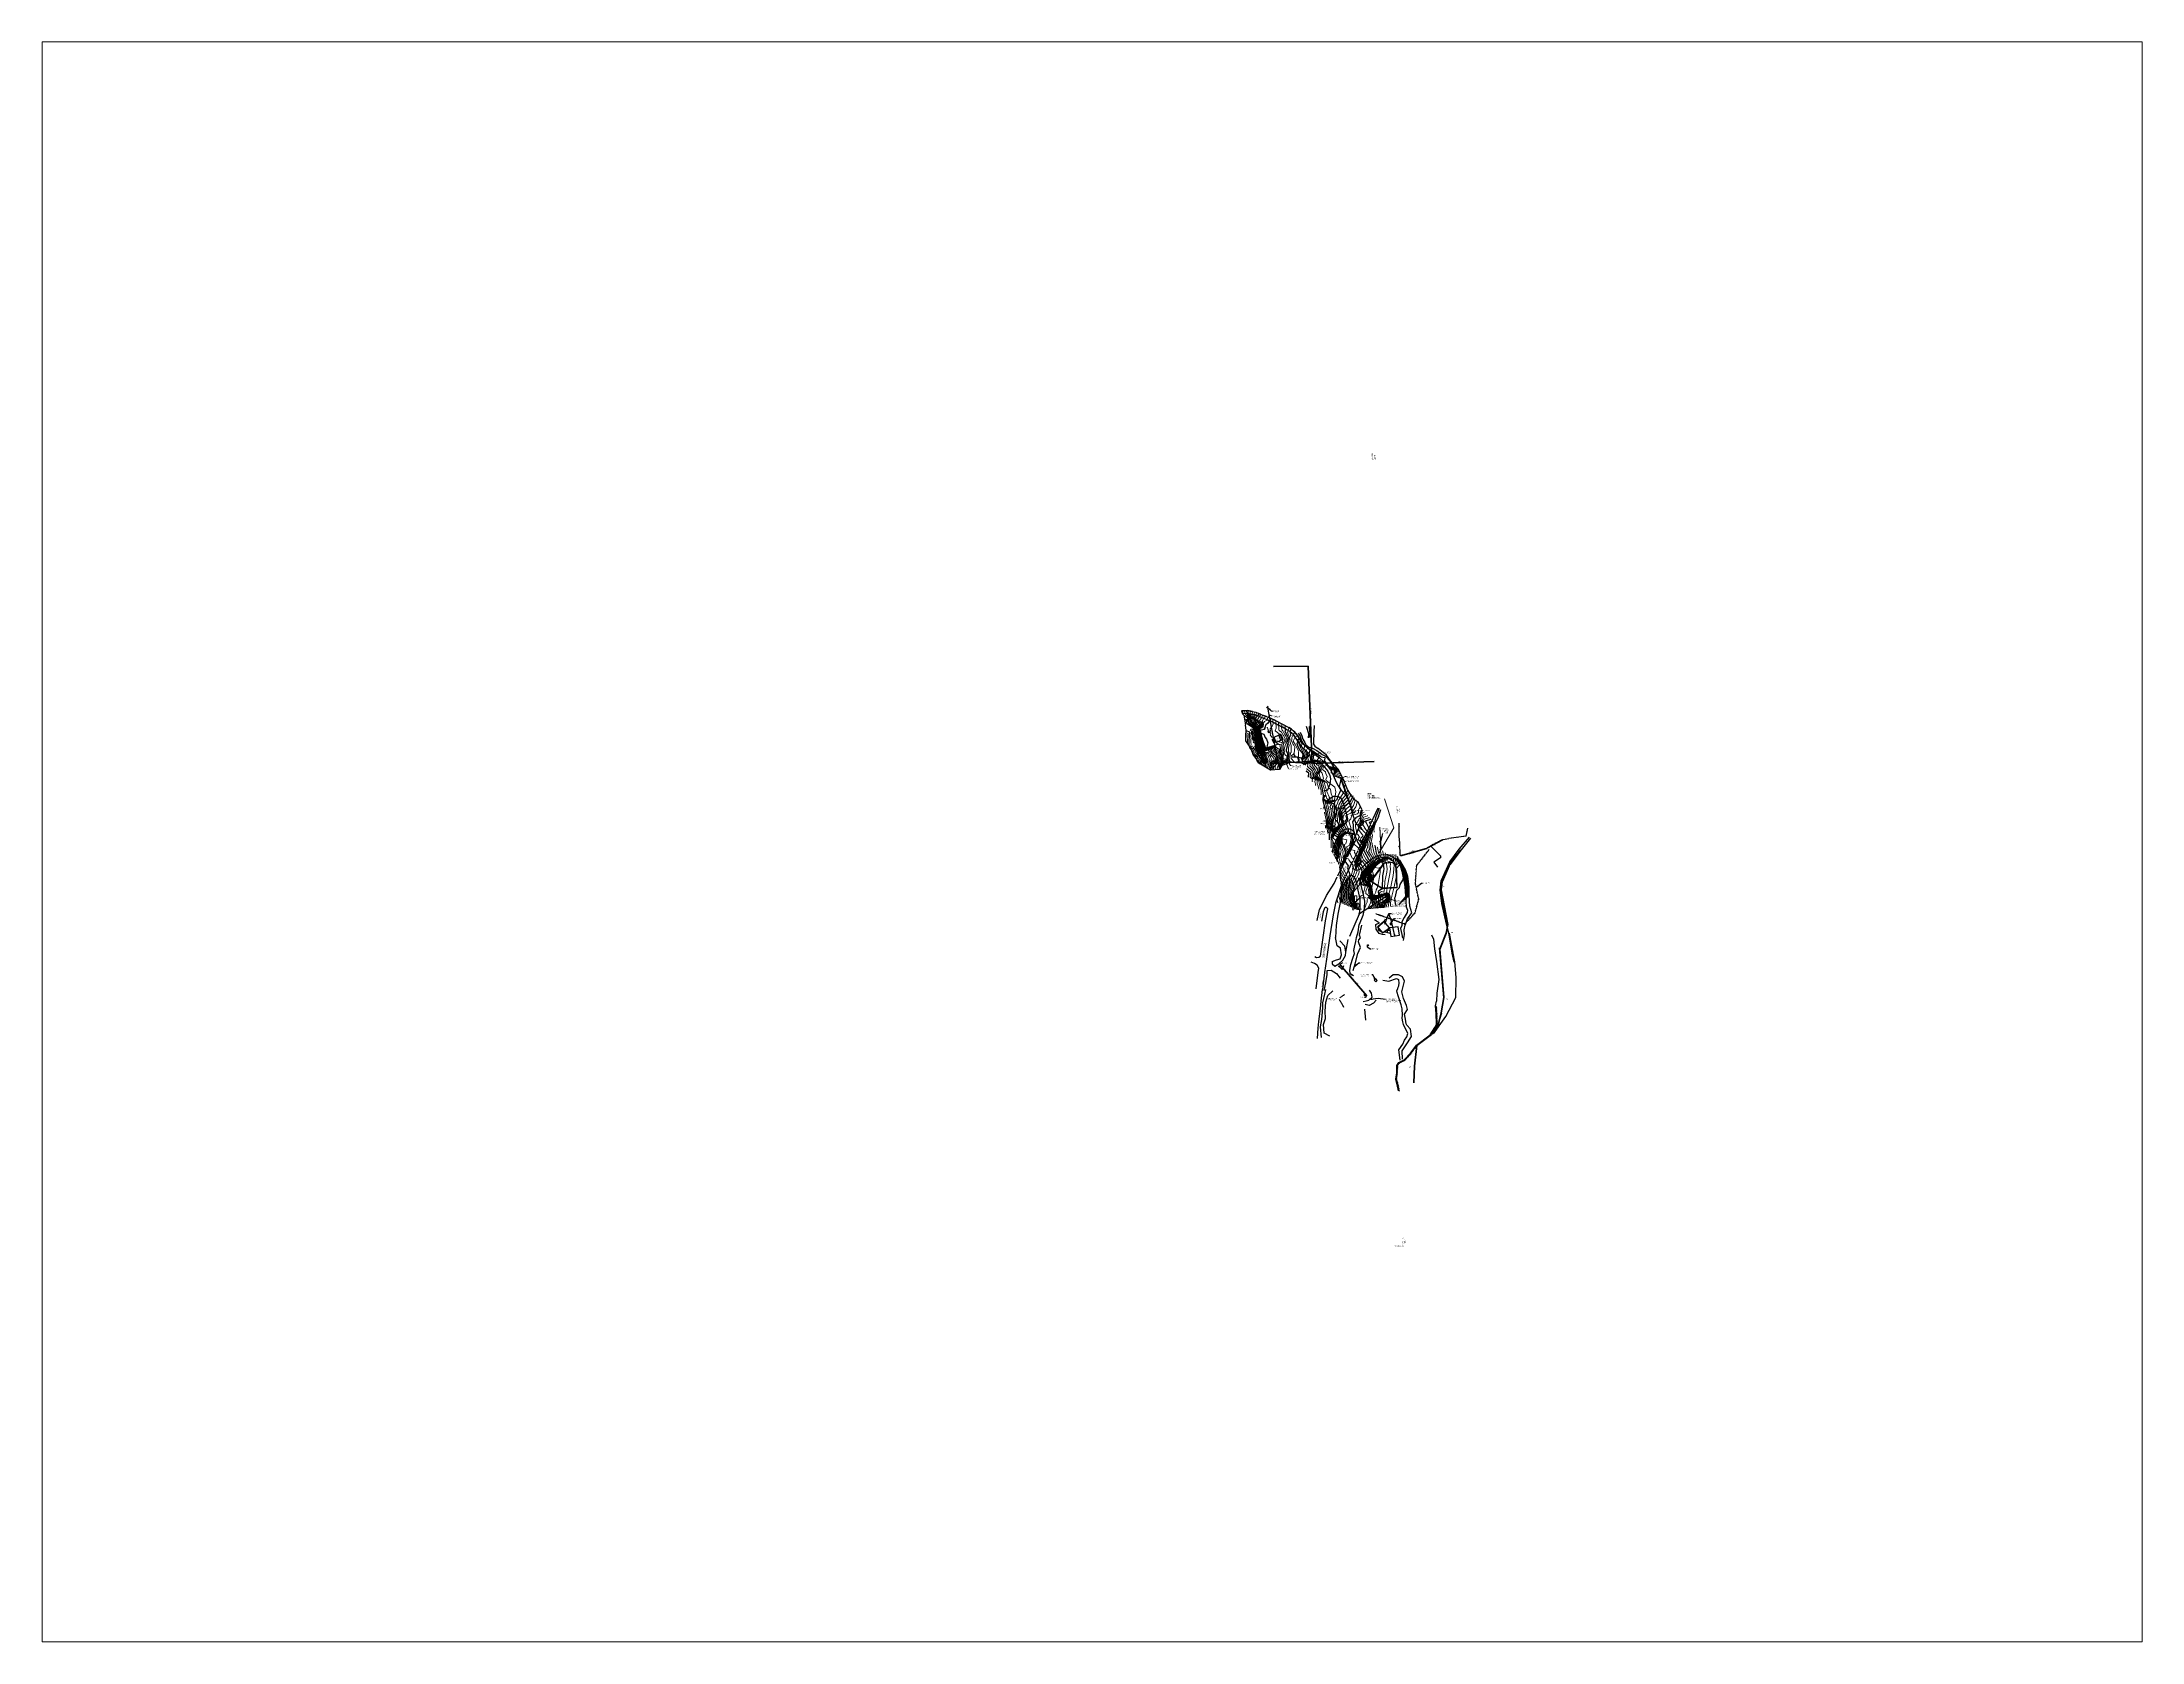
# Paper-space layout 'Layout1' of a CAD drawing. Extents: x 1.05 to 9.45, y 0.8 to 7.2.
# The model-space entities are those that its viewports show. They can reach past a viewport. Long polylines and large blocks are cut down to what shows.
import ezdxf

# ---------------------------------------------------------------- set-up
doc = ezdxf.new("R2010")
doc.units = 0
doc.header["$MEASUREMENT"] = 0
for name, pattern in [('Dash Dot322', [274.712133, 68.678032, -61.810225, 13.735606, -61.810238, 68.678032]), ('Dash Dot323', [396.565756, 99.141437, -89.227288, 19.828287, -89.227307, 99.141437]), ('Dash Dot324', [306.759902, 76.689974, -69.020973, 15.337994, -69.020987, 76.689974]), ('Dash Dot325', [283.023195, 70.755797, -63.680214, 14.151159, -63.680227, 70.755797]), ('Dash Dot326', [339.096805, 84.7742, -76.296775, 16.954839, -76.296791, 84.7742]), ('Dash Dot327', [303.492594, 75.873147, -68.285829, 15.174629, -68.285843, 75.873147]), ('Dash Dot328', [464.147354, 116.036836, -104.433147, 23.207366, -104.433168, 116.036836]), ('Dash Dot329', [251.21497, 62.803741, -56.523364, 12.560748, -56.523376, 62.803741]), ('Dash Dot330', [285.904532, 71.476132, -64.328515, 14.295226, -64.328528, 71.476132]), ('Dash Dot331', [293.771334, 73.442832, -66.098545, 14.688566, -66.098559, 73.442832]), ('Dash Dot332', [308.090945, 77.022735, -69.320457, 15.404546, -69.320472, 77.022735]), ('Dash Dot333', [248.838128, 62.209531, -55.988574, 12.441906, -55.988586, 62.209531]), ('Dash Dot334', [272.853651, 68.213411, -61.392067, 13.642682, -61.392079, 68.213411]), ('Dash Dot335', [249.62756, 62.406889, -56.166197, 12.481377, -56.166208, 62.406889]), ('Dash Dot336', [180.59426, 45.148564, -40.633705, 9.029712, -40.633714, 45.148564]), ('Dash Dot337', [232.512997, 58.128248, -52.31542, 11.625649, -52.315431, 58.128248]), ('Dash Dot338', [298.60055, 74.650136, -67.185119, 14.930027, -67.185133, 74.650136]), ('Dash Dot339', [199.42353, 49.855881, -44.870291, 9.971176, -44.8703, 49.855881]), ('Dash Dot340', [260.199422, 65.049854, -58.544865, 13.00997, -58.544878, 65.049854]), ('Dash Dot341', [274.177732, 68.544432, -61.689985, 13.708886, -61.689998, 68.544432]), ('Dash Dot342', [323.549281, 80.887319, -72.798583, 16.177463, -72.798598, 80.887319]), ('Dash Dot343', [359.981434, 89.995357, -80.995817, 17.999071, -80.995833, 89.995357]), ('Dash Dot344', [313.843452, 78.460861, -70.614771, 15.692172, -70.614786, 78.460861]), ('Dash Dot345', [244.282311, 61.070577, -54.963516, 12.214115, -54.963527, 61.070577]), ('Dash Dot346', [355.710347, 88.927585, -80.034822, 17.785516, -80.034838, 88.927585]), ('Dash Dot347', [308.596812, 77.149202, -69.434277, 15.42984, -69.434292, 77.149202]), ('Dash Dot348', [242.932156, 60.733038, -54.659731, 12.146607, -54.659742, 60.733038]), ('Dash Dot349', [219.23373, 54.808431, -49.327585, 10.961686, -49.327596, 54.808431]), ('Dash Dot350', [88.275064, 22.068765, -19.861888, 4.413753, -19.861892, 22.068765]), ('Dash Dot351', [275.24579, 68.811446, -61.930298, 13.762289, -61.930311, 68.811446]), ('Dash Dot352', [265.901632, 66.475407, -59.827863, 13.295081, -59.827875, 66.475407]), ('Dash Dot353', [319.763423, 79.940854, -71.946765, 15.98817, -71.94678, 79.940854]), ('Dash Dot354', [291.491213, 72.872802, -65.585518, 14.57456, -65.585531, 72.872802]), ('Dash Dot355', [457.283798, 114.320947, -102.888847, 22.864189, -102.888868, 114.320947]), ('Dash Dot356', [428.822379, 107.205593, -96.485028, 21.441118, -96.485048, 107.205593]), ('Dash Dot357', [474.381234, 118.595306, -106.735769, 23.71906, -106.735792, 118.595306]), ('Dash Dot358', [253.811463, 63.452865, -57.107575, 12.690572, -57.107587, 63.452865]), ('Dash Dot359', [312.229453, 78.057362, -70.251622, 15.611472, -70.251636, 78.057362]), ('Dash Dot360', [287.009859, 71.752463, -64.577213, 14.350492, -64.577227, 71.752463]), ('Dash Dot361', [320.638248, 80.15956, -72.1436, 16.031911, -72.143615, 80.15956]), ('Dash Dot362', [327.35345, 81.838361, -73.654521, 16.367672, -73.654536, 81.838361]), ('Dash Dot363', [332.377292, 83.094322, -74.784885, 16.618864, -74.784901, 83.094322]), ('Dash Dot364', [269.056825, 67.264205, -60.537781, 13.452841, -60.537794, 67.264205]), ('Dash Dot365', [188.952147, 47.238036, -42.51423, 9.447607, -42.514239, 47.238036]), ('Dash Dot366', [157.399679, 39.349919, -35.414925, 7.869983, -35.414932, 39.349919]), ('Dash Dot367', [149.737134, 37.434283, -33.690853, 7.486856, -33.69086, 37.434283]), ('Dash Dot368', [387.316335, 96.829082, -87.146169, 19.365816, -87.146187, 96.829082]), ('Dash Dot369', [328.005878, 82.001468, -73.801317, 16.400293, -73.801332, 82.001468]), ('Dash Dot370', [304.800921, 76.200229, -68.580202, 15.240045, -68.580216, 76.200229]), ('Dash Dot371', [477.64959, 119.412395, -107.47115, 23.882478, -107.471172, 119.412395]), ('Dash Dot372', [338.109371, 84.527341, -76.074603, 16.905468, -76.074618, 84.527341]), ('Dash Dot373', [322.544681, 80.636169, -72.572548, 16.127233, -72.572563, 80.636169]), ('Dash Dot374', [325.079128, 81.26978, -73.142798, 16.253955, -73.142813, 81.26978]), ('Dash Dot375', [312.402545, 78.100635, -70.290567, 15.620126, -70.290582, 78.100635]), ('Dash Dot376', [310.915862, 77.728964, -69.956064, 15.545792, -69.956078, 77.728964]), ('Dash Dot377', [353.479817, 88.369953, -79.532953, 17.67399, -79.532969, 88.369953]), ('Dash Dot378', [326.148654, 81.537162, -73.383442, 16.307432, -73.383457, 81.537162]), ('Dash Dot379', [321.15678, 80.289193, -72.26027, 16.057838, -72.260285, 80.289193]), ('Dash Dot380', [309.823981, 77.455994, -69.71039, 15.491198, -69.710405, 77.455994]), ('Dash Dot381', [327.646534, 81.911632, -73.720464, 16.382326, -73.72048, 81.911632]), ('Dash Dot382', [323.118907, 80.779725, -72.701749, 16.155944, -72.701764, 80.779725]), ('Dash Dot383', [319.550105, 79.887525, -71.898768, 15.977504, -71.898783, 79.887525]), ('Dash Dot384', [307.6225, 76.905624, -69.215057, 15.381124, -69.215072, 76.905624]), ('Dash Dot385', [329.972736, 82.493182, -74.24386, 16.498636, -74.243875, 82.493182]), ('Dash Dot386', [306.873523, 76.718379, -69.046537, 15.343675, -69.046552, 76.718379]), ('Dash Dot387', [243.321484, 60.83037, -54.74733, 12.166074, -54.747341, 60.83037]), ('Dash Dot388', [368.39948, 92.099868, -82.889877, 18.419973, -82.889894, 92.099868]), ('Dash Dot389', [434.176383, 108.544094, -97.689679, 21.708818, -97.689699, 108.544094]), ('Dash Dot390', [320.740329, 80.185081, -72.166569, 16.037016, -72.166583, 80.185081]), ('Dash Dot391', [304.943782, 76.235944, -68.612346, 15.247188, -68.61236, 76.235944]), ('Dash Dot392', [309.813224, 77.453304, -69.70797, 15.49066, -69.707984, 77.453304]), ('Dash Dot393', [273.477583, 68.369394, -61.532451, 13.673878, -61.532464, 68.369394]), ('Dash Dot394', [325.643779, 81.410943, -73.269845, 16.282188, -73.26986, 81.410943]), ('Dash Dot395', [243.258618, 60.814653, -54.733185, 12.16293, -54.733196, 60.814653]), ('Dash Dot396', [440.48059, 110.120146, -99.108125, 22.024028, -99.108146, 110.120146]), ('Dash Dot397', [238.260544, 59.565135, -53.608618, 11.913027, -53.608629, 59.565135]), ('Dash Dot398', [469.31894, 117.329733, -105.596753, 23.465946, -105.596775, 117.329733]), ('Dash Dot399', [397.450003, 99.362499, -89.426244, 19.872499, -89.426262, 99.362499]), ('Dash Dot400', [285.949717, 71.487428, -64.338681, 14.297485, -64.338695, 71.487428]), ('Dash Dot401', [357.631924, 89.407979, -80.467177, 17.881595, -80.467193, 89.407979]), ('Dash Dot402', [344.433643, 86.108409, -77.497564, 17.221681, -77.49758, 86.108409]), ('Dash Dot403', [422.434974, 105.608741, -95.047862, 21.121747, -95.047881, 105.608741]), ('Dash Dot404', [417.796454, 104.449112, -94.004195, 20.889822, -94.004214, 104.449112]), ('Dash Dot405', [391.112379, 97.778093, -88.000278, 19.555618, -88.000297, 97.778093]), ('Dash Dot406', [308.872062, 77.218014, -69.496209, 15.443602, -69.496223, 77.218014]), ('Dash Dot407', [312.219592, 78.054897, -70.249403, 15.610979, -70.249417, 78.054897]), ('Dash Dot408', [303.658763, 75.914689, -68.323216, 15.182937, -68.32323, 75.914689]), ('Dash Dot409', [283.74898, 70.937244, -63.843516, 14.187448, -63.843529, 70.937244]), ('Dash Dot410', [302.188368, 75.547091, -67.992378, 15.109418, -67.992392, 75.547091]), ('Dash Dot411', [243.487061, 60.871764, -54.784585, 12.174352, -54.784596, 60.871764]), ('Dash Dot412', [305.993396, 76.498347, -68.848509, 15.299669, -68.848523, 76.498347]), ('Dash Dot413', [224.656437, 56.164108, -50.547694, 11.232821, -50.547705, 56.164108]), ('Dash Dot414', [135.780968, 33.945241, -30.550716, 6.789048, -30.550722, 33.945241]), ('Dash Dot415', [312.930156, 78.232537, -70.40928, 15.646507, -70.409294, 78.232537]), ('Dash Dot416', [315.823032, 78.955756, -71.060177, 15.791151, -71.060191, 78.955756]), ('Dash Dot417', [396.127371, 99.031841, -89.128652, 19.806367, -89.12867, 99.031841]), ('Dash Dot418', [376.349462, 94.087364, -84.678622, 18.817472, -84.67864, 94.087364]), ('Dash Dot419', [305.00413, 76.251031, -68.625924, 15.250206, -68.625938, 76.251031]), ('Dash Dot420', [395.330633, 98.832656, -88.949386, 19.766531, -88.949404, 98.832656]), ('Dash Dot421', [455.039993, 113.759996, -102.383991, 22.751998, -102.384012, 113.759996]), ('Dash Dot422', [354.28838, 88.572093, -79.714879, 17.714418, -79.714896, 88.572093]), ('Dash Dot423', [336.863987, 84.215995, -75.794391, 16.843198, -75.794407, 84.215995]), ('Dash Dot424', [356.275265, 89.068815, -80.161929, 17.813762, -80.161945, 89.068815]), ('Dash Dot425', [348.197071, 87.049266, -78.344335, 17.409853, -78.344351, 87.049266]), ('Dash Dot426', [248.740185, 62.185045, -55.966537, 12.437009, -55.966549, 62.185045]), ('Dash Dot427', [391.801161, 97.950288, -88.155254, 19.590057, -88.155273, 97.950288]), ('Dash Dot428', [342.118198, 85.529548, -76.976589, 17.105909, -76.976605, 85.529548]), ('Dash Dot429', [356.407788, 89.101945, -80.191746, 17.820388, -80.191763, 89.101945]), ('Dash Dot430', [356.689236, 89.172307, -80.255072, 17.834461, -80.255089, 89.172307]), ('Dash Dot431', [337.396633, 84.349157, -75.914237, 16.869831, -75.914252, 84.349157]), ('Dash Dot432', [255.770997, 63.942748, -57.54847, 12.788549, -57.548482, 63.942748]), ('Dash Dot433', [287.569208, 71.892301, -64.703067, 14.37846, -64.70308, 71.892301]), ('Dash Dot434', [399.407057, 99.851762, -89.866581, 19.970352, -89.8666, 99.851762]), ('Dash Dot435', [355.494931, 88.873731, -79.986353, 17.774746, -79.98637, 88.873731]), ('Dash Dot436', [311.37786, 77.844464, -70.060013, 15.568892, -70.060028, 77.844464]), ('Dash Dot437', [299.071875, 74.767967, -67.291167, 14.953593, -67.291181, 74.767967]), ('Dash Dot438', [332.99039, 83.247596, -74.922832, 16.649519, -74.922848, 83.247596]), ('Dash Dot439', [321.708461, 80.427114, -72.384398, 16.085422, -72.384413, 80.427114]), ('Dash Dot440', [258.195714, 64.548927, -58.094031, 12.909785, -58.094043, 64.548927]), ('Dash Dot441', [351.765988, 87.941495, -79.147341, 17.588298, -79.147358, 87.941495]), ('Dash Dot442', [284.276037, 71.069008, -63.962103, 14.213801, -63.962117, 71.069008]), ('Dash Dot443', [465.812851, 116.453211, -104.807884, 23.290641, -104.807905, 116.453211]), ('Dash Dot444', [477.319466, 119.329864, -107.396872, 23.865972, -107.396894, 119.329864]), ('Dash Dot445', [283.099642, 70.774909, -63.697415, 14.154981, -63.697428, 70.774909]), ('Dash Dot446', [257.258748, 64.314686, -57.883214, 12.862937, -57.883226, 64.314686]), ('Dash Dot447', [379.89755, 94.974386, -85.476942, 18.994876, -85.47696, 94.974386]), ('Dash Dot448', [320.483066, 80.120765, -72.108684, 16.024152, -72.108699, 80.120765]), ('Dash Dot449', [422.275519, 105.568878, -95.011985, 21.113775, -95.012004, 105.568878]), ('Dash Dot450', [246.086854, 61.521712, -55.369538, 12.304342, -55.369549, 61.521712]), ('Dash Dot451', [320.121661, 80.030414, -72.027368, 16.006082, -72.027383, 80.030414]), ('Dash Dot452', [331.181995, 82.795497, -74.515943, 16.559099, -74.515959, 82.795497]), ('Dash Dot453', [323.509838, 80.877458, -72.789708, 16.175491, -72.789723, 80.877458]), ('Dash Dot454', [259.944123, 64.98603, -58.487423, 12.997205, -58.487435, 64.98603]), ('Dash Dot455', [433.801513, 108.450376, -97.605333, 21.690074, -97.605353, 108.450376]), ('Dash Dot456', [281.669092, 70.417272, -63.375541, 14.083454, -63.375554, 70.417272]), ('Dash Dot457', [369.16837, 92.292091, -83.062877, 18.458417, -83.062894, 92.292091]), ('Dash Dot458', [399.30097, 99.825241, -89.842711, 19.965047, -89.84273, 99.825241]), ('Dash Dot459', [370.003179, 92.500793, -83.250709, 18.500158, -83.250726, 92.500793]), ('Dash Dot460', [367.660115, 91.915027, -82.72352, 18.383005, -82.723537, 91.915027]), ('Dash Dot461', [158.136516, 39.534128, -35.580713, 7.906825, -35.580721, 39.534128]), ('Dash Dot462', [123.900685, 30.975171, -27.877652, 6.195034, -27.877658, 30.975171]), ('Dash Dot463', [118.754124, 29.68853, -26.719676, 5.937706, -26.719681, 29.68853]), ('Dash Dot464', [457.048012, 114.262001, -102.835795, 22.852399, -102.835816, 114.262001]), ('Dash Dot465', [71.36368, 17.84092, -16.056827, 3.568184, -16.05683, 17.84092]), ('Dash Dot466', [73.998511, 18.499627, -16.649664, 3.699925, -16.649667, 18.499627]), ('Dash Dot467', [307.060195, 76.765047, -69.088539, 15.353009, -69.088553, 76.765047]), ('Dash Dot468', [290.98485, 72.746211, -65.471586, 14.549242, -65.4716, 72.746211]), ('Dash Dot469', [339.845783, 84.961444, -76.465295, 16.992288, -76.465311, 84.961444]), ('Dash Dot470', [203.545577, 50.886393, -45.797751, 10.177278, -45.797761, 50.886393]), ('Dash Dot471', [296.69282, 74.173204, -66.755879, 14.83464, -66.755893, 74.173204]), ('Dot999', [117.181519, 31.958596, -53.264326, 31.958596, -1.98425e-06]), ('Fence Rail271', [1099.012408, 439.604957, -219.802495, 439.604957]), ('Fence Rail272', [796.388173, 318.555264, -159.277644, 318.555264]), ('Fence Rail273', [326.434169, 130.573666, -65.286838, 130.573666]), ('Fence Rail274', [799.029946, 319.611974, -159.805999, 319.611974]), ('Fence Rail275', [796.499514, 318.599801, -159.299912, 318.599801]), ('Fence Rail276', [802.757096, 321.102834, -160.551429, 321.102834]), ('Fence Rail277', [603.749865, 241.499943, -120.74998, 241.499943]), ('Fence Rail278', [836.609961, 334.643979, -167.322002, 334.643979]), ('Fence Rail279', [656.345149, 262.538056, -131.269038, 262.538056]), ('Fence Rail280', [844.059397, 337.623754, -168.811889, 337.623754]), ('Fence Rail281', [960.875063, 384.350019, -192.175024, 384.350019]), ('Fence Rail282', [891.582611, 356.633039, -178.316533, 356.633039]), ('Fence Rail283', [655.339404, 262.135758, -131.067889, 262.135758]), ('Fence Rail284', [476.612773, 190.645106, -95.32256, 190.645106]), ('Fence Rail285', [838.250281, 335.300107, -167.650066, 335.300107]), ('Fence Rail286', [676.941177, 270.776467, -135.388243, 270.776467]), ('Fence Rail287', [861.846663, 344.73866, -172.369343, 344.73866]), ('Fence Rail288', [765.817427, 306.326966, -153.163494, 306.326966]), ('Fence Rail289', [1068.107065, 427.242819, -213.621426, 427.242819]), ('Fence Rail290', [238.074596, 95.229837, -47.614922, 95.229837]), ('Fence Rail291', [242.380316, 96.952125, -48.476066, 96.952125]), ('Fence Rail292', [456.91811, 182.767241, -91.383627, 182.767241]), ('Fence Rail293', [284.167346, 113.666937, -56.833473, 113.666937]), ('Fence Rail294', [674.471303, 269.788517, -134.894269, 269.788517]), ('Fence Rail295', [488.884464, 195.553783, -97.776899, 195.553783]), ('Fence Rail296', [953.24996, 381.299978, -190.650003, 381.299978]), ('Fence Rail297', [453.817238, 181.526893, -90.763453, 181.526893]), ('Fence Rail298', [747.758029, 299.103207, -149.551615, 299.103207]), ('Fence Rail299', [686.879655, 274.751858, -137.375939, 274.751858]), ('Fence Rail300', [609.828443, 243.931373, -121.965696, 243.931373]), ('Gas Line5', [533.662346, 100.061692, -233.477269, 100.061692, -100.061692]), ('Gas Line6', [702.346431, 131.689959, -307.276554, 131.689959, -131.689959]), ('Gas Line7', [455.622642, 85.429247, -199.334899, 85.429247, -85.429247]), ('Gas Line8', [606.108026, 113.645258, -265.172253, 113.645258, -113.645258]), ('Gas Line9', [553.449258, 103.771738, -242.134042, 103.771738, -103.771738]), ('HIDDEN2', [0.1875, 0.125, -0.0625]), ('Long Dash13', [2276.363754, 758.787918, -379.393959, 758.787918, -379.393959]), ('Long Dash14', [2809.318829, 936.43961, -468.219805, 936.43961, -468.219805]), ('Long Dash15', [1130.669832, 376.889944, -188.444972, 376.889944, -188.444972]), ('Long Dash16', [2390.425587, 796.808529, -398.404264, 796.808529, -398.404264]), ('Long Dash17', [1219.563961, 406.52132, -203.26066, 406.52132, -203.26066]), ('Long Dash18', [2339.733696, 779.911232, -389.955616, 779.911232, -389.955616]), ('Long Dash19', [2211.871576, 737.290525, -368.645263, 737.290525, -368.645263]), ('Long Dash20', [1726.354408, 575.451469, -287.725735, 575.451469, -287.725735]), ('Long Dash21', [1529.557371, 509.852457, -254.926229, 509.852457, -254.926229]), ('Long Dash22', [2506.702995, 835.567665, -417.783833, 835.567665, -417.783833]), ('Long Dash23', [2842.094421, 947.364807, -473.682404, 947.364807, -473.682404]), ('Long Dash24', [2262.352753, 754.117584, -377.058792, 754.117584, -377.058792]), ('Long Dash25', [2116.561747, 705.520582, -352.760291, 705.520582, -352.760291]), ('Power Line14', [0.459619, 0.183848, -0.091924, 0.183848]), ('Power Line15', [824.560476, 329.824186, -164.912105, 329.824186]), ('Power Line16', [682.014676, 272.805866, -136.402943, 272.805866]), ('Power Line17', [761.233925, 304.493565, -152.246794, 304.493565]), ('Power Line18', [927.733449, 371.093374, -185.546701, 371.093374]), ('WaterCourse193', [724.593885, 131.744336, -461.105213, 131.744336]), ('WaterCourse194', [736.236822, 133.861234, -468.514355, 133.861234]), ('WaterCourse195', [687.095299, 124.926412, -437.242476, 124.926412]), ('WaterCourse196', [706.491452, 128.452985, -449.585483, 128.452985]), ('WaterCourse197', [608.933336, 110.715146, -387.503044, 110.715146]), ('WaterCourse198', [690.373387, 125.522428, -439.328532, 125.522428]), ('WaterCourse199', [628.308131, 114.237836, -399.832459, 114.237836]), ('WaterCourse200', [676.640759, 123.025586, -430.589586, 123.025586]), ('WaterCourse201', [938.181393, 170.578426, -597.02454, 170.578426]), ('WaterCourse202', [462.520841, 84.094694, -294.331453, 84.094694]), ('WaterCourse203', [171.09928, 31.108959, -108.881363, 31.108959]), ('WaterCourse204', [966.65566, 175.755566, -615.144528, 175.755566]), ('WaterCourse205', [531.621853, 96.658514, -338.304825, 96.658514]), ('WaterCourse206', [260.619533, 47.385367, -165.848799, 47.385367]), ('WaterCourse207', [560.959649, 101.992658, -356.974332, 101.992658]), ('WaterCourse208', [33.014294, 6.002599, -21.009097, 6.002599]), ('WaterCourse209', [62.896233, 11.435678, -40.024877, 11.435678]), ('WaterCourse210', [217.737853, 39.588698, -138.560456, 39.588698]), ('WaterCourse211', [277.395327, 50.435511, -176.524304, 50.435511]), ('WaterCourse212', [198.340462, 36.0619, -126.216661, 36.0619]), ('WaterCourse213', [512.117481, 93.112264, -325.892952, 93.112264]), ('WaterCourse214', [798.58448, 145.197171, -508.190138, 145.197171]), ('WaterCourse215', [238.133155, 43.296935, -151.539285, 43.296935]), ('WaterCourse216', [612.770731, 111.412855, -389.945022, 111.412855]), ('WaterCourse217', [656.586479, 119.379354, -417.827771, 119.379354]), ('WaterCourse218', [642.191528, 116.76209, -408.667348, 116.76209])]:
    doc.linetypes.add(name, pattern=pattern)
doc.layers.get('0').update_dxf_attribs({"color": 43, "lineweight": 25})
for name, color, linetype, lineweight in [('Bearings', 43, 'Continuous', 25), ('Buildings', 43, 'Continuous', 25), ('C-TOPO-Exst-1FT', 145, 'HIDDEN2', 18), ('C-TOPO-Exst-5FT', 160, 'HIDDEN2', 30), ('Conc', 43, 'Continuous', 25), ('Contour_Breaks', 43, 'Continuous', 25), ('Distances', 43, 'Continuous', 25), ('Drainage_1', 43, 'Continuous', 25), ('Fema', 43, 'Continuous', 25), ('Fence', 43, 'Continuous', 25), ('Layout', 43, 'Continuous', 25), ('Lot_Line', 4, 'Continuous', 50), ('Lot_line_3-_COMP_Lots', 4, 'Continuous', 50), ('Misc_', 43, 'Continuous', 25), ('Roads-_Gravel', 43, 'Continuous', 25), ('ROADS-Paved', 43, 'Continuous', 25), ('Structures', 43, 'Continuous', 13), ('Text', 150, 'Continuous', 13), ('Trees', 135, 'Continuous', 13), ('U-_Gas', 131, 'Continuous', 13), ('U-_Sanit__S_D', 72, 'Continuous', 13), ('U-_UG_Power', 22, 'Continuous', 13), ('U-Overhead', 22, 'Continuous', 13), ('U-Water_line', 151, 'Continuous', 13), ('Utility-_Sanit__S_AS-Built', 72, 'Continuous', 13), ('Watercourse', 43, 'Continuous', 13)]:
    doc.layers.add(name, color=color, linetype=linetype, lineweight=lineweight)
doc.styles.add('Arial', font='arialbd.ttf', dxfattribs={"width": 0.384913, "height": 0.861667})
doc.styles.add('Arial10', font='arialbd.ttf', dxfattribs={"width": 0.383816, "height": 6.9})
doc.styles.add('Arial11', font='arialbd.ttf', dxfattribs={"width": 0.383768, "height": 5.75})
doc.styles.add('Arial7', font='arialbd.ttf', dxfattribs={"width": 0.38393, "height": 8.048333})
doc.styles.add('Arial8', font='arialbd.ttf', dxfattribs={"width": 0.384244, "height": 3.448333})
doc.styles.add('Arial9', font='arialbd.ttf', dxfattribs={"width": 0.384058, "height": 3.22})

# ---------------------------------------------------------------- blocks, each defined once
blk = doc.blocks.new('PT_BOXED_E')
at = {"layer": 'U-_UG_Power', "color": 1, "linetype": 'Dot999', "lineweight": 25, "true_color": 0xff0000}
for points in [[(-0.5, 0.5), (-0.5, -0.5)], [(-0.5, 0.5), (0.5, 0.5)], [(0.5, 0.5), (0.5, -0.5)], [(-0.5, -0.5), (0.5, -0.5)]]:
    blk.add_lwpolyline(points, dxfattribs=at)
at = {"layer": 'U-_UG_Power', "color": 1, "true_color": 0xff0000}
blk.add_point((0, 0), dxfattribs=at)
at = {"layer": 'U-_UG_Power', "color": 1, "true_color": 0xff0000, "style": 'Arial', "width": 0.495518}
blk.add_text('E', height=0.678, dxfattribs=at).set_placement((-0.2, -0.3, 8288.7))
blk = doc.blocks.new('PT_LIGHTPOLE')
at = {"layer": 'U-_UG_Power', "color": 1, "linetype": 'Dot999', "lineweight": 25, "true_color": 0xff0000}
for points in [[(0, 0), (0, 0.875)], [(0, 0.875), (0.25, 0.875)], [(0.175, 0.675), (0.1, 0.525)], [(0.25, 0.875), (0.125, 0.75)], [(0.125, 0.75), (0.375, 0.75)], [(0.375, 0.75), (0.25, 0.875)], [(0.25, 0.675), (0.25, 0.525)], [(0.325, 0.675), (0.4, 0.525)]]:
    blk.add_lwpolyline(points, dxfattribs=at)
at = {"layer": 'U-_UG_Power'}
blk.add_point((0, 0), dxfattribs=at)
blk = doc.blocks.new('PT_TREE1')
at = {"layer": 'Misc_', "color": 56, "linetype": 'ByBlock', "lineweight": 20, "true_color": 0x808000}
for p, q in [((-0.25, 0), (0.25, 0)), ((0, 0), (0, 0.25))]:
    blk.add_line(p, q, dxfattribs=at)
blk.add_lwpolyline([(0.25, 0.25), (0, 0.75), (-0.25, 0.25), (0.25, 0.25)], dxfattribs=at)
at = {"layer": 'Misc_'}
blk.add_point((0, 0), dxfattribs=at)

msp = doc.modelspace()

# ---------------------------------------------------------------- linework, layer by layer
msp.add_lwpolyline([(2807817.9, 1327287.8), (2807724.6, 1327226.8)])
at = {"layer": 'Buildings', "linetype": 'ByBlock', "ltscale": 40}
for p, q in [((2807452.7, 1327838.3), (2807435.8, 1327830.6)), ((2807435.8, 1327830.6), (2807443.2, 1327814)), ((2807460.2, 1327821.5), (2807452.7, 1327838.3)), ((2807429.8, 1327824.1), (2807437.2, 1327827.4)), ((2807429.8, 1327824.1, 8304.2), (2807434.4, 1327814.1, 8304.3)), ((2807434.4, 1327814.1), (2807441.7, 1327817.3)), ((2807443.2, 1327814), (2807460.2, 1327821.5)), ((2807783.7, 1327007.7, 8276.8), (2807778.5, 1327003.4, 8277.4)), ((2807778.5, 1327003.4, 8277.4), (2807783.8, 1326997.3, 8276.5)), ((2807788.9, 1327001.5, 8276.4), (2807783.7, 1327007.7, 8276.8)), ((2807783.8, 1326997.3, 8276.5), (2807788.9, 1327001.5, 8276.4))]:
    msp.add_line(p, q, dxfattribs=at)
at = {"layer": 'Buildings', "linetype": 'ByBlock', "lineweight": 20, "ltscale": 40}
for p, q in [((2807451, 1327817.6), (2807455.9, 1327816.4)), ((2807451, 1327817.6), (2807455.4, 1327815.2)), ((2807451, 1327817.6), (2807462, 1327813.5)), ((2807462, 1327813.5), (2807464.2, 1327813.5))]:
    msp.add_line(p, q, dxfattribs=at)
at = {"layer": 'Buildings', "linetype": 'ByBlock', "lineweight": 25, "ltscale": 40}
for p, q in [((2807773.6, 1327021.4), (2807769.9, 1327021.4)), ((2807781.5, 1327006.9), (2807773.6, 1327021.4)), ((2807781.5, 1327006.9), (2807778.6, 1327011)), ((2807781.5, 1327006.9), (2807779.7, 1327011.6))]:
    msp.add_line(p, q, dxfattribs=at)
at = {"layer": 'C-TOPO-Exst-1FT', "flags": 128}
for points, elevation in [([(2807331.4, 1327909.3), (2807331.2, 1327911), (2807331.2, 1327911.1), (2807330.2, 1327918.2), (2807330.1, 1327918.5), (2807329.2, 1327921.6)], 8318), ([(2807393.2, 1327737.5), (2807393.2, 1327737.8), (2807394.2, 1327742.2), (2807390.6, 1327748.1), (2807390.4, 1327751), (2807386.7, 1327754.8), (2807388.5, 1327757.1), (2807392.5, 1327765.3), (2807400.8, 1327753.4), (2807401.2, 1327752.7), (2807401.2, 1327750.8), (2807402.7, 1327747.3), (2807405.7, 1327750.7), (2807404.8, 1327752.3), (2807403, 1327753.6), (2807395.1, 1327769.6), (2807393.8, 1327772.4), (2807392.7, 1327773.2), (2807385, 1327786.1), (2807384.3, 1327787.1), (2807383.6, 1327788.7), (2807379.3, 1327794.3), (2807379.5, 1327787.3), (2807382, 1327781.6), (2807386.3, 1327773.9), (2807379.7, 1327772.6), (2807376.5, 1327775.3), (2807372.7, 1327783.6), (2807370.7, 1327788.6), (2807368.8, 1327792.6), (2807364.2, 1327795.8), (2807364.2, 1327795.8), (2807364.2, 1327795.9), (2807375.3, 1327802.6), (2807376.9, 1327801.5), (2807377.3, 1327806.9), (2807377, 1327808.3), (2807374.4, 1327819), (2807374.3, 1327819.3), (2807374.1, 1327819.3), (2807373.7, 1327819.4), (2807372.9, 1327819.1), (2807372.2, 1327814.2), (2807365.3, 1327812.5), (2807366.1, 1327815.3), (2807366.1, 1327815.3), (2807366.1, 1327815.3), (2807364.5, 1327823.8), (2807363.6, 1327824.9), (2807363.4, 1327825.4), (2807363.6, 1327827), (2807362.8, 1327833.5), (2807363.5, 1327840.7), (2807365.8, 1327835.4), (2807365.8, 1327835), (2807366.6, 1327833), (2807367.5, 1327832.2), (2807368.1, 1327830.6), (2807367.7, 1327827.9), (2807371.4, 1327827.8), (2807372.2, 1327828.2), (2807373.2, 1327828.5), (2807373.7, 1327829), (2807374.6, 1327831.2), (2807374.7, 1327832.9), (2807374.2, 1327843.7), (2807373.7, 1327845.6), (2807373.2, 1327847.4), (2807372.9, 1327848.8), (2807370.3, 1327854.2), (2807370.2, 1327855.6), (2807368.4, 1327860.6), (2807367.6, 1327863.8), (2807367.2, 1327864.1), (2807366.3, 1327866.5), (2807349.8, 1327877.5), (2807347.2, 1327885.3), (2807346, 1327886), (2807346, 1327886.1), (2807346, 1327890.7), (2807346, 1327893.4), (2807345.9, 1327897.1), (2807344.9, 1327898.5), (2807344.1, 1327899.2), (2807339, 1327902.2), (2807339, 1327902.2), (2807338.4, 1327902.6), (2807335.7, 1327904.3), (2807335.5, 1327904.4), (2807334.5, 1327903.4)], 8318), ([(2807397.7, 1327734.8), (2807397.6, 1327735.1), (2807399.1, 1327741.7), (2807393.8, 1327750.5), (2807393.4, 1327754.8), (2807392.6, 1327755.7), (2807393, 1327756.2), (2807393.9, 1327758.1), (2807395.8, 1327755.4), (2807397.6, 1327752.2), (2807397.6, 1327751.5), (2807401.2, 1327742.9), (2807408.4, 1327751.2), (2807406.3, 1327755), (2807405.1, 1327755.9), (2807399.4, 1327767.4), (2807396.7, 1327773.3), (2807394.4, 1327775.1), (2807387.9, 1327785.9), (2807386.4, 1327788.1), (2807384.7, 1327791.7), (2807379, 1327799.1), (2807379.6, 1327806.5), (2807378.9, 1327809.9), (2807376.8, 1327818.6), (2807375.8, 1327820.5), (2807374.7, 1327820.7), (2807371.9, 1327821.2), (2807370.1, 1327820.4), (2807369.9, 1327820.6), (2807367, 1327824.1), (2807366.2, 1327825.9), (2807366.6, 1327826.3), (2807371.1, 1327826.1), (2807371.5, 1327826.3), (2807374.1, 1327827.2), (2807375.4, 1327828.5), (2807376.1, 1327830), (2807376.2, 1327833.1), (2807375.8, 1327842.9), (2807375, 1327845.9), (2807374.5, 1327847.6), (2807374.1, 1327849.7), (2807371.6, 1327854.7), (2807371.6, 1327857.5), (2807370.1, 1327861.7), (2807369.3, 1327864.4), (2807369, 1327864.6), (2807367.4, 1327868.8), (2807353.3, 1327878.2), (2807350, 1327888.3), (2807349.4, 1327889.5), (2807349.6, 1327890.4), (2807349.4, 1327898.1), (2807345.1, 1327904), (2807342, 1327906.8), (2807339.1, 1327908.6), (2807339, 1327908.6), (2807338.9, 1327909.6), (2807338.9, 1327909.7), (2807338.7, 1327911.3), (2807338.6, 1327911.4), (2807335.7, 1327921.9)], 8317), ([(2807402.1, 1327732.2), (2807402, 1327732.4), (2807403.5, 1327738.7), (2807403.5, 1327738.8), (2807404, 1327741.9), (2807404.7, 1327744.2), (2807411.2, 1327751.6), (2807407.9, 1327757.7), (2807407.1, 1327758.3), (2807403.7, 1327765.1), (2807399.7, 1327774.3), (2807396, 1327777), (2807390.8, 1327785.7), (2807388.4, 1327789.1), (2807385.9, 1327794.6), (2807381.5, 1327800.4), (2807382, 1327806.1), (2807380.7, 1327811.5), (2807379.1, 1327818.1), (2807377.3, 1327821.7), (2807375.4, 1327822.1), (2807371.4, 1327822.8), (2807371.4, 1327824.7), (2807375, 1327825.9), (2807377.2, 1327827.9), (2807377.6, 1327828.8), (2807377.7, 1327833.2), (2807377.3, 1327842.2), (2807376.3, 1327846.3), (2807375.9, 1327847.8), (2807375.2, 1327850.6), (2807373, 1327855.2), (2807373, 1327859.3), (2807371.7, 1327862.8), (2807371.1, 1327864.9), (2807370.9, 1327865.1), (2807368.5, 1327871.2), (2807356.9, 1327879), (2807354.1, 1327887.4), (2807352.5, 1327890.6), (2807353, 1327893.1), (2807352.8, 1327899.1), (2807345.4, 1327909.6), (2807343.6, 1327911.1), (2807343.9, 1327915.8), (2807342.1, 1327922.2)], 8316), ([(2807410.9, 1327726.9), (2807410.9, 1327727), (2807411.7, 1327730.3), (2807411.8, 1327730.9), (2807413.7, 1327743.1), (2807416.4, 1327752.3), (2807416.7, 1327752.6), (2807415.9, 1327754.1), (2807412.6, 1327763.2), (2807411.9, 1327765.1), (2807410.5, 1327764.8), (2807405.5, 1327776.2), (2807399.3, 1327780.8), (2807396.6, 1327785.3), (2807392.6, 1327791.1), (2807388.2, 1327800.6), (2807386.4, 1327803), (2807386.6, 1327805.4), (2807384.4, 1327814.8), (2807383.9, 1327817.2), (2807380.4, 1327824.1), (2807378.8, 1327824.5), (2807380.5, 1327826), (2807380.6, 1327827.8), (2807380.8, 1327833.5), (2807380.5, 1327840.8), (2807378.9, 1327846.9), (2807378.5, 1327848.2), (2807377.6, 1327852.4), (2807375.8, 1327856.1), (2807375.7, 1327863.1), (2807375, 1327864.9), (2807374.7, 1327866.1), (2807374.5, 1327866.2), (2807370.7, 1327876), (2807363.9, 1327880.5), (2807362.3, 1327885.4), (2807358.8, 1327892.7), (2807359.8, 1327898.5), (2807359.7, 1327901.1), (2807354.9, 1327907.9), (2807354.9, 1327911), (2807355, 1327916.3), (2807355.8, 1327920.5)], 8314), ([(2807415.4, 1327724.2), (2807415.4, 1327724.3), (2807415.8, 1327726.1), (2807416, 1327726.9), (2807418.6, 1327743.7), (2807420, 1327748.5), (2807423.1, 1327752.8), (2807419, 1327761.4), (2807417.4, 1327765.9), (2807415.4, 1327771.4), (2807411.3, 1327770.7), (2807408.4, 1327777.2), (2807400.9, 1327782.8), (2807399.5, 1327785.1), (2807394.7, 1327792.1), (2807389.4, 1327803.5), (2807388.8, 1327804.3), (2807388.9, 1327805), (2807386.3, 1327816.4), (2807386.2, 1327816.8), (2807384.9, 1327819.4), (2807381.9, 1327825.3), (2807382.1, 1327828.6), (2807382.3, 1327833.6), (2807382, 1327840), (2807380.2, 1327847.2), (2807379.9, 1327848.4), (2807378.7, 1327853.3), (2807377.1, 1327856.6), (2807377, 1327864.9), (2807376.6, 1327866), (2807376.4, 1327866.6), (2807376.4, 1327866.7), (2807371.8, 1327878.4), (2807367.5, 1327881.3), (2807366.4, 1327884.4), (2807361.9, 1327893.8), (2807363.2, 1327901.1), (2807363.2, 1327902.1), (2807361.5, 1327904.6), (2807361.4, 1327909.8), (2807361.5, 1327911.6), (2807362.9, 1327919.1)], 8313), ([(2807370, 1327917.6), (2807369, 1327912.5), (2807367.8, 1327908.7), (2807367.9, 1327905.2), (2807366.2, 1327901.6), (2807365.1, 1327894.8), (2807370.6, 1327883.4), (2807371, 1327882.1), (2807372.9, 1327880.8), (2807378.2, 1327867.2), (2807378.2, 1327867.2), (2807378.3, 1327867), (2807378.4, 1327866.8), (2807378.5, 1327857.1), (2807379.9, 1327854.2), (2807381.2, 1327848.5), (2807381.5, 1327847.6), (2807383.6, 1327839.3), (2807383.8, 1327833.7), (2807383.6, 1327829.4), (2807383.5, 1327826.6), (2807387.4, 1327818.7), (2807388.1, 1327816.6), (2807390.7, 1327805.8), (2807391.3, 1327804.1), (2807395.5, 1327795.6), (2807396.7, 1327793.1), (2807402.4, 1327784.9), (2807402.6, 1327784.7), (2807411.3, 1327778.2), (2807412, 1327776.6), (2807413.4, 1327776.9), (2807414.9, 1327780.8), (2807418.3, 1327777), (2807419.1, 1327774.9), (2807421.6, 1327769), (2807424, 1327766.4), (2807424.8, 1327763.6), (2807429.9, 1327752.9), (2807423.9, 1327744.8), (2807423.3, 1327744.1), (2807423.2, 1327742.8), (2807423.2, 1327742.8), (2807420.1, 1327722.9), (2807419.9, 1327721.8), (2807419.8, 1327721.6), (2807419.8, 1327721.6)], 8312), ([(2807377.2, 1327915.7), (2807377.2, 1327915.7), (2807377.6, 1327915.4), (2807376.1, 1327910), (2807370.9, 1327903.9), (2807368.7, 1327899), (2807368.2, 1327895.9), (2807373.2, 1327885.6), (2807374.9, 1327882.8), (2807375.7, 1327881.8), (2807382, 1327870.1), (2807379.7, 1327866.7), (2807379.9, 1327857.6), (2807381.1, 1327855.1), (2807382.5, 1327848.7), (2807382.8, 1327847.9), (2807385.1, 1327838.6), (2807385.3, 1327833.8), (2807385.2, 1327830.2), (2807385.1, 1327827.8), (2807388.4, 1327821.1), (2807389.9, 1327816.5), (2807392.1, 1327807.4), (2807393.7, 1327802.9), (2807398.4, 1327793.5), (2807403.4, 1327786.3), (2807409.2, 1327787.6), (2807413.3, 1327788.8), (2807413.5, 1327788.9), (2807415.1, 1327789), (2807421.1, 1327782.3), (2807422.9, 1327777.3), (2807424.7, 1327773.1), (2807434.2, 1327762.7), (2807436.6, 1327754.3), (2807436.5, 1327752.9), (2807436.4, 1327752.8), (2807435.6, 1327751.8), (2807425.8, 1327740.6), (2807424.2, 1327719.1), (2807424.2, 1327719), (2807424.2, 1327719), (2807424.3, 1327718.9)], 8311), ([(2807392.1, 1327910.2), (2807392, 1327910.2), (2807391, 1327908.5), (2807379.7, 1327892.7), (2807385.5, 1327883.5), (2807390.6, 1327877.6), (2807390.5, 1327876.2), (2807390.2, 1327875.2), (2807388.9, 1327874.3), (2807382.5, 1327864.5), (2807382.7, 1327858.5), (2807383.4, 1327856.9), (2807385.2, 1327849.1), (2807385.4, 1327848.5), (2807388.2, 1327837.1), (2807388.3, 1327834.1), (2807388.3, 1327831.7), (2807388.2, 1327830.2), (2807390.3, 1327826), (2807393.4, 1327816.2), (2807394.8, 1327810.6), (2807398.5, 1327800.4), (2807401.6, 1327794.2), (2807404.9, 1327789.5), (2807408.7, 1327790.4), (2807411.3, 1327791.2), (2807413.8, 1327791.4), (2807425.8, 1327792.1), (2807426.5, 1327792.3), (2807428.9, 1327792.9), (2807429.1, 1327792.9), (2807429.3, 1327791.6), (2807427.6, 1327790.4), (2807430.5, 1327782.2), (2807431, 1327781.1), (2807435.3, 1327776.4), (2807442.4, 1327770.1), (2807446, 1327760.9), (2807446.8, 1327755.4), (2807446.5, 1327751.3), (2807443.2, 1327748.4), (2807433.6, 1327737), (2807434.1, 1327736.6), (2807433, 1327733.5), (2807433.3, 1327732.2), (2807436.3, 1327720), (2807436.3, 1327720)], 8309), ([(2807399.8, 1327907.1), (2807398.9, 1327907.4), (2807393.9, 1327898.1), (2807387.5, 1327889.1), (2807390.8, 1327883.8), (2807393.7, 1327880.5), (2807393.4, 1327876.3), (2807392.6, 1327873.4), (2807388.6, 1327870.6), (2807384, 1327863.4), (2807384, 1327859), (2807384.6, 1327857.8), (2807386.5, 1327849.3), (2807386.7, 1327848.8), (2807389.8, 1327836.4), (2807389.9, 1327834.2), (2807389.8, 1327832.5), (2807389.8, 1327831.4), (2807391.3, 1327828.4), (2807395.2, 1327816.1), (2807396.2, 1327812.2), (2807400.9, 1327799.1), (2807403.2, 1327794.6), (2807405.6, 1327791.1), (2807408.4, 1327791.7), (2807410.4, 1327792.4), (2807413.9, 1327792.7), (2807423, 1327793.2), (2807427.8, 1327794.6), (2807429.7, 1327795), (2807433, 1327795.1), (2807434, 1327787.2), (2807434.4, 1327784.9), (2807437.8, 1327782.3), (2807444.2, 1327776.5), (2807450.2, 1327760.9), (2807451.6, 1327751.7), (2807451.5, 1327750.6), (2807446.7, 1327746.2), (2807441.9, 1327740.6), (2807443.2, 1327739.1), (2807440.1, 1327729.8), (2807441, 1327725.9), (2807442.4, 1327720.5), (2807442.4, 1327720.5)], 8308), ([(2807407.5, 1327904.1), (2807407, 1327904.2), (2807405.9, 1327899.9), (2807402.3, 1327898.1), (2807399, 1327891.7), (2807396.8, 1327887.8), (2807395.2, 1327885.5), (2807396, 1327884.2), (2807396.8, 1327883.3), (2807396.2, 1327876.4), (2807395, 1327871.6), (2807388.4, 1327867), (2807385.4, 1327862.3), (2807385.4, 1327859.5), (2807385.8, 1327858.7), (2807387.9, 1327849.5), (2807387.9, 1327849.2), (2807391.3, 1327835.7), (2807391.4, 1327834.4), (2807391.4, 1327833.3), (2807391.3, 1327832.7), (2807392.2, 1327830.8), (2807397, 1327815.9), (2807397.5, 1327813.8), (2807403.3, 1327797.9), (2807404.8, 1327795), (2807406.3, 1327792.7), (2807408.1, 1327793.1), (2807409.4, 1327793.5), (2807414.1, 1327793.9), (2807420.3, 1327794.3), (2807429.2, 1327796.9), (2807430.5, 1327797.2), (2807436.2, 1327797.3), (2807436.5, 1327797.4), (2807436.6, 1327797.3), (2807436.9, 1327797), (2807438.6, 1327788.2), (2807445.5, 1327782.8), (2807447.2, 1327781.8), (2807447.3, 1327779.9), (2807452.6, 1327765.8), (2807454.5, 1327761), (2807454.9, 1327758.4), (2807456.9, 1327757.3), (2807457.8, 1327755.6), (2807457.9, 1327755.5), (2807457.8, 1327755.2), (2807455.4, 1327749.3), (2807453.1, 1327744.7), (2807450.1, 1327744.1), (2807452, 1327742.3), (2807451.3, 1327740.8), (2807451.3, 1327738.5), (2807451.3, 1327738.5), (2807447.2, 1327726), (2807448.4, 1327721)], 8307), ([(2807415.8, 1327900.5), (2807415.2, 1327900.6), (2807414.1, 1327895.9), (2807413.5, 1327891.3), (2807411.9, 1327890.1), (2807403.9, 1327885.6), (2807403.8, 1327885.5), (2807403.7, 1327885.3), (2807399.2, 1327878.1), (2807399.1, 1327876.5), (2807397.3, 1327869.8), (2807388.1, 1327863.3), (2807386.8, 1327861.2), (2807386.8, 1327860), (2807386.9, 1327859.6), (2807389.2, 1327849.6), (2807389.2, 1327849.5), (2807392.9, 1327835), (2807392.9, 1327834.5), (2807392.9, 1327834.1), (2807392.9, 1327833.9), (2807393.2, 1327833.2), (2807398.8, 1327815.8), (2807398.9, 1327815.4), (2807405.7, 1327796.6), (2807406.4, 1327795.3), (2807407.1, 1327794.3), (2807407.9, 1327794.5), (2807408.4, 1327794.7), (2807414.2, 1327795.2), (2807417.5, 1327795.4), (2807430.5, 1327799.2), (2807431.3, 1327799.4), (2807434.5, 1327799.5), (2807438, 1327800), (2807438.6, 1327799.4), (2807442.1, 1327795.7), (2807442.9, 1327791.5), (2807446.2, 1327788.9), (2807451.2, 1327786.2), (2807451.3, 1327780.7), (2807457.6, 1327764.1), (2807457.5, 1327760.7), (2807459.9, 1327756.3), (2807460.7, 1327754.6), (2807460, 1327751.5), (2807458.5, 1327747.7), (2807456.5, 1327743.8), (2807455.7, 1327742.7), (2807455.8, 1327741.2), (2807455, 1327739.2), (2807454.9, 1327724.2), (2807454.9, 1327724.2), (2807454.2, 1327722.3), (2807454.4, 1327721.5)], 8306), ([(2807388.8, 1327740.1), (2807388.7, 1327740.5), (2807389.2, 1327742.7), (2807387.4, 1327745.7), (2807387.3, 1327747.1), (2807380.9, 1327753.9), (2807384.1, 1327757.9), (2807390.3, 1327770.8), (2807378.1, 1327768.5), (2807371.2, 1327774.3), (2807369.3, 1327778.4), (2807365.1, 1327788.8), (2807364.2, 1327790.8), (2807356, 1327796.7), (2807356, 1327796.7), (2807356, 1327796.7), (2807363, 1327801), (2807362.8, 1327800.9), (2807356.1, 1327799.4), (2807358.5, 1327807.6), (2807358.6, 1327807.6), (2807358.6, 1327807.6), (2807357.6, 1327812.6), (2807357.8, 1327816.9), (2807357.9, 1327823.6), (2807358.4, 1327827.8), (2807357.6, 1327834.6), (2807359.4, 1327853.6), (2807355.3, 1327855), (2807355.3, 1327855), (2807355.3, 1327855), (2807357.6, 1327858.8), (2807363, 1327859.3), (2807364.6, 1327857.9), (2807368.6, 1327854.6), (2807366.8, 1327859.6), (2807365.8, 1327863.2), (2807365.4, 1327863.5), (2807365.2, 1327864.1), (2807346.3, 1327876.7), (2807346.1, 1327877.2), (2807342.3, 1327879.6), (2807342.3, 1327879.7), (2807342.4, 1327893), (2807337, 1327887.6)], 8319), ([(2807340.2, 1327821.9), (2807342.1, 1327837.6), (2807342.1, 1327838.1), (2807342.2, 1327839.5), (2807340.9, 1327840), (2807340.9, 1327840), (2807340.8, 1327840.8)], 8322), ([(2807345.6, 1327811.5), (2807345.7, 1327811.5), (2807345.9, 1327820.6), (2807347.6, 1327834.3), (2807347.2, 1327836.9), (2807347.9, 1327844.2), (2807341.4, 1327846.5), (2807341.4, 1327846.5), (2807341.3, 1327846.9)], 8321), ([(2807371.6, 1327832.6), (2807372.2, 1327831.1), (2807372.7, 1327831.4), (2807373.1, 1327832.4), (2807373.2, 1327832.8), (2807372.7, 1327844.4), (2807372.5, 1327845.3), (2807371.9, 1327847.3), (2807371.7, 1327847.8), (2807369, 1327853.6), (2807363.6, 1327852.9), (2807368.5, 1327841.8), (2807368.8, 1327840.4), (2807371.4, 1327832.8), (2807371.6, 1327832.6)], 8319), ([(2807433.6, 1327892.8), (2807433.3, 1327892.9), (2807432.9, 1327886.8), (2807433.3, 1327877.7), (2807430.7, 1327869), (2807423.7, 1327860.9), (2807424.4, 1327853.6), (2807422.9, 1327849.4), (2807423.6, 1327846.7), (2807426, 1327844.4), (2807423.9, 1327839.9), (2807429.1, 1327832.1), (2807432.8, 1327831), (2807435, 1327830.5), (2807438.3, 1327828.5), (2807443.4, 1327816.1), (2807447.1, 1327810.6), (2807450.2, 1327808.8), (2807452.5, 1327807), (2807459, 1327806.8), (2807456.9, 1327801.9), (2807458.8, 1327795.5), (2807458.9, 1327795), (2807459.1, 1327794.9), (2807459.4, 1327782.4), (2807463.4, 1327771.9), (2807462.9, 1327759.9), (2807464.1, 1327757.6), (2807466.3, 1327752.9), (2807465.1, 1327746.9), (2807465.6, 1327746), (2807464.7, 1327744.9), (2807464.2, 1327743.9), (2807462.1, 1327741.2), (2807462.4, 1327736.1), (2807462.3, 1327735.8), (2807462.3, 1327733.6), (2807462.3, 1327733.6), (2807462.3, 1327733.6), (2807462.3, 1327733.4)], 8304), ([(2807467.1, 1327736.8), (2807467.1, 1327736.8), (2807467.1, 1327736.8), (2807465.4, 1327740.4), (2807465.4, 1327740.6), (2807468.2, 1327745.1), (2807471.4, 1327749.2), (2807473, 1327750.6), (2807472.2, 1327752.6), (2807468.2, 1327754), (2807466.2, 1327758.3), (2807465.6, 1327759.4), (2807466.2, 1327775.8), (2807463.4, 1327783.2), (2807463.2, 1327792.2), (2807463.5, 1327802.5), (2807462.6, 1327805.4), (2807464.5, 1327809.8), (2807466, 1327818), (2807468.2, 1327825.3), (2807466.6, 1327828.5), (2807460.7, 1327840.5), (2807459.6, 1327840.7), (2807458.9, 1327841.7), (2807456.7, 1327841.3), (2807449, 1327847.3), (2807448.4, 1327847.8), (2807440.8, 1327853.6), (2807443.7, 1327863.2), (2807442.8, 1327884.6), (2807442.5, 1327888.5), (2807442.7, 1327888.8), (2807442.7, 1327888.8)], 8303), ([(2807472.3, 1327738.7), (2807472.3, 1327738.7), (2807472.3, 1327738.7), (2807471.3, 1327740.8), (2807471.3, 1327744.9), (2807471.6, 1327745.4), (2807472, 1327745.9), (2807473.2, 1327747), (2807478, 1327749.7), (2807478.4, 1327752.5), (2807478.6, 1327756), (2807478.6, 1327756.1), (2807478.5, 1327756.6), (2807475.9, 1327756.9), (2807470.2, 1327757.9), (2807468.6, 1327758.5), (2807468.4, 1327758.9), (2807468.3, 1327759), (2807469.1, 1327779.6), (2807467.4, 1327784), (2807467.3, 1327789.3), (2807467.7, 1327803.6), (2807468.6, 1327807.5), (2807468.3, 1327808.6), (2807469.4, 1327811.7), (2807474.1, 1327827.3), (2807468.8, 1327837.9), (2807468.1, 1327839.3), (2807467.9, 1327839.3), (2807466.8, 1327840.9), (2807461.8, 1327848.5), (2807453.9, 1327855.1), (2807453.2, 1327857.4), (2807451.8, 1327879.5), (2807453.7, 1327882.8), (2807453.7, 1327882.9)], 8302), ([(2807477.5, 1327740.6), (2807477.5, 1327740.7), (2807477.5, 1327740.7), (2807477.2, 1327741.2), (2807477.2, 1327742.6), (2807479, 1327743.6), (2807480.2, 1327751.8), (2807480.3, 1327753.8), (2807480.6, 1327756.6), (2807480.2, 1327768.7), (2807477.1, 1327769), (2807471.7, 1327776.8), (2807471.9, 1327783.5), (2807471.4, 1327784.8), (2807471.4, 1327786.4), (2807471.5, 1327790.6), (2807475.3, 1327806.5), (2807473.8, 1327811.1), (2807478.4, 1327824), (2807480, 1327829.3), (2807477.8, 1327833.7), (2807473.4, 1327841.2), (2807469.4, 1327849.2), (2807466.7, 1327853.2), (2807463.8, 1327855.6), (2807461.6, 1327863.5), (2807461.2, 1327870.5), (2807464.7, 1327876.9), (2807464.7, 1327876.9)], 8301), ([(2807486.8, 1327865.1), (2807486.8, 1327865.1), (2807486.7, 1327865), (2807486.7, 1327864.9), (2807486.7, 1327864.9), (2807486.9, 1327864.5), (2807486.8, 1327864.3), (2807484.4, 1327854.7), (2807483.6, 1327850.5), (2807482, 1327848.6), (2807483.5, 1327845.8), (2807484.9, 1327843.4), (2807488.9, 1327834), (2807486.8, 1327829.8), (2807488.2, 1327825.6), (2807484.7, 1327816), (2807488.7, 1327804.7), (2807486.3, 1327794.6), (2807486.3, 1327782.1), (2807488.8, 1327778.3), (2807486.7, 1327768.6), (2807484.4, 1327761.7), (2807484.6, 1327757.6), (2807484.3, 1327754.8), (2807485.5, 1327750.8), (2807488.8, 1327747.4), (2807488.8, 1327747.4), (2807488.9, 1327747.4), (2807493.3, 1327745.4)], 8299), ([(2807495.4, 1327859.2), (2807495.4, 1327859.2), (2807491.9, 1327853.4), (2807490.7, 1327851.1), (2807490.7, 1327851.1), (2807490.7, 1327851.1), (2807490.5, 1327850.8), (2807492.1, 1327845.7), (2807493.4, 1327837.8), (2807493.2, 1327836.4), (2807491.8, 1327834.4), (2807489.3, 1327829.4), (2807491.6, 1327822.4), (2807490.2, 1327818.5), (2807495.4, 1327803.8), (2807494.7, 1327800.6), (2807494.6, 1327788.7), (2807495.1, 1327779.5), (2807493.3, 1327778.5), (2807492.4, 1327775.1), (2807490.3, 1327765.7), (2807488.8, 1327761), (2807489.8, 1327752.1), (2807489.9, 1327751.1), (2807490.4, 1327750.5), (2807502.2, 1327745.2)], 8298), ([(2807507.5, 1327847.4), (2807503.5, 1327843.3), (2807501.9, 1327840.9), (2807500.8, 1327838.5), (2807500.4, 1327837.8), (2807497.6, 1327830.4), (2807497.8, 1327823.2), (2807496, 1327819.7), (2807502, 1327807.2), (2807503.4, 1327805.6), (2807503.7, 1327804.3), (2807507.2, 1327797.3), (2807505.4, 1327776.9), (2807505.3, 1327776.6), (2807505.4, 1327774.9), (2807496.3, 1327769.9), (2807494.9, 1327764.5), (2807495.1, 1327759.7), (2807505.2, 1327747.6), (2807511.1, 1327744.9)], 8297), ([(2807516.7, 1327836.2), (2807516.1, 1327835.2), (2807509.4, 1327831.8), (2807509.2, 1327831.7), (2807502.4, 1327818.3), (2807505.1, 1327812.8), (2807509.1, 1327808), (2807510.2, 1327804.1), (2807520.8, 1327783), (2807520.6, 1327780.5), (2807520, 1327774.4), (2807520, 1327766), (2807519.7, 1327764.4), (2807518.9, 1327763.2), (2807519.5, 1327758.8), (2807519.9, 1327746.2), (2807519.9, 1327746.2), (2807519.4, 1327745.5), (2807519.5, 1327745.3), (2807520, 1327744.8), (2807520.1, 1327744.7)], 8296), ([(2807372.5, 1327795), (2807372.5, 1327795), (2807372.5, 1327795), (2807373.4, 1327794.4), (2807375.5, 1327790), (2807375.4, 1327795.8), (2807374.7, 1327796.4), (2807372.5, 1327795)], 8317), ([(2807374.8, 1327760.3), (2807373.6, 1327761.3), (2807374.9, 1327759.3), (2807375.2, 1327759.7), (2807375.5, 1327760.4), (2807374.8, 1327760.3)], 8321), ([(2807527.2, 1327819.7), (2807525.1, 1327816.4), (2807525.1, 1327816.3), (2807523.5, 1327810.7), (2807523.5, 1327810.7), (2807523.5, 1327810.7), (2807522.6, 1327806), (2807523.2, 1327803.6), (2807525.8, 1327798.5), (2807528.5, 1327795), (2807538.7, 1327774.3), (2807538.2, 1327769.8), (2807537.9, 1327765.4), (2807537.9, 1327761.8), (2807537.3, 1327760.5), (2807537.8, 1327756.8), (2807540.4, 1327744.6), (2807542, 1327742.7), (2807542.4, 1327742.1), (2807544.7, 1327740.1), (2807544.7, 1327740), (2807544.7, 1327740), (2807544.7, 1327739.4), (2807544.3, 1327736.1), (2807544.3, 1327736), (2807544.3, 1327735.9)], 8294), ([(2807532.5, 1327811.5), (2807532.4, 1327811.3), (2807532.4, 1327811.3), (2807532.3, 1327811), (2807532.3, 1327811), (2807532.3, 1327811), (2807532.1, 1327810.1), (2807532, 1327809.8), (2807530.6, 1327799.9), (2807542.9, 1327774.9), (2807542.1, 1327767.1), (2807541.9, 1327764.5), (2807541.9, 1327761.1), (2807546.1, 1327746.4), (2807546.4, 1327745.8), (2807547.3, 1327744.5), (2807552, 1327740.3), (2807552, 1327740.3), (2807552, 1327740.3), (2807552, 1327739), (2807551.2, 1327732.2), (2807566.3, 1327717.6), (2807567.3, 1327716.1), (2807568.2, 1327714.3), (2807567, 1327712), (2807567, 1327708.1), (2807565.6, 1327695.9), (2807567.6, 1327694.1), (2807571.2, 1327691.3), (2807575.6, 1327688.7), (2807576.1, 1327688.4), (2807576.9, 1327687.7), (2807577.1, 1327685.5), (2807575.9, 1327679.3), (2807579, 1327667.7), (2807577.4, 1327668.6), (2807577.3, 1327668.5), (2807577.1, 1327668.3)], 8293), ([(2807541.3, 1327803.2), (2807540.1, 1327799.9), (2807538.9, 1327792), (2807547.1, 1327775.5), (2807545.9, 1327764.5), (2807545.8, 1327763.5), (2807545.8, 1327762.4), (2807547.3, 1327757.2), (2807551.7, 1327747.6), (2807552.2, 1327746.9), (2807559.3, 1327740.5), (2807559.3, 1327740.5), (2807559.3, 1327740.5), (2807559.4, 1327738.5), (2807558.8, 1327733.7), (2807569.6, 1327723.2), (2807572.2, 1327719.1), (2807574.6, 1327714.2), (2807571.4, 1327708.2), (2807571.5, 1327697.8), (2807571.3, 1327696.6), (2807571.5, 1327696.4), (2807572.7, 1327695.5), (2807575.9, 1327692.7), (2807577.9, 1327691.6), (2807583.2, 1327686.5), (2807584.2, 1327674.9), (2807584.2, 1327674.1), (2807586.9, 1327664.6), (2807589.6, 1327654.6), (2807589.3, 1327654.8), (2807589.3, 1327654.8), (2807589, 1327654.4)], 8292), ([(2807596.5, 1327636.6), (2807596.7, 1327636.8), (2807597, 1327637), (2807597.9, 1327643.3), (2807597, 1327650.3), (2807596.2, 1327653.1), (2807595.1, 1327657.6), (2807590, 1327675.3), (2807589.8, 1327681.8), (2807589.5, 1327685.4), (2807579.7, 1327694.8), (2807578.5, 1327695.4), (2807575.9, 1327697.6), (2807575.9, 1327704.5), (2807581.1, 1327714.2), (2807577.1, 1327722.2), (2807572.9, 1327728.8), (2807566.4, 1327735.1), (2807566.7, 1327738), (2807566.6, 1327740.7), (2807566.6, 1327740.7), (2807566.6, 1327740.7), (2807557.1, 1327749.3), (2807556.9, 1327749.5), (2807553.5, 1327757.1), (2807551.3, 1327765.4), (2807550.3, 1327767.5), (2807551.2, 1327776.1), (2807547.3, 1327784.1), (2807547.8, 1327787.9), (2807550.4, 1327794.9)], 8291), ([(2807631.4, 1327455), (2807631.5, 1327455.4), (2807631.6, 1327455.7), (2807631.3, 1327489.2), (2807631.4, 1327498.7), (2807630.8, 1327506.7), (2807630.5, 1327512.8), (2807627.6, 1327515.9), (2807627.3, 1327519.9), (2807627.1, 1327520), (2807627, 1327520.7), (2807626.9, 1327521), (2807623.8, 1327527.7), (2807621.8, 1327532.9), (2807621.4, 1327543.9), (2807623, 1327548.1), (2807622.5, 1327560.6), (2807616.8, 1327588.9), (2807611.1, 1327612.6), (2807618.1, 1327606.1), (2807618.5, 1327606.2), (2807619.6, 1327607.2), (2807619.5, 1327607.6), (2807618.5, 1327610.6), (2807620.8, 1327618.4), (2807616.4, 1327623), (2807615.6, 1327627.5), (2807614.1, 1327630.3), (2807613.9, 1327632), (2807612.1, 1327636.1), (2807610.1, 1327648.1), (2807608.9, 1327650.7), (2807607.3, 1327656.1), (2807603.4, 1327671.7), (2807601.7, 1327677.9), (2807601.5, 1327681.5), (2807595.1, 1327686.6), (2807586.8, 1327695.8), (2807585.2, 1327701.6), (2807588.5, 1327710.1), (2807590.5, 1327716.5), (2807588.9, 1327731.8), (2807589.4, 1327732.7), (2807590.5, 1327733.4), (2807590.6, 1327733.4), (2807590.6, 1327733.4), (2807583.3, 1327737.2), (2807583.2, 1327737.3), (2807581.4, 1327738.1), (2807581.3, 1327741.1), (2807581.3, 1327741.1), (2807581.3, 1327741.2), (2807574.8, 1327746.9), (2807574.8, 1327747), (2807572.3, 1327752.2), (2807572.3, 1327752.2), (2807572.3, 1327752.3), (2807572.3, 1327752.3), (2807572.4, 1327752.3), (2807572.4, 1327752.3), (2807572.3, 1327752.4), (2807569.8, 1327777.5)], 8289), ([(2807637.1, 1327436), (2807637, 1327436.6), (2807636.4, 1327438.7), (2807638.1, 1327438.2), (2807636.5, 1327441.8), (2807638.4, 1327446.8), (2807637.5, 1327449.4), (2807637.5, 1327476.2), (2807637.9, 1327475.4), (2807632.4, 1327488.4), (2807633, 1327488.3), (2807634.2, 1327488.6), (2807633.4, 1327488.9), (2807633.1, 1327491.1), (2807635.8, 1327498.6), (2807636, 1327498.6), (2807636.9, 1327498.3), (2807637.3, 1327498.6), (2807636.2, 1327498.8), (2807636.6, 1327500.5), (2807636.9, 1327501.9), (2807636.5, 1327510.7), (2807629.8, 1327517.9), (2807629.5, 1327521.3), (2807629.1, 1327524.9), (2807627.7, 1327527.7), (2807625.2, 1327534.7), (2807624.9, 1327542.3), (2807627.1, 1327548.2), (2807626.5, 1327562.2), (2807626.9, 1327564.5), (2807626.6, 1327568.7), (2807618.5, 1327605.4), (2807618.5, 1327605.6), (2807619.7, 1327605.9), (2807620, 1327606.2), (2807622.5, 1327607.6), (2807622.1, 1327608.7), (2807623.7, 1327614.3), (2807627.7, 1327615.6), (2807627.3, 1327623.7), (2807625.2, 1327627.7), (2807625.1, 1327628.3), (2807617, 1327646.9), (2807616.5, 1327649.9), (2807613.5, 1327656.5), (2807613.3, 1327657.6), (2807610, 1327669.2), (2807607.6, 1327678.8), (2807607.5, 1327679.1), (2807607.5, 1327679.3), (2807596.9, 1327687.7), (2807594.7, 1327690.3), (2807590.2, 1327705.8), (2807590.7, 1327706.8), (2807594.2, 1327718.3), (2807593.1, 1327728.4), (2807595.2, 1327731.9), (2807599.1, 1327734.5), (2807599.3, 1327734.6), (2807599.3, 1327734.6), (2807594.5, 1327737.1), (2807594.4, 1327737.1), (2807588.7, 1327739.6), (2807588.6, 1327741.3), (2807588.6, 1327741.3), (2807588.6, 1327741.4), (2807585, 1327744.6), (2807584.9, 1327744.6), (2807583.6, 1327747.6), (2807583.6, 1327747.6), (2807585.1, 1327750.7), (2807584.4, 1327751), (2807584.7, 1327755.7), (2807584.7, 1327755.8), (2807587.8, 1327759.2), (2807587.9, 1327759.3), (2807587.4, 1327763.7), (2807587.4, 1327763.8)], 8288), ([(2807565.1, 1327682.2), (2807565.2, 1327682.3), (2807565.4, 1327682.4), (2807568.5, 1327680.7), (2807567.2, 1327685.6), (2807567.8, 1327689.1), (2807565.2, 1327690.6), (2807563.7, 1327691.8), (2807560, 1327695.2), (2807561.4, 1327708.1), (2807561.8, 1327712.7), (2807558.1, 1327715.5), (2807548.3, 1327724.2), (2807548.3, 1327724.3), (2807548.2, 1327724.5)], 8294), ([(2807642.3, 1327426.2), (2807642.3, 1327426.6), (2807640.4, 1327433.2), (2807645.7, 1327431.7), (2807640.8, 1327443.3), (2807645.1, 1327454.4), (2807643.3, 1327464), (2807644.1, 1327466.1), (2807642, 1327467.8), (2807640.8, 1327469.2), (2807632.7, 1327488.3), (2807633, 1327488.3), (2807635.7, 1327488.9), (2807635.2, 1327489.1), (2807634.6, 1327493.7), (2807636.2, 1327498.3), (2807636.4, 1327498.3), (2807636.9, 1327498), (2807639, 1327500), (2807638.2, 1327500.2), (2807640.2, 1327508.7), (2807641.6, 1327508), (2807642.4, 1327509.8), (2807644, 1327515.9), (2807643.8, 1327516), (2807642.8, 1327516.4), (2807642.8, 1327516.4), (2807642.8, 1327516.4), (2807643.6, 1327516), (2807641.3, 1327510.6), (2807640.5, 1327511.2), (2807640, 1327510.7), (2807638.7, 1327512.6), (2807632, 1327519.8), (2807631.8, 1327522), (2807631.2, 1327526.9), (2807631.4, 1327527.8), (2807631.3, 1327528.3), (2807630.7, 1327530.4), (2807628.5, 1327536.5), (2807628.3, 1327540.7), (2807631.2, 1327548.3), (2807630.8, 1327557.2), (2807632.5, 1327566.1), (2807631.3, 1327582.4), (2807628.6, 1327594.2), (2807627.9, 1327595.9), (2807628.7, 1327598.3), (2807625.9, 1327608.2), (2807626.8, 1327608.7), (2807629.3, 1327611.2), (2807629.4, 1327611.6), (2807633, 1327613.6), (2807634.9, 1327614.7), (2807634.5, 1327622.5), (2807636.1, 1327628.3), (2807631.9, 1327638.6), (2807628.9, 1327654.8), (2807622.4, 1327659.6), (2807621.8, 1327663.8), (2807617.9, 1327675.5), (2807608.4, 1327681.3), (2807602.6, 1327685.9), (2807605.5, 1327691.8), (2807603.7, 1327695.6), (2807600.8, 1327709.5), (2807595.9, 1327713.5), (2807597.8, 1327720.1), (2807597.3, 1327725.1), (2807600.9, 1327731), (2807607.7, 1327735.5), (2807608, 1327735.7), (2807608.1, 1327735.7), (2807605.7, 1327737), (2807605.6, 1327737), (2807595.9, 1327741.2), (2807595.9, 1327741.6), (2807595.9, 1327741.6), (2807595.9, 1327741.6), (2807595.2, 1327742.2), (2807595.1, 1327742.3), (2807594.9, 1327742.9), (2807594.8, 1327742.9), (2807595.2, 1327743.6), (2807595.2, 1327743.7), (2807597, 1327745.3)], 8287), ([(2807647.6, 1327416.5), (2807647.5, 1327416.6), (2807644.3, 1327427.7), (2807649.5, 1327426.3), (2807650.2, 1327428.4), (2807650.6, 1327429.8), (2807650.1, 1327432.8), (2807645, 1327444.7), (2807648.1, 1327452.9), (2807646.8, 1327459.9), (2807652.8, 1327475.3), (2807637.4, 1327488.2), (2807636.6, 1327489.1), (2807637.1, 1327489.2), (2807637.1, 1327489.2), (2807636, 1327496.3), (2807636.6, 1327497.9), (2807636.7, 1327497.9), (2807636.9, 1327497.8), (2807640.7, 1327501.4), (2807640.3, 1327501.5), (2807641.5, 1327506.9), (2807642.4, 1327506.5), (2807644.3, 1327510.8), (2807645.6, 1327515.5), (2807644.2, 1327516.1), (2807643.9, 1327516.3), (2807642.9, 1327516.7), (2807643.2, 1327517.4), (2807642.9, 1327516.8), (2807642.8, 1327516.6), (2807642.5, 1327516.3), (2807643, 1327516.1), (2807641.6, 1327512.9), (2807641.1, 1327513.3), (2807640.9, 1327513), (2807636.9, 1327518.9), (2807634.2, 1327521.8), (2807634.1, 1327522.7), (2807633.8, 1327524.7), (2807634.8, 1327527.7), (2807634.3, 1327529.7), (2807632.2, 1327537.1), (2807631.8, 1327538.3), (2807631.8, 1327539.1), (2807635.3, 1327548.4), (2807635.2, 1327552.2), (2807638.1, 1327567.6), (2807636.8, 1327584.7), (2807636.9, 1327587.5), (2807636.4, 1327591.5), (2807636.6, 1327596), (2807630.9, 1327608.5), (2807630.9, 1327609.4), (2807637.9, 1327613.2), (2807640.9, 1327615.1), (2807642.3, 1327616.2), (2807642.6, 1327617.1), (2807642.9, 1327619.5), (2807645.5, 1327630.8), (2807647.1, 1327645.8), (2807644.3, 1327661.3), (2807630.9, 1327671.2), (2807630.3, 1327673.3), (2807627.7, 1327674.4), (2807613.9, 1327684.7), (2807613.1, 1327687.4), (2807618.3, 1327697.6), (2807613.4, 1327707.5), (2807612.3, 1327713.2), (2807601.8, 1327721.7), (2807601.7, 1327722), (2807606.7, 1327730.2), (2807616.3, 1327736.6), (2807616.5, 1327736.7)], 8286), ([(2807627.7, 1327731.4), (2807632.6, 1327726.7), (2807633.6, 1327725.8), (2807633.6, 1327725.8), (2807640.2, 1327720.8), (2807641.9, 1327719.4), (2807641.9, 1327719.3), (2807641.9, 1327719.3), (2807642.3, 1327704.9), (2807642.7, 1327704.8), (2807662.9, 1327696), (2807668.9, 1327694.3)], 8284), ([(2807631.4, 1327731.2), (2807633, 1327729.7), (2807635.4, 1327727.4), (2807635.5, 1327727.4), (2807639.9, 1327724), (2807644.4, 1327720.1), (2807644.6, 1327719.9), (2807644.6, 1327719.9), (2807644.9, 1327708.4), (2807645.5, 1327708.2), (2807661.3, 1327701.3), (2807666, 1327700.1)], 8283), ([(2807635, 1327731), (2807635.1, 1327731), (2807637.2, 1327729), (2807637.3, 1327728.9), (2807639.6, 1327727.2), (2807647, 1327720.8), (2807647.3, 1327720.5), (2807647.3, 1327720.4), (2807647.5, 1327712), (2807648.3, 1327711.6), (2807659.7, 1327706.7), (2807663.1, 1327705.8)], 8282), ([(2807638.7, 1327730.9), (2807638.8, 1327730.8), (2807639, 1327730.6), (2807639.1, 1327730.5), (2807639.3, 1327730.4), (2807649.5, 1327721.5), (2807649.9, 1327721.1), (2807649.9, 1327721), (2807650.1, 1327715.5), (2807651.2, 1327715.1), (2807658.1, 1327712.1), (2807660.1, 1327711.5)], 8281), ([(2807679.5, 1327669.7), (2807676.4, 1327657.9), (2807676.6, 1327657.4), (2807678.3, 1327653.6), (2807678.3, 1327653.5), (2807678.2, 1327653.2), (2807677.1, 1327648), (2807676.8, 1327647.5), (2807674, 1327641.9), (2807664.2, 1327628), (2807662.3, 1327625.2), (2807662.1, 1327624.6), (2807661.7, 1327624.3), (2807657, 1327617.2), (2807653.6, 1327607.3), (2807649.2, 1327599.2), (2807648.8, 1327592.6), (2807650, 1327582.9), (2807650, 1327581.9), (2807649.5, 1327571.2), (2807649.3, 1327569.6), (2807647.5, 1327558.3), (2807646.3, 1327547.4), (2807644.2, 1327537.4), (2807646.7, 1327533.7), (2807642, 1327528.4), (2807642.6, 1327527.9), (2807642.2, 1327527.9), (2807642.1, 1327527.5), (2807642.9, 1327525.2), (2807642.8, 1327527.3), (2807650.3, 1327523.3), (2807650.4, 1327523.2), (2807651.3, 1327523.8), (2807651.4, 1327523.7), (2807653.6, 1327522.8), (2807652.3, 1327523.1), (2807651.9, 1327523.3), (2807651.1, 1327519.2), (2807648.1, 1327515.6), (2807644.5, 1327517.7), (2807644.2, 1327518.1), (2807644, 1327517.3), (2807644.3, 1327517.2), (2807648.1, 1327514.8), (2807648.6, 1327514.6), (2807648.2, 1327512.9), (2807645.1, 1327506), (2807651.1, 1327501.1), (2807656.7, 1327497.1), (2807658.1, 1327493.8), (2807655.5, 1327488), (2807657.5, 1327479.6), (2807658.3, 1327474.7), (2807655.6, 1327455.9), (2807653.9, 1327451.6), (2807654.3, 1327449.7), (2807653.5, 1327447.6), (2807654.8, 1327444.5), (2807657, 1327431.7), (2807655.1, 1327425.7), (2807652.5, 1327418.1), (2807652.4, 1327417.2), (2807654.1, 1327410.3), (2807657.9, 1327397.1)], 8284), ([(2807688.7, 1327650.6), (2807683.1, 1327639.2), (2807681.2, 1327635.3), (2807680.7, 1327634.4), (2807668.9, 1327620.3), (2807667.4, 1327618.7), (2807657.4, 1327600.7), (2807656.8, 1327590.6), (2807654.8, 1327587), (2807655.8, 1327575.1), (2807655.8, 1327574.9), (2807655.8, 1327574.2), (2807655.2, 1327568.2), (2807654.9, 1327566.5), (2807654.8, 1327565.9), (2807652.7, 1327546.4), (2807652.4, 1327545.3), (2807655.3, 1327541), (2807657.5, 1327536.5), (2807657.6, 1327536.3), (2807657.9, 1327536.2), (2807656.9, 1327535.6), (2807653, 1327523.3), (2807655, 1327522.4), (2807652.4, 1327523), (2807652.2, 1327523.1), (2807650.5, 1327514.9), (2807650.1, 1327514.4), (2807644.6, 1327517.7), (2807644.5, 1327517.7), (2807644.5, 1327517.6), (2807644.5, 1327517.6), (2807650.1, 1327514.2), (2807650.1, 1327514.2), (2807650.1, 1327514), (2807649.6, 1327513), (2807651.7, 1327511.3), (2807660.3, 1327502.4), (2807661.5, 1327499.6), (2807662.5, 1327497.3), (2807661.2, 1327495.4), (2807658, 1327488.4), (2807659.6, 1327481.6), (2807660.8, 1327474.1), (2807657.5, 1327450.7), (2807658.6, 1327447.8), (2807658, 1327445.2), (2807660.2, 1327432.6), (2807658.8, 1327428), (2807659.5, 1327424.2), (2807658.9, 1327418.7), (2807662.5, 1327404), (2807662.6, 1327403.7), (2807663.4, 1327399.2), (2807663.4, 1327399.2), (2807660.6, 1327394.3), (2807660.6, 1327394.3), (2807660.6, 1327394.2), (2807660.5, 1327394.2), (2807660.5, 1327394.2), (2807664.3, 1327369.9), (2807680.1, 1327341.4), (2807677.6, 1327316), (2807676, 1327304.7), (2807676.9, 1327296.4), (2807678.6, 1327276), (2807678.6, 1327276), (2807678.6, 1327276), (2807682.1, 1327268.1), (2807682.1, 1327268.1), (2807682.1, 1327268.1), (2807683.9, 1327263.3), (2807683.9, 1327263.3), (2807681.6, 1327259.5)], 8283), ([(2807694.3, 1327644.1), (2807693.9, 1327642.8), (2807689.4, 1327633.7), (2807685.5, 1327626.6), (2807682, 1327622.5), (2807670.3, 1327610.7), (2807665.6, 1327602.1), (2807665.3, 1327597.3), (2807658.8, 1327586), (2807659.4, 1327579.4), (2807659.7, 1327578.6), (2807659.1, 1327573.6), (2807658.6, 1327567.7), (2807658.4, 1327564.8), (2807659.6, 1327553.6), (2807659.6, 1327553.2), (2807660.3, 1327551.8), (2807659.6, 1327543.7), (2807662.6, 1327537.6), (2807663.9, 1327535), (2807666.4, 1327534.1), (2807657.3, 1327528.4), (2807655.5, 1327522.5), (2807656.4, 1327522.1), (2807652.4, 1327523), (2807653.9, 1327517.8), (2807663.6, 1327507.7), (2807663.9, 1327507.4), (2807663.9, 1327507.4), (2807667.1, 1327500.3), (2807663, 1327494.2), (2807660.5, 1327488.8), (2807661.8, 1327483.6), (2807663.4, 1327473.6), (2807661.2, 1327457.8), (2807665.7, 1327444.9), (2807663.5, 1327433.6), (2807663.5, 1327433.3), (2807665.7, 1327422.6), (2807665.4, 1327420.2), (2807667, 1327413.7), (2807667.1, 1327413.6), (2807668.8, 1327403.8), (2807668.8, 1327403.8), (2807662.6, 1327393.1), (2807662.6, 1327393.1), (2807662.6, 1327393.1), (2807662.4, 1327393), (2807662.4, 1327393), (2807663.9, 1327383.5), (2807684.5, 1327346.4), (2807681.3, 1327313.5), (2807680, 1327304.6), (2807681.2, 1327293.3), (2807682.5, 1327278), (2807682.5, 1327278), (2807682.5, 1327278), (2807686.8, 1327268.2), (2807686.8, 1327268.2), (2807686.8, 1327268.2), (2807689, 1327262.2), (2807689, 1327262.2), (2807686.2, 1327257.6)], 8282), ([(2807699.7, 1327637.7), (2807698.7, 1327634.4), (2807697.5, 1327632.1), (2807695.5, 1327628.5), (2807690, 1327617.4), (2807689.3, 1327617.7), (2807674.6, 1327603.8), (2807673.3, 1327602.7), (2807670.4, 1327598.1), (2807662.8, 1327585), (2807662.9, 1327583.8), (2807663.6, 1327582.3), (2807662.4, 1327573), (2807662.1, 1327569.2), (2807661.8, 1327563.2), (2807662.7, 1327554.4), (2807662.5, 1327552.4), (2807666.9, 1327543.4), (2807666.7, 1327540.7), (2807667.6, 1327538.7), (2807668.7, 1327536.7), (2807667.5, 1327534.2), (2807668.3, 1327533.5), (2807669.2, 1327532.4), (2807668.5, 1327532.7), (2807658.2, 1327522.1), (2807658.6, 1327521.5), (2807668.1, 1327510.7), (2807670.3, 1327506), (2807671.6, 1327503.2), (2807664.8, 1327493), (2807663.1, 1327489.3), (2807664, 1327485.6), (2807666, 1327473), (2807664.8, 1327464.9), (2807672.8, 1327442), (2807671.7, 1327436.3), (2807672.2, 1327424.5), (2807671.3, 1327421.3), (2807672.1, 1327420.5), (2807674.2, 1327408.4), (2807674.2, 1327408.4), (2807664.7, 1327392), (2807664.7, 1327392), (2807664.7, 1327391.9), (2807664.6, 1327391.9), (2807665.2, 1327391.7), (2807668.4, 1327395.5), (2807671.1, 1327391.7), (2807670.5, 1327390.3), (2807673.4, 1327381.5), (2807688.6, 1327353.7), (2807688.4, 1327350.4), (2807688.3, 1327350.1), (2807687.8, 1327347.6), (2807688.5, 1327347.1), (2807688.5, 1327344.5), (2807687.5, 1327337), (2807684.9, 1327310.9), (2807684, 1327304.5), (2807685.5, 1327290.2), (2807686.4, 1327279.9), (2807686.4, 1327279.9), (2807686.4, 1327279.9), (2807691.5, 1327268.3), (2807691.5, 1327268.3), (2807691.5, 1327268.3), (2807694.2, 1327261.2), (2807694.2, 1327261.2), (2807690.8, 1327255.7)], 8281), ([(2807710.7, 1327624.9), (2807710, 1327622.9), (2807709.8, 1327622.8), (2807708.9, 1327622.1), (2807704.7, 1327613.1), (2807703, 1327611.7), (2807700.1, 1327603.5), (2807696.7, 1327598.1), (2807686.4, 1327589.5), (2807679.9, 1327584.5), (2807676.9, 1327578.5), (2807670.6, 1327572.6), (2807669.5, 1327571.6), (2807669.4, 1327571.2), (2807669.1, 1327571), (2807668.5, 1327560), (2807669, 1327556), (2807668.4, 1327550.8), (2807671.1, 1327545.3), (2807672.2, 1327544.1), (2807673.5, 1327546.4), (2807674.2, 1327546.1), (2807674.7, 1327545.9), (2807672.4, 1327542.5), (2807674.2, 1327537.8), (2807668.8, 1327534.2), (2807668.5, 1327533.7), (2807668.6, 1327533.6), (2807671.2, 1327530.2), (2807671.2, 1327530.2), (2807669.9, 1327528.9), (2807673.2, 1327523.7), (2807677.3, 1327516.8), (2807679.7, 1327511.8), (2807683.5, 1327504.8), (2807677, 1327502.4), (2807670.1, 1327493.2), (2807668.4, 1327490.7), (2807668.2, 1327490.1), (2807668.3, 1327489.6), (2807668.9, 1327485.6), (2807685.3, 1327482.3), (2807681.9, 1327468.4), (2807675.9, 1327465.7), (2807684, 1327442.6), (2807687.7, 1327441.9), (2807681.3, 1327421), (2807681.8, 1327419.8), (2807691.5, 1327415.9), (2807692.6, 1327411.7), (2807706, 1327395.4), (2807707, 1327394.7), (2807706.4, 1327394), (2807707, 1327392.6), (2807706.2, 1327389), (2807703.8, 1327383.3), (2807705.3, 1327378.6), (2807699.5, 1327360.2), (2807694.4, 1327351.9), (2807694, 1327349), (2807693.9, 1327348.4), (2807696.4, 1327346.5), (2807696.3, 1327337.8), (2807692.8, 1327311.8), (2807692.2, 1327305.8), (2807692, 1327304.3), (2807694.2, 1327284), (2807694.2, 1327283.8), (2807694.2, 1327283.8), (2807694.2, 1327283.8), (2807701, 1327268.5), (2807701, 1327268.5), (2807701, 1327268.5), (2807704.4, 1327259.1), (2807704.4, 1327259.1), (2807700, 1327251.9)], 8279), ([(2807716.1, 1327618.5), (2807715.9, 1327617.7), (2807715.6, 1327617.5), (2807714.1, 1327616.4), (2807713.7, 1327615.6), (2807713.6, 1327615.4), (2807707.7, 1327598.9), (2807700.7, 1327588.1), (2807685.8, 1327575.7), (2807682.5, 1327574.3), (2807676.3, 1327568.8), (2807674.8, 1327564.7), (2807672.1, 1327562.6), (2807671.9, 1327558.4), (2807672.1, 1327556.9), (2807671.4, 1327549.9), (2807671.7, 1327549.2), (2807672.4, 1327548.5), (2807673.7, 1327546.4), (2807674.6, 1327546), (2807674.8, 1327545.9), (2807673.9, 1327544.6), (2807676.9, 1327536.8), (2807674.1, 1327535), (2807675.2, 1327533.1), (2807682.8, 1327520.1), (2807683.4, 1327519), (2807684.4, 1327517), (2807688.4, 1327506.1), (2807693, 1327501.6), (2807692.1, 1327501.2), (2807694.4, 1327499.4), (2807698.8, 1327490), (2807699.5, 1327486.7), (2807695.8, 1327469.8), (2807694.1, 1327466), (2807694.1, 1327465.7), (2807694.7, 1327465.9), (2807693.5, 1327462.2), (2807693.2, 1327463.4), (2807693, 1327462.6), (2807683.7, 1327458.4), (2807687.9, 1327446.2), (2807695.3, 1327444.8), (2807694.1, 1327440.6), (2807703.3, 1327419.3), (2807707.2, 1327417.7), (2807710.1, 1327407), (2807712.5, 1327404), (2807713.5, 1327403.4), (2807713.4, 1327397.2), (2807714.4, 1327395.4), (2807713.4, 1327394.2), (2807715, 1327389.4), (2807714.7, 1327384.1), (2807712.8, 1327380), (2807709.4, 1327369.6), (2807705.4, 1327358.7), (2807701.7, 1327350.9), (2807699.1, 1327347.2), (2807700.3, 1327346.3), (2807700.2, 1327334.4), (2807696.4, 1327306.1), (2807697, 1327304.9), (2807696.8, 1327302.7), (2807695.9, 1327302.2), (2807697.1, 1327287.4), (2807696.9, 1327283.6), (2807697.3, 1327282.5), (2807705, 1327269.3), (2807705.2, 1327269), (2807705.3, 1327268.5), (2807705.3, 1327268.4), (2807708.3, 1327258.8), (2807708.9, 1327258.8), (2807709, 1327257.1), (2807704.6, 1327250)], 8278), ([(2807619.5, 1327504.4), (2807619.6, 1327504.9), (2807619.6, 1327505.2), (2807618.4, 1327517.9), (2807617.3, 1327520), (2807617.2, 1327520.5), (2807617, 1327525.2), (2807615.9, 1327527.5), (2807615.2, 1327529.3), (2807614.5, 1327547.1), (2807614.8, 1327547.9), (2807614.7, 1327550), (2807613.7, 1327555), (2807609.6, 1327571.7), (2807609.3, 1327572.9), (2807609.2, 1327573.2), (2807608.5, 1327575.8)], 8291), ([(2807721.4, 1327612.3), (2807721.3, 1327612.2), (2807721, 1327612), (2807720.9, 1327611.5), (2807720.7, 1327611), (2807717.7, 1327601.1), (2807715.3, 1327594.4), (2807704.8, 1327578.1), (2807698.8, 1327573.1), (2807684.5, 1327567.2), (2807683.1, 1327566), (2807681.8, 1327562.3), (2807684.3, 1327555.9), (2807684.2, 1327551.5), (2807679.7, 1327546.2), (2807681.5, 1327540.2), (2807684.6, 1327529.4), (2807690.3, 1327519.1), (2807690.2, 1327511.5), (2807690.7, 1327510), (2807691.3, 1327509.4), (2807696.3, 1327503.2), (2807698.3, 1327501.5), (2807699.3, 1327496.1), (2807701.7, 1327490.8), (2807702.9, 1327485.2), (2807703.2, 1327480.8), (2807702.8, 1327480.6), (2807698.8, 1327471.5), (2807698.8, 1327469.9), (2807702.2, 1327470.8), (2807695.2, 1327449.4), (2807695.5, 1327449.1), (2807712.1, 1327444.9), (2807711.6, 1327438.2), (2807719.8, 1327423.3), (2807718.6, 1327419.9), (2807718.8, 1327418.4), (2807718, 1327417.7), (2807715.6, 1327405.7), (2807715.5, 1327404.8), (2807715.5, 1327397.7), (2807718.1, 1327392.6), (2807717.7, 1327392.1), (2807718.4, 1327390), (2807718, 1327382.7), (2807719.2, 1327378.9), (2807719.7, 1327375.9), (2807712.9, 1327357.8), (2807711.6, 1327355.2), (2807710.8, 1327353.7), (2807707.8, 1327347.1), (2807705.4, 1327342.4), (2807704.2, 1327341), (2807704.1, 1327331.1), (2807701.4, 1327310.6), (2807702.7, 1327307.5), (2807702.1, 1327305.7), (2807702.2, 1327299.5), (2807702, 1327298.4), (2807699.4, 1327297.1), (2807699.9, 1327291), (2807699.5, 1327283.4), (2807700.4, 1327281), (2807703.9, 1327275), (2807705.7, 1327272.5), (2807706.6, 1327268.3), (2807707.2, 1327266.7), (2807709.2, 1327260.2), (2807711.7, 1327260), (2807712.2, 1327253), (2807709.2, 1327248.1)], 8277), ([(2807730, 1327596.3), (2807727.8, 1327588.7), (2807727.6, 1327588.4), (2807727.5, 1327588.3), (2807725, 1327583.7), (2807725.2, 1327575.3), (2807720.9, 1327570.2), (2807709.1, 1327567.3), (2807706.7, 1327568.3), (2807699.7, 1327565.4), (2807701.1, 1327562.3), (2807698.1, 1327553.6), (2807694, 1327549), (2807691.8, 1327545.5), (2807698.1, 1327523.6), (2807698.2, 1327517.2), (2807698.4, 1327513.6), (2807698.2, 1327506.4), (2807699.1, 1327505.4), (2807703.1, 1327501.8), (2807704.6, 1327493.2), (2807705.1, 1327492.4), (2807705.6, 1327491.2), (2807704.8, 1327488.8), (2807705.5, 1327479.4), (2807704.3, 1327478.9), (2807703.4, 1327476.9), (2807703.4, 1327474), (2807709.6, 1327475.8), (2807707.4, 1327468.8), (2807724.6, 1327452.9), (2807729.3, 1327445.6), (2807728.9, 1327444.4), (2807728.8, 1327444), (2807725.1, 1327432.2), (2807725.1, 1327431.4), (2807725, 1327431.3), (2807721.8, 1327422.4), (2807722.5, 1327416.5), (2807719.4, 1327413.8), (2807717.7, 1327405.4), (2807717.6, 1327403.4), (2807717.6, 1327398.3), (2807721.2, 1327391.2), (2807721.2, 1327391), (2807722, 1327391.1), (2807724.2, 1327384.8), (2807725.5, 1327380.4), (2807727.1, 1327370.9), (2807723.6, 1327361.5), (2807718.6, 1327351.6), (2807716.7, 1327348.1), (2807715, 1327345), (2807711, 1327337.1), (2807708.1, 1327333.9), (2807708, 1327327.7), (2807706.3, 1327315), (2807707.2, 1327313.1), (2807703.9, 1327304.7), (2807704, 1327300.5), (2807702.6, 1327294.8), (2807702.6, 1327292.1), (2807702.1, 1327283.2), (2807703.3, 1327280), (2807706.2, 1327276), (2807707.9, 1327268.1), (2807709.1, 1327265), (2807710.2, 1327261.6), (2807714.5, 1327261.3), (2807715.4, 1327248.8), (2807713.8, 1327246.2)], 8276), ([(2807744.1, 1327575.7), (2807738.8, 1327574.1), (2807735.4, 1327566), (2807731.3, 1327557.1), (2807730.7, 1327556), (2807727.5, 1327554.4), (2807726.4, 1327550.1), (2807722.8, 1327545), (2807720, 1327539.8), (2807716.5, 1327539.9), (2807715.2, 1327539.5), (2807714.8, 1327531.6), (2807714.9, 1327526.9), (2807717.1, 1327515.3), (2807718, 1327512), (2807718.1, 1327509.6), (2807718.4, 1327508.8), (2807719.1, 1327505.7), (2807721.6, 1327500.1), (2807722.1, 1327499.6), (2807728.5, 1327491.2), (2807724.4, 1327487.3), (2807724.9, 1327485.8), (2807723.5, 1327483.2), (2807735.6, 1327468.7), (2807736.3, 1327466.7), (2807739, 1327462.5), (2807733.4, 1327446.6), (2807731.5, 1327441.4), (2807729.5, 1327434.9), (2807729.3, 1327429.8), (2807728.6, 1327428.9), (2807728.1, 1327427.6), (2807729.9, 1327412.8), (2807722.2, 1327406), (2807721.9, 1327404.8), (2807721.7, 1327400.7), (2807721.7, 1327399.3), (2807722.7, 1327397.4), (2807723.5, 1327395.4), (2807724.2, 1327395.5), (2807726.4, 1327396.1), (2807726, 1327397.3), (2807724.7, 1327401.2), (2807731.3, 1327401.2), (2807738.4, 1327391.2), (2807739.5, 1327389.3), (2807740, 1327388.6), (2807741.2, 1327386.6), (2807745.5, 1327378.5), (2807746.6, 1327379.8), (2807748.5, 1327369.7), (2807747.3, 1327368.6), (2807743.5, 1327363.7), (2807744.2, 1327363), (2807743.3, 1327360.1), (2807741.3, 1327355.2), (2807738.8, 1327349.5), (2807736.1, 1327346.4), (2807738.7, 1327337), (2807730.8, 1327337.8), (2807729.7, 1327337.7), (2807728, 1327334.9), (2807728.3, 1327328.5), (2807721.3, 1327320.5), (2807718, 1327317.3), (2807708.5, 1327305.2), (2807707.5, 1327302.6), (2807707.5, 1327302.5), (2807707.5, 1327302.3), (2807707.4, 1327294.1), (2807709.3, 1327284), (2807708.5, 1327282.6), (2807707.5, 1327281.6), (2807710.4, 1327267.7), (2807711.4, 1327265.3), (2807717, 1327264.5), (2807720.5, 1327264), (2807721.1, 1327262), (2807720.5, 1327259.8), (2807721.8, 1327244.5), (2807721.9, 1327244.2), (2807725.5, 1327244), (2807725.9, 1327244)], 8274), ([(2807749.9, 1327569.6), (2807740.5, 1327566.9), (2807738, 1327560.8), (2807734, 1327552.2), (2807732.2, 1327551.9), (2807732.1, 1327550.6), (2807730, 1327546.2), (2807729.8, 1327542), (2807727.1, 1327536.6), (2807725, 1327535.5), (2807723.5, 1327533.8), (2807723, 1327532.9), (2807726.1, 1327518.7), (2807726.7, 1327515.2), (2807726.8, 1327515.1), (2807726.8, 1327515), (2807727.4, 1327513.2), (2807727.5, 1327512.8), (2807727.8, 1327512.1), (2807727.9, 1327512), (2807740.5, 1327495.4), (2807732.3, 1327487.6), (2807732.8, 1327486.5), (2807730, 1327481.4), (2807742.5, 1327466.4), (2807741.7, 1327464.4), (2807740.5, 1327461.4), (2807735.7, 1327447.7), (2807732.9, 1327440.1), (2807731.7, 1327436.3), (2807731.5, 1327431.7), (2807734.2, 1327422.2), (2807734.3, 1327420.5), (2807732.9, 1327416.7), (2807733.6, 1327411), (2807730.6, 1327408.3), (2807735.4, 1327409.5), (2807736.8, 1327410.3), (2807739.9, 1327407.1), (2807746.4, 1327396), (2807752, 1327387.6), (2807753.3, 1327385.6), (2807756.9, 1327386.6), (2807759.4, 1327383.9), (2807756.5, 1327383.1), (2807750.1, 1327368.5), (2807750.1, 1327368.5), (2807747.4, 1327366), (2807745.5, 1327363.5), (2807745.9, 1327363.1), (2807744.4, 1327358.5), (2807744.3, 1327358.3), (2807744.3, 1327358.1), (2807740.3, 1327349.3), (2807738.3, 1327347), (2807742.3, 1327332.4), (2807743.2, 1327330.7), (2807743.6, 1327330), (2807748.1, 1327326.6), (2807747.8, 1327326.3), (2807746.3, 1327318.1), (2807742.8, 1327304.4), (2807741, 1327300.1), (2807741.1, 1327299), (2807742.4, 1327297.8), (2807740.8, 1327293.1), (2807736.3, 1327292.1), (2807730.1, 1327288.9), (2807725.2, 1327279.8), (2807715.2, 1327269.8), (2807713.9, 1327267.4), (2807724.7, 1327266.1), (2807726.7, 1327258.3), (2807724.7, 1327250), (2807725.1, 1327245.5), (2807725.1, 1327245.4), (2807735.5, 1327244.8), (2807735.5, 1327244.8)], 8273), ([(2807754.9, 1327564.4), (2807755.4, 1327563.5), (2807750.1, 1327561.9), (2807742.2, 1327559.6), (2807740.5, 1327555.6), (2807738, 1327550), (2807733.5, 1327549.2), (2807733.4, 1327546.2), (2807732.5, 1327544.4), (2807732.2, 1327539.2), (2807731.7, 1327537.4), (2807732.8, 1327537.7), (2807733.8, 1327535.1), (2807732.6, 1327533.9), (2807730.6, 1327531.7), (2807731.9, 1327525.5), (2807732.3, 1327524.5), (2807733.7, 1327523.3), (2807739.4, 1327513.5), (2807749.8, 1327503.3), (2807752.6, 1327499.6), (2807740.3, 1327487.9), (2807740.6, 1327487.2), (2807736.6, 1327479.5), (2807745.6, 1327468.7), (2807743.7, 1327464.1), (2807740.8, 1327456.9), (2807738, 1327448.8), (2807734.3, 1327438.8), (2807733.9, 1327437.7), (2807733.9, 1327436.3), (2807737.1, 1327425), (2807739.8, 1327418.1), (2807742.2, 1327413.6), (2807753, 1327402.3), (2807753.9, 1327401.3), (2807758.4, 1327395.1), (2807758.5, 1327395), (2807764, 1327387.9), (2807760.9, 1327383.2), (2807760.3, 1327382.1), (2807751.6, 1327368.3), (2807751.6, 1327364.5), (2807747.7, 1327363.5), (2807747.6, 1327363.4), (2807747.5, 1327363.3), (2807747.5, 1327363.3), (2807747.5, 1327363.1), (2807745.3, 1327358.8), (2807744.4, 1327354.8), (2807741.8, 1327349.1), (2807740.5, 1327347.6), (2807743.1, 1327338.2), (2807746.3, 1327332.2), (2807748, 1327329.6), (2807751.3, 1327327.1), (2807754.8, 1327324.9), (2807755.6, 1327324.2), (2807756.4, 1327322.3), (2807749.9, 1327306.9), (2807750.3, 1327299), (2807760.1, 1327290.2), (2807758.6, 1327285.7), (2807754.8, 1327277.6), (2807753.9, 1327269.1), (2807753.1, 1327266.9), (2807750.3, 1327259.5), (2807750.2, 1327259.3), (2807745.2, 1327246.5), (2807745.1, 1327246.4), (2807743.1, 1327245.7), (2807745.2, 1327245.6)], 8272), ([(2807759.5, 1327559.5), (2807760.8, 1327557.3), (2807747.5, 1327553.3), (2807743.8, 1327552.3), (2807743.1, 1327550.4), (2807741.9, 1327547.8), (2807734.8, 1327546.6), (2807734.7, 1327543), (2807734.4, 1327543.1), (2807734.7, 1327542.9), (2807734, 1327540.1), (2807736.8, 1327540.9), (2807739.1, 1327534.8), (2807739.5, 1327534.5), (2807740, 1327533.4), (2807751.8, 1327513.1), (2807758.7, 1327506.3), (2807757.7, 1327500.9), (2807756, 1327495.6), (2807748.3, 1327488.2), (2807748.4, 1327487.8), (2807743.1, 1327477.7), (2807748.7, 1327471.1), (2807745.7, 1327463.7), (2807741.2, 1327452.5), (2807740.2, 1327449.8), (2807738.4, 1327444.8), (2807737.8, 1327440.7), (2807741.8, 1327430.5), (2807750.4, 1327414.7), (2807758, 1327406.8), (2807764.9, 1327399.5), (2807766.1, 1327397.9), (2807768.1, 1327396.1), (2807769.6, 1327394.1), (2807762.2, 1327383), (2807760.8, 1327380.4), (2807753, 1327368.1), (2807753, 1327364.3), (2807752.9, 1327363.2), (2807750.9, 1327363.1), (2807747.9, 1327362.5), (2807746.2, 1327359.3), (2807744.5, 1327351.4), (2807743.3, 1327348.9), (2807742.8, 1327348.2), (2807743.9, 1327344), (2807749.3, 1327333.6), (2807752.3, 1327329.3), (2807753.7, 1327328.2), (2807755.1, 1327327.3), (2807758.1, 1327324.8), (2807760.8, 1327318.4), (2807758.7, 1327313.7), (2807759.5, 1327298.9), (2807764.1, 1327294.8), (2807763.2, 1327289.8), (2807763.4, 1327289.5), (2807767.4, 1327279.3), (2807767.3, 1327278.6), (2807766.3, 1327268), (2807766, 1327267.2), (2807765.7, 1327266.4), (2807765.7, 1327266.4), (2807756.6, 1327247.2), (2807756.6, 1327247.2), (2807756.6, 1327247.1), (2807752.9, 1327246.4), (2807752.7, 1327246.3), (2807751.6, 1327246.1)], 8271), ([(2807768.7, 1327549.7), (2807771.7, 1327544.9), (2807761.3, 1327541.8), (2807763.2, 1327538.4), (2807770.2, 1327524.7), (2807767.3, 1327517), (2807767.2, 1327516.8), (2807765.3, 1327509.2), (2807763.9, 1327502), (2807761.1, 1327493), (2807761.9, 1327490.9), (2807760.3, 1327484.1), (2807760.3, 1327484.1), (2807755.6, 1327474.1), (2807755.6, 1327474.1), (2807755.6, 1327474.1), (2807754.2, 1327465), (2807754.2, 1327465), (2807755.3, 1327455.5), (2807750.7, 1327444.9), (2807761.7, 1327426.4), (2807766.8, 1327416.9), (2807767.9, 1327415.8), (2807769.5, 1327414.1), (2807773.7, 1327406.9), (2807776.4, 1327404.3), (2807776.6, 1327404.3), (2807777.4, 1327404.2), (2807778.3, 1327403.8), (2807778, 1327403.1), (2807777.6, 1327400.9), (2807773.6, 1327396.1), (2807772.2, 1327393.7), (2807764.8, 1327382.6), (2807761.8, 1327377), (2807755.9, 1327367.7), (2807755.9, 1327364.8), (2807755.6, 1327361.4), (2807748.9, 1327360.9), (2807748.4, 1327360.8), (2807748.2, 1327360.3), (2807747.6, 1327357.7), (2807749, 1327350.3), (2807751.4, 1327345.3), (2807751.3, 1327344.5), (2807755.5, 1327336.5), (2807757.6, 1327333.4), (2807757.1, 1327329.1), (2807760.6, 1327326), (2807761.2, 1327324.2), (2807764, 1327317.2), (2807766.2, 1327302.2), (2807766.7, 1327298.4), (2807765.3, 1327291.1), (2807766.1, 1327290), (2807769.7, 1327280.7), (2807774.1, 1327277.8), (2807773.8, 1327277.5), (2807775.7, 1327271.1), (2807776.3, 1327269.4), (2807776.6, 1327268.1), (2807777.5, 1327251.1), (2807777.6, 1327250.1), (2807766.5, 1327247.8), (2807766.4, 1327247.8), (2807762, 1327247)], 8269), ([(2807773.3, 1327544.9), (2807777.1, 1327538.7), (2807775.3, 1327538.2), (2807775.6, 1327537.6), (2807776.8, 1327535.2), (2807771.4, 1327520.9), (2807771.2, 1327520.3), (2807767.7, 1327506.2), (2807767, 1327502.5), (2807765.6, 1327497.9), (2807767.2, 1327493.4), (2807763.9, 1327479.1), (2807763.9, 1327479.1), (2807760.7, 1327472.4), (2807760.7, 1327472.4), (2807760.7, 1327472.4), (2807759.8, 1327466.3), (2807759.8, 1327466.3), (2807761.7, 1327449), (2807759.3, 1327443.4), (2807769.5, 1327426.1), (2807773.2, 1327419.2), (2807777.2, 1327412.1), (2807777.6, 1327410.7), (2807778.2, 1327409), (2807780.9, 1327405.7), (2807782.1, 1327405.2), (2807781.6, 1327403.4), (2807779.3, 1327401.2), (2807774.8, 1327395.8), (2807772.4, 1327392), (2807766.1, 1327382.4), (2807762.3, 1327375.3), (2807757.3, 1327367.5), (2807757.3, 1327365.1), (2807756.9, 1327360.5), (2807756.9, 1327360.4), (2807756.9, 1327360.3), (2807751.4, 1327358.5), (2807752.6, 1327351.6), (2807757.1, 1327342.4), (2807757, 1327341), (2807758.6, 1327338), (2807759.4, 1327336.8), (2807758.5, 1327329.2), (2807761.4, 1327326.6), (2807762.5, 1327323.5), (2807764.9, 1327317.6), (2807766.8, 1327304.7), (2807767.5, 1327298), (2807766.4, 1327291.7), (2807767.4, 1327290.2), (2807770.5, 1327282.1), (2807776.3, 1327278.3), (2807776.4, 1327278.2), (2807777.5, 1327278.1), (2807779.3, 1327273.3), (2807780.7, 1327267.8), (2807781.3, 1327254.9), (2807781.7, 1327250.3), (2807773.4, 1327248.6), (2807773.2, 1327248.6), (2807767.3, 1327247.4)], 8268), ([(2807612, 1327521.1), (2807612, 1327521.1), (2807612, 1327521.1), (2807612.1, 1327523), (2807612.1, 1327523.2), (2807612.1, 1327524.2), (2807612, 1327527.3), (2807611.9, 1327527.4), (2807611.9, 1327527.5), (2807611.8, 1327529.2), (2807611.8, 1327529.4), (2807611.8, 1327529.5), (2807611.4, 1327531.5)], 8292), ([(2807632, 1327488.6), (2807632.2, 1327488.5), (2807631.9, 1327488.6), (2807632.2, 1327488.1), (2807632, 1327488.6)], 8289), ([(2807778, 1327540), (2807779.7, 1327537.2), (2807779.7, 1327537.1), (2807779.8, 1327536.1), (2807779.7, 1327536), (2807779.7, 1327535.9), (2807775.4, 1327524.7), (2807775.2, 1327523.9), (2807770.2, 1327503.1), (2807770.1, 1327503), (2807770.1, 1327502.8), (2807772.5, 1327496), (2807767.4, 1327474.1), (2807767.4, 1327474.1), (2807765.8, 1327470.7), (2807765.8, 1327470.7), (2807765.8, 1327470.7), (2807765.3, 1327467.6), (2807765.3, 1327467.6), (2807768.2, 1327442.6), (2807767.8, 1327441.8), (2807769.3, 1327439.4), (2807778.6, 1327422), (2807781.1, 1327417.6), (2807782.5, 1327413.2), (2807784.3, 1327408.2), (2807785.4, 1327406.8), (2807785.9, 1327406.6), (2807785.7, 1327405.8), (2807779.9, 1327400.3), (2807776, 1327395.6), (2807772.7, 1327390.3), (2807767.4, 1327382.2), (2807762.8, 1327373.6), (2807758.8, 1327367.3), (2807758.8, 1327365.3), (2807758.4, 1327361.6), (2807758, 1327359.5), (2807757.9, 1327356.1), (2807755.9, 1327355.5), (2807756.3, 1327352.9), (2807759.7, 1327345.9), (2807761.2, 1327344.3), (2807761.1, 1327340.6), (2807760.8, 1327340.6), (2807760.7, 1327338.9), (2807760.9, 1327338.1), (2807759.9, 1327329.3), (2807762.3, 1327327.2), (2807763.8, 1327322.8), (2807765.8, 1327317.9), (2807767.4, 1327307.2), (2807768.4, 1327297.7), (2807767.4, 1327292.3), (2807768.7, 1327290.5), (2807771.4, 1327283.5), (2807776.3, 1327280.2), (2807776.9, 1327279.9), (2807781.5, 1327279.5), (2807782.4, 1327277.2), (2807784.7, 1327267.5), (2807785.2, 1327258.8), (2807785.8, 1327250.5), (2807780.2, 1327249.3), (2807780.1, 1327249.3), (2807772.5, 1327247.8)], 8267), ([(2807771.5, 1327471.1), (2807771, 1327469.2), (2807771, 1327469.1), (2807770.9, 1327469), (2807770.9, 1327469), (2807770.9, 1327469), (2807770.9, 1327468.9), (2807770.9, 1327468.8), (2807771.1, 1327467.4), (2807771.1, 1327467.2), (2807776.5, 1327439.3), (2807779.5, 1327433.2), (2807784.1, 1327424.9), (2807785, 1327423.1), (2807787.4, 1327415.8), (2807789.4, 1327410.2), (2807789.9, 1327408.3), (2807789.3, 1327407.6), (2807788.6, 1327407), (2807780.5, 1327399.3), (2807777.2, 1327395.4), (2807773, 1327388.6), (2807768.6, 1327382), (2807763.3, 1327371.9), (2807760.2, 1327367.1), (2807760.2, 1327365.6), (2807759.9, 1327362.8), (2807759.2, 1327358.5), (2807759, 1327354), (2807761.6, 1327354.9), (2807762.6, 1327353.7), (2807762.3, 1327340.5), (2807761.4, 1327340.4), (2807761.3, 1327339.2), (2807762.1, 1327336.2), (2807761.3, 1327329.4), (2807763.1, 1327327.8), (2807765.1, 1327322.2), (2807766.7, 1327318.2), (2807768, 1327309.7), (2807769.3, 1327297.3), (2807768.5, 1327292.9), (2807770, 1327290.7), (2807772.3, 1327284.9), (2807776.4, 1327282.2), (2807777.3, 1327281.6), (2807785.1, 1327280.9), (2807785.3, 1327280.9), (2807785.8, 1327280.9), (2807785.7, 1327279.8), (2807788.8, 1327267.2), (2807789, 1327262.6), (2807789.9, 1327250.7), (2807787, 1327250.1), (2807787, 1327250.1), (2807777.7, 1327248.3)], 8266), ([(2807781.6, 1327535.7), (2807781.8, 1327534.4), (2807781.7, 1327534.2), (2807781.6, 1327533.9), (2807779.5, 1327528.5), (2807779.3, 1327527.4), (2807776.7, 1327517), (2807777.8, 1327508.4)], 8266), ([(2807680.4, 1327417.9), (2807680.4, 1327419.9), (2807679.6, 1327426.6), (2807678.6, 1327422.2), (2807678.3, 1327421), (2807678.9, 1327420.3), (2807680.4, 1327417.9)], 8279), ([(2807691.5, 1327451), (2807691.9, 1327449.7), (2807693.1, 1327449.5), (2807694.8, 1327449.3), (2807695, 1327449.2), (2807693.7, 1327456.3), (2807692.5, 1327451.5), (2807691.5, 1327451)], 8277), ([(2807788.9, 1327456.5), (2807789.3, 1327455.3), (2807791.7, 1327444.7), (2807791.7, 1327444.6), (2807793.8, 1327433.9), (2807796.3, 1327429), (2807793.2, 1327427.5), (2807794.6, 1327423.4), (2807798.4, 1327414.8), (2807798.7, 1327413.6), (2807793.2, 1327407.8), (2807786.9, 1327402.3), (2807781.7, 1327397.4), (2807779.6, 1327394.9), (2807773.6, 1327385.2), (2807771.2, 1327381.7), (2807764.2, 1327368.5), (2807763.1, 1327366.7), (2807763.1, 1327366.1), (2807763, 1327365.1), (2807761.6, 1327356.6), (2807761.5, 1327355.2), (2807762.7, 1327355.6), (2807764.1, 1327362), (2807769.5, 1327358.7), (2807768.7, 1327352.1), (2807765, 1327347.4), (2807764.8, 1327340.2), (2807762.7, 1327340.1), (2807762.6, 1327339.7), (2807764.4, 1327332.5), (2807764.1, 1327329.6), (2807764.8, 1327328.9), (2807767.7, 1327320.9), (2807768.5, 1327318.9), (2807769.1, 1327314.7), (2807771, 1327296.6), (2807770.6, 1327294.2), (2807772.6, 1327291.2), (2807774, 1327287.7), (2807776.5, 1327286), (2807778.2, 1327285), (2807783, 1327284.5), (2807788, 1327284.3), (2807800, 1327285.2), (2807799.9, 1327280.5), (2807799.2, 1327266.9), (2807796.8, 1327266.2), (2807797.4, 1327257.5), (2807797.6, 1327250.9), (2807788.1, 1327249.1)], 8264), ([(2807797.9, 1327450.1), (2807798.6, 1327448.3), (2807802.3, 1327432.1), (2807802.3, 1327432.1), (2807802.5, 1327431.1), (2807802.7, 1327430.7), (2807797.3, 1327428.1), (2807797.4, 1327427.9), (2807797.7, 1327427.1), (2807805.2, 1327420.5), (2807803, 1327414.7), (2807800, 1327413), (2807795.1, 1327407.9), (2807786.1, 1327400), (2807782.4, 1327396.4), (2807780.8, 1327394.6), (2807773.8, 1327383.5), (2807772.5, 1327381.5), (2807764.7, 1327366.8), (2807764.5, 1327366.5), (2807764.5, 1327366.4), (2807764.5, 1327366.2), (2807763.4, 1327359.5), (2807764.7, 1327365.7), (2807773.1, 1327360.5), (2807771.8, 1327350.4), (2807766.1, 1327343.1), (2807766.1, 1327340.1), (2807763.3, 1327340), (2807763.3, 1327339.9), (2807765.6, 1327330.6), (2807765.5, 1327329.7), (2807765.7, 1327329.5), (2807769, 1327320.2), (2807769.3, 1327319.2), (2807769.7, 1327317.1), (2807771.9, 1327296.3), (2807771.7, 1327294.8), (2807773.9, 1327291.5), (2807774.8, 1327289.1), (2807776.5, 1327288), (2807778.7, 1327286.6), (2807782, 1327286.4), (2807789.4, 1327286), (2807801, 1327286.9), (2807802.4, 1327286.9), (2807807.5, 1327289), (2807807.8, 1327281.5), (2807807.3, 1327271.4), (2807803.6, 1327266.9), (2807801, 1327265.5), (2807800.7, 1327265.4), (2807800.7, 1327264.6), (2807801.1, 1327251), (2807793.3, 1327249.5)], 8263), ([(2807807, 1327443.8), (2807807.9, 1327441.3), (2807810.2, 1327431.1), (2807811.8, 1327425.3), (2807811.4, 1327421.6), (2807807.4, 1327418.4), (2807807.4, 1327415.9), (2807807.2, 1327415.4), (2807800.3, 1327411.4), (2807797.1, 1327407.9), (2807785.3, 1327397.7), (2807783, 1327395.5), (2807782, 1327394.4), (2807774.1, 1327381.8), (2807773.8, 1327381.3), (2807771.4, 1327376.8), (2807776, 1327362.8), (2807776.7, 1327362.4), (2807775.9, 1327356), (2807776.7, 1327351.8), (2807776, 1327347.4), (2807770.6, 1327319.5), (2807770.5, 1327319.4), (2807770.4, 1327318.4), (2807772.8, 1327295.9), (2807772.7, 1327295.4), (2807775.2, 1327291.7), (2807775.7, 1327290.5), (2807776.6, 1327289.9), (2807779.2, 1327288.3), (2807781, 1327288.2), (2807790.8, 1327287.7), (2807798.8, 1327288.3), (2807802.2, 1327288.3), (2807812.5, 1327292.7), (2807813.2, 1327293), (2807818.3, 1327292.7), (2807818.5, 1327292.7), (2807819.5, 1327292.2), (2807819.6, 1327291.4), (2807819.7, 1327287.8), (2807818.9, 1327284.7), (2807818.9, 1327279.2), (2807814.5, 1327276.3), (2807814.6, 1327275.9), (2807814.5, 1327275.6), (2807807.1, 1327266.9), (2807804.9, 1327265.6), (2807804.3, 1327262.7), (2807804.3, 1327262.4), (2807804.6, 1327251.1), (2807798.5, 1327250)], 8262), ([(2807816, 1327437.4), (2807817.2, 1327434.3), (2807817.8, 1327431.4), (2807818.3, 1327429.8), (2807817.4, 1327422.1), (2807809.1, 1327415.3), (2807809.1, 1327414.3), (2807804.3, 1327411.9), (2807800.6, 1327409.7), (2807799, 1327408), (2807784.4, 1327395.4), (2807783.6, 1327394.5), (2807783.2, 1327394.1), (2807779.3, 1327387.9), (2807793.9, 1327385.6), (2807797.7, 1327387), (2807799, 1327385.5), (2807799.2, 1327382.9), (2807799.1, 1327381.9), (2807798.6, 1327379.1), (2807798.3, 1327370.1), (2807791.3, 1327329.7), (2807788.9, 1327317.2), (2807784.7, 1327311.1), (2807783.3, 1327303.8), (2807777.9, 1327291.9), (2807776.2, 1327292.4), (2807776.5, 1327292), (2807776.6, 1327291.9), (2807776.6, 1327291.8), (2807779.6, 1327290), (2807779.9, 1327290), (2807792.2, 1327289.4), (2807796.5, 1327289.7), (2807802.1, 1327289.8), (2807810, 1327293.1), (2807813.1, 1327294.8), (2807816.7, 1327294.5), (2807819.6, 1327294.3), (2807822, 1327293), (2807823.2, 1327291.9), (2807825.2, 1327288), (2807825.6, 1327286.8), (2807826.4, 1327284.9), (2807826.3, 1327284.1), (2807825.2, 1327282.8), (2807822.5, 1327279.5), (2807821.6, 1327280.7), (2807815.6, 1327276.7), (2807816.5, 1327274.4), (2807815.9, 1327273), (2807810.7, 1327266.9), (2807809.2, 1327266), (2807807.9, 1327259.9), (2807807.9, 1327259.3), (2807808.1, 1327251.2), (2807803.8, 1327250.4)], 8261), ([(2807831.6, 1327431.9), (2807832.7, 1327431.1), (2807832.7, 1327431.1), (2807832.7, 1327431.1), (2807832.8, 1327430.2), (2807832.6, 1327426.8), (2807832, 1327418), (2807823.3, 1327418.9), (2807817.4, 1327414.1), (2807816.2, 1327406), (2807821.5, 1327404), (2807820.7, 1327398.6), (2807822.3, 1327382.4), (2807820.9, 1327370.9), (2807814.4, 1327339.1), (2807813.8, 1327315.3), (2807810.6, 1327303), (2807802.8, 1327305.4), (2807796.2, 1327300.6), (2807796.8, 1327292.6), (2807801.8, 1327292.7), (2807804.9, 1327294), (2807812.9, 1327298.2), (2807813.5, 1327298.2), (2807821.7, 1327297.5), (2807822.6, 1327297), (2807826.8, 1327293.2), (2807827.7, 1327291.3), (2807829.3, 1327286.6), (2807829.7, 1327285.7), (2807829.3, 1327281.7), (2807825.2, 1327276.9), (2807824.9, 1327275.9), (2807822.4, 1327272.8), (2807818.9, 1327268.3), (2807818.6, 1327267.7), (2807817.9, 1327266.8), (2807817.7, 1327266.7), (2807815, 1327254.2), (2807815, 1327253.1), (2807815.1, 1327251.4), (2807814.2, 1327251.3)], 8259), ([(2807838.4, 1327431.9), (2807839.1, 1327431.4), (2807839.1, 1327431.4), (2807839.1, 1327431.3), (2807839.8, 1327426.2), (2807839.8, 1327426.2), (2807839.8, 1327425.6), (2807839.7, 1327424.9), (2807838.6, 1327415.7), (2807838.1, 1327410), (2807831.7, 1327415.9), (2807825.2, 1327416.6), (2807822.3, 1327414.3), (2807821.8, 1327410.4), (2807834.9, 1327405.3), (2807832.9, 1327392.1), (2807833.9, 1327382.2), (2807831.8, 1327365.4), (2807822.3, 1327319.1), (2807822.2, 1327315.4), (2807821.2, 1327311.5), (2807820.6, 1327299.2), (2807822.8, 1327299.1), (2807822.9, 1327299), (2807828.5, 1327293.8), (2807829, 1327292.9), (2807831.2, 1327286.5), (2807831.4, 1327286), (2807830.8, 1327280.5), (2807829, 1327278.4), (2807827.5, 1327273), (2807822.9, 1327267.3), (2807821.6, 1327260.8), (2807819.3, 1327253.2), (2807818.8, 1327251.6)], 8258), ([(2807825.5, 1327251.8), (2807825.5, 1327251.8), (2807828.6, 1327268.1), (2807830.1, 1327270), (2807831.8, 1327276.4), (2807832.8, 1327279.2), (2807833.1, 1327286.2), (2807833.1, 1327286.5), (2807832.9, 1327286.9), (2807830.6, 1327294.2), (2807829.6, 1327300.9), (2807833.5, 1327316.2), (2807837.1, 1327332.4), (2807842.7, 1327359.9), (2807845.5, 1327381.9), (2807845.1, 1327385.5), (2807846.3, 1327393.2), (2807846.2, 1327399.7), (2807848.3, 1327402), (2807849.5, 1327401.5), (2807848.4, 1327404.2), (2807847.4, 1327406.7), (2807843.8, 1327407.8), (2807844.3, 1327413.9), (2807845, 1327419), (2807845.7, 1327424.1), (2807846, 1327428.6), (2807846, 1327428.8), (2807845.6, 1327431.6), (2807845.6, 1327431.7), (2807845.6, 1327431.7), (2807845.2, 1327432)], 8257), ([(2807839.6, 1327253.9), (2807839.5, 1327253.9), (2807834, 1327255.7), (2807834, 1327255.7), (2807833.9, 1327256.6), (2807833.8, 1327266.8), (2807835.1, 1327272.7), (2807836.6, 1327277.3), (2807836.7, 1327279.6), (2807838.3, 1327288.8), (2807837.9, 1327289.7), (2807841.9, 1327303.4), (2807845.5, 1327317.2), (2807853.4, 1327353.2), (2807853.6, 1327354.4), (2807853.9, 1327356.7), (2807855.9, 1327378.2), (2807852.8, 1327381.8), (2807852.8, 1327383.8), (2807853, 1327383.4), (2807857, 1327386.3), (2807861.6, 1327392.5), (2807864.8, 1327394.9), (2807863.3, 1327399.4), (2807862, 1327403.7), (2807857.7, 1327398.9), (2807855.7, 1327398), (2807855.3, 1327399), (2807850.7, 1327410.8), (2807850, 1327411), (2807850.1, 1327412.1), (2807850.2, 1327413), (2807851.7, 1327422.7), (2807852.1, 1327430.9), (2807852.1, 1327431.5), (2807852, 1327431.9), (2807852, 1327432), (2807852, 1327432), (2807852, 1327432)], 8256), ([(2807855.1, 1327418.8), (2807851.9, 1327411.9), (2807860, 1327409.1), (2807855.1, 1327418.8)], 8256), ([(2807854.8, 1327413.8), (2807854.4, 1327412.9), (2807855.5, 1327412.5), (2807854.8, 1327413.8)], 8257), ([(2807862.5, 1327260.3), (2807862.5, 1327260.3), (2807862.3, 1327260.5), (2807862.3, 1327260.5), (2807885.7, 1327290.1), (2807884, 1327317.4), (2807883.7, 1327321), (2807881.6, 1327340.8), (2807881.4, 1327344.8), (2807876.1, 1327372.5), (2807875.3, 1327376.9), (2807875.1, 1327378), (2807870, 1327393.3), (2807867.9, 1327400.4), (2807866, 1327406.3), (2807862.5, 1327417)], 8254), ([(2807868.6, 1327265.6), (2807868.6, 1327265.7), (2807868.5, 1327265.8), (2807868.5, 1327265.9), (2807887.7, 1327290.2), (2807886.3, 1327312.6), (2807885.7, 1327321.1), (2807883.9, 1327338), (2807883.3, 1327346.7), (2807878.9, 1327370), (2807877.5, 1327377.5), (2807877.4, 1327378.4), (2807873.4, 1327390.3), (2807871.7, 1327395.8), (2807868.6, 1327405.4), (2807867.5, 1327408.9)], 8253), ([(2807874.8, 1327270.9), (2807874.8, 1327271), (2807874.7, 1327271.2), (2807874.7, 1327271.2), (2807889.7, 1327290.2), (2807888.6, 1327307.8), (2807887.7, 1327321.3), (2807886.2, 1327335.3), (2807885.3, 1327348.7), (2807881.7, 1327367.4), (2807879.7, 1327378), (2807879.6, 1327378.7), (2807876.7, 1327387.3), (2807875.6, 1327391.3), (2807872.5, 1327400.8)], 8252), ([(2807676.9, 1327261.4), (2807678.7, 1327264.3), (2807678.7, 1327264.3), (2807677.3, 1327268), (2807677.3, 1327268), (2807677.3, 1327268), (2807674.6, 1327274.1), (2807674.6, 1327274.1), (2807674.6, 1327274.1), (2807672.6, 1327299.5), (2807672, 1327304.8), (2807673.9, 1327318.6), (2807675.7, 1327336.3), (2807664.6, 1327356.3), (2807659.4, 1327389.6), (2807659.4, 1327389.8)], 8284), ([(2807664.3, 1327335.1), (2807664.5, 1327334.2), (2807664.5, 1327333.9), (2807665.3, 1327329.1), (2807666.9, 1327326.3), (2807666.6, 1327323.7), (2807665.2, 1327313.6), (2807663.8, 1327303.5), (2807663.5, 1327301.6), (2807664.5, 1327298.6), (2807664.5, 1327298.6), (2807666.8, 1327270.2), (2807666.8, 1327270.2), (2807666.8, 1327270.2), (2807667.9, 1327267.8), (2807667.9, 1327267.8), (2807667.9, 1327267.8), (2807668.4, 1327266.4), (2807668.4, 1327266.4), (2807667.7, 1327265.2)], 8286), ([(2807770.2, 1327398), (2807770.2, 1327398.2), (2807770.2, 1327398.2), (2807770, 1327398.1), (2807770.2, 1327398)], 8271), ([(2807881, 1327276.3), (2807880.9, 1327276.4), (2807880.9, 1327276.5), (2807880.9, 1327276.5), (2807891.8, 1327290.3), (2807891, 1327303.1), (2807889.7, 1327321.4), (2807888.5, 1327332.6), (2807887.2, 1327350.6), (2807884.5, 1327364.9), (2807881.9, 1327378.6), (2807881.9, 1327379), (2807880.1, 1327384.3), (2807879.4, 1327386.7), (2807877.5, 1327392.5)], 8251), ([(2807893.4, 1327286.9), (2807893.3, 1327287.1), (2807893.3, 1327287.1), (2807893.3, 1327287.1), (2807895.9, 1327290.4), (2807895.7, 1327293.5), (2807893.7, 1327321.7), (2807893.1, 1327327.1), (2807891.1, 1327354.5), (2807890.1, 1327359.9), (2807887.6, 1327373.5)], 8249), ([(2807897.2, 1327299.8), (2807895.6, 1327321.8), (2807895.4, 1327324.3), (2807893.1, 1327356.5), (2807892.9, 1327357.3), (2807892.5, 1327359.5)], 8248), ([(2807652.7, 1327286.3), (2807651.4, 1327276.9), (2807654.7, 1327267.2), (2807654.8, 1327266.9)], 8288), ([(2807660.3, 1327309.5), (2807660.3, 1327309.4), (2807658.7, 1327297.9), (2807657.4, 1327289.3), (2807662.4, 1327274.8), (2807662.4, 1327274.8), (2807662.9, 1327268.3), (2807662.9, 1327268.3), (2807662.9, 1327268.3), (2807663.1, 1327267.7), (2807663.1, 1327267.7), (2807663.1, 1327267.7), (2807663.3, 1327267.4), (2807663.3, 1327267.4), (2807663.1, 1327267.2)], 8287), ([(2807800.3, 1327296), (2807800.5, 1327294.1), (2807801.7, 1327294.1), (2807802.4, 1327294.4), (2807805.4, 1327296), (2807801.9, 1327297.1), (2807800.3, 1327296)], 8258), ([(2807819.1, 1327274.6), (2807824.2, 1327276.7), (2807821.7, 1327280.1), (2807818, 1327277.7), (2807819.1, 1327274.6)], 8259), ([(2807819.9, 1327276), (2807823.4, 1327277.5), (2807821.7, 1327279.8), (2807819.2, 1327278.1), (2807819.9, 1327276)], 8258), ([(2807820.8, 1327277.4), (2807822.7, 1327278.2), (2807821.7, 1327279.4), (2807820.4, 1327278.6), (2807820.8, 1327277.4)], 8257), ([(2807821.6, 1327278.9), (2807821.9, 1327279), (2807821.8, 1327279.1), (2807821.6, 1327279), (2807821.6, 1327278.9)], 8256)]:
    msp.add_lwpolyline(points, dxfattribs=dict(at, elevation=elevation))
at = {"layer": 'C-TOPO-Exst-5FT', "flags": 128}
for points, elevation in [([(2807406.5, 1327729.5), (2807406.5, 1327729.7), (2807407.6, 1327734.5), (2807407.7, 1327734.8), (2807408.8, 1327742.5), (2807410.5, 1327748.3), (2807413.9, 1327752.1), (2807409.4, 1327760.5), (2807409.2, 1327760.7), (2807408, 1327762.9), (2807402.6, 1327775.3), (2807397.6, 1327778.9), (2807393.7, 1327785.5), (2807390.5, 1327790.1), (2807387.1, 1327797.6), (2807383.9, 1327801.7), (2807384.3, 1327805.7), (2807382.6, 1327813.2), (2807381.5, 1327817.7), (2807378.9, 1327822.9), (2807376, 1327823.5), (2807375, 1327823.7), (2807375, 1327824.2), (2807375.9, 1327824.5), (2807379, 1327827.4), (2807379, 1327827.6), (2807379.2, 1327833.3), (2807378.9, 1327841.5), (2807377.6, 1327846.6), (2807377.2, 1327848), (2807376.4, 1327851.5), (2807374.4, 1327855.7), (2807374.3, 1327861.2), (2807373.3, 1327863.8), (2807372.9, 1327865.5), (2807372.7, 1327865.6), (2807369.6, 1327873.6), (2807360.4, 1327879.8), (2807358.2, 1327886.4), (2807355.7, 1327891.6), (2807356.4, 1327895.8), (2807356.3, 1327900.1), (2807348.4, 1327911.2), (2807348.4, 1327912.1), (2807348.6, 1327921), (2807348.7, 1327922)], 8315), ([(2807384.7, 1327913), (2807384.4, 1327912.9), (2807384.6, 1327912.8), (2807385.4, 1327912.4), (2807374, 1327899.1), (2807372, 1327896.3), (2807380.2, 1327883.1), (2807384.6, 1327878), (2807386.7, 1327874.1), (2807381.1, 1327865.6), (2807381.3, 1327858.1), (2807382.3, 1327856), (2807383.9, 1327848.9), (2807384.1, 1327848.2), (2807386.7, 1327837.9), (2807386.8, 1327834), (2807386.7, 1327831), (2807386.6, 1327829), (2807389.4, 1327823.5), (2807391.7, 1327816.3), (2807393.4, 1327809), (2807396.1, 1327801.6), (2807400, 1327793.9), (2807404.1, 1327787.9), (2807408.9, 1327789), (2807412.3, 1327790), (2807413.7, 1327790.1), (2807421.2, 1327790.6), (2807423.9, 1327787.6), (2807426.7, 1327779.8), (2807427.8, 1327777.1), (2807438.3, 1327765.7), (2807440.6, 1327763.7), (2807441.7, 1327760.8), (2807441.9, 1327759.1), (2807441.5, 1327752.1), (2807439.8, 1327750.6), (2807431.6, 1327740.9), (2807428.3, 1327737.1), (2807427.8, 1327729.8), (2807427.8, 1327729.8), (2807430.3, 1327719.5), (2807430.3, 1327719.5)], 8310), ([(2807351.4, 1327803.5), (2807351.5, 1327807.6), (2807351.9, 1327822.1), (2807353, 1327831.1), (2807352.4, 1327835.8), (2807353.7, 1327848.9), (2807341.9, 1327853.1), (2807341.9, 1327853.1)], 8320), ([(2807424.7, 1327896.7), (2807424.1, 1327896.8), (2807423.7, 1327890.8), (2807423.2, 1327887.3), (2807418.6, 1327884), (2807414.1, 1327879), (2807409.2, 1327873.7), (2807408, 1327871.2), (2807406.2, 1327868.2), (2807404.6, 1327858.4), (2807393.1, 1327855.5), (2807389.3, 1327855.1), (2807390.5, 1327849.8), (2807390.5, 1327849.8), (2807391.7, 1327845.3), (2807402.2, 1327841.9), (2807406.8, 1327830.8), (2807410.9, 1327824.6), (2807415, 1327812.1), (2807413.5, 1327803.9), (2807411.7, 1327796.2), (2807414.4, 1327796.4), (2807414.7, 1327796.5), (2807431.9, 1327801.5), (2807432.1, 1327801.6), (2807432.8, 1327801.6), (2807439.5, 1327802.6), (2807440.7, 1327801.4), (2807446.3, 1327795.4), (2807446.8, 1327795.7), (2807447.6, 1327795.1), (2807447.6, 1327794.6), (2807455.1, 1327790.5), (2807455.3, 1327781.6), (2807460.5, 1327768), (2807460.2, 1327760.3), (2807462, 1327756.9), (2807463.5, 1327753.8), (2807462.2, 1327747.7), (2807461.6, 1327746), (2807460.7, 1327744.4), (2807458.9, 1327741.9), (2807459.1, 1327738.6), (2807458.6, 1327737.5), (2807458.6, 1327727), (2807458.6, 1327727), (2807458.6, 1327726.9), (2807458.6, 1327726.8)], 8305), ([(2807475.8, 1327871), (2807475.7, 1327871), (2807472.9, 1327865.9), (2807472.9, 1327865.9), (2807472.9, 1327865.9), (2807474.6, 1327860.7), (2807475.5, 1327856.6), (2807473.2, 1327853.8), (2807478.4, 1327843.5), (2807483.6, 1327834.6), (2807484.9, 1327831.6), (2807484.2, 1327830.2), (2807484.7, 1327828.8), (2807479.3, 1327813.5), (2807482, 1327805.6), (2807478, 1327788.6), (2807478, 1327784), (2807483.9, 1327775.2), (2807483.1, 1327771.6), (2807482.2, 1327768.9), (2807482.6, 1327757.1), (2807482, 1327751.6), (2807482, 1327751.1), (2807481.5, 1327747.6), (2807484.7, 1327743.8), (2807484.7, 1327743.8), (2807484.7, 1327743.8), (2807484.7, 1327743.7)], 8300), ([(2807366, 1327773.1), (2807377, 1327755.5), (2807379.6, 1327758.8), (2807382.9, 1327765.6), (2807376.4, 1327764.4), (2807365.9, 1327773.2), (2807365.9, 1327773.2), (2807359.6, 1327789), (2807359.6, 1327789.1), (2807359.5, 1327789.1), (2807359.5, 1327789.1), (2807359.5, 1327789), (2807365.4, 1327774.4), (2807365.8, 1327773.4), (2807365.9, 1327773.3), (2807365, 1327774.9)], 8320), ([(2807522, 1327828), (2807517.8, 1327821.4), (2807517.8, 1327821.4), (2807515, 1327811.4), (2807514, 1327811.4), (2807514.9, 1327810.3), (2807516.7, 1327803.9), (2807524, 1327789.3), (2807531.8, 1327779.4), (2807534.6, 1327773.7), (2807534.4, 1327772.5), (2807534, 1327766.3), (2807534, 1327765.4), (2807531.8, 1327760.8), (2807533.4, 1327747.6), (2807534.3, 1327743.4), (2807537, 1327740.2), (2807536.7, 1327740.2), (2807536.6, 1327740.2), (2807536.7, 1327740.1)], 8295), ([(2807625.8, 1327481.4), (2807625.8, 1327481.6), (2807626, 1327482.5), (2807625.9, 1327495.2), (2807625.9, 1327498.8), (2807625, 1327509.9), (2807624.5, 1327515.1), (2807622.3, 1327519.5), (2807622.1, 1327520.6), (2807622, 1327523.1), (2807619.8, 1327527.6), (2807618.5, 1327531.1), (2807618, 1327545.5), (2807618.9, 1327548), (2807618.6, 1327555.3), (2807615.3, 1327571.9), (2807603.6, 1327619.7), (2807605.8, 1327617.7), (2807615.1, 1327611.8), (2807615, 1327612.3), (2807614.9, 1327612.4), (2807615.1, 1327612.9), (2807613.6, 1327614.5), (2807603.8, 1327622), (2807605.5, 1327632), (2807605.7, 1327632.9), (2807605.7, 1327633.1), (2807605.4, 1327634.8), (2807603.6, 1327648.3), (2807601.7, 1327654.6), (2807599.2, 1327664.7), (2807595.8, 1327676.6), (2807595.6, 1327683.7), (2807593.3, 1327685.5), (2807586.4, 1327693.2), (2807581.4, 1327697.9), (2807581.1, 1327698.1), (2807580.4, 1327698.7), (2807580.4, 1327700.7), (2807584.3, 1327708.1), (2807586.4, 1327713.3), (2807586.8, 1327714.7), (2807586.3, 1327719.9), (2807583, 1327727.9), (2807578.8, 1327730.4), (2807576.3, 1327734.3), (2807574, 1327736.5), (2807574.1, 1327737.6), (2807574, 1327740.9), (2807574, 1327740.9), (2807573.9, 1327740.9), (2807564.6, 1327749.3), (2807564.6, 1327749.3), (2807563.8, 1327751.1), (2807560.7, 1327762.7), (2807559.5, 1327772.1), (2807559.5, 1327772.2), (2807556.2, 1327773.3), (2807556, 1327774), (2807555.9, 1327776.8), (2807555.9, 1327776.8), (2807555.9, 1327776.8), (2807559.5, 1327786.5)], 8290), ([(2807384.4, 1327742.8), (2807384.3, 1327743.2), (2807384.3, 1327743.2), (2807384.3, 1327743.3), (2807384.3, 1327743.3), (2807384, 1327743.5)], 8320), ([(2807554.2, 1327695.6), (2807554.4, 1327696), (2807554.4, 1327696), (2807554.4, 1327696.1), (2807555.6, 1327708.8), (2807547.2, 1327715.2), (2807546.9, 1327715.4), (2807546.8, 1327715.5), (2807546.7, 1327715.7)], 8295), ([(2807652.8, 1327406.7), (2807651.6, 1327410.8), (2807648.3, 1327422.2), (2807650.7, 1327421.5), (2807652.7, 1327427), (2807653.8, 1327430.7), (2807652.5, 1327438.7), (2807649.2, 1327446.2), (2807651.2, 1327451.3), (2807650.4, 1327455.7), (2807654.4, 1327466), (2807655.7, 1327475.2), (2807655.3, 1327477.6), (2807652.9, 1327487.5), (2807653.9, 1327489.6), (2807653.4, 1327490.8), (2807648, 1327494.7), (2807639.5, 1327500.1), (2807642.5, 1327502.8), (2807642.3, 1327502.9), (2807642.8, 1327505.1), (2807643.2, 1327504.9), (2807646.2, 1327511.9), (2807647.1, 1327515.1), (2807646.2, 1327515.4), (2807644.1, 1327516.7), (2807643.4, 1327517), (2807643.9, 1327518.4), (2807644.5, 1327517.8), (2807646.1, 1327516.9), (2807651.5, 1327523.2), (2807647.1, 1327520.2), (2807646.6, 1327520.7), (2807643.3, 1327522.5), (2807643.5, 1327518.8), (2807643.2, 1327518), (2807642.3, 1327516.3), (2807642.2, 1327516.3), (2807642.4, 1327516.2), (2807642, 1327515.3), (2807641.8, 1327515.4), (2807641.7, 1327515.3), (2807638.5, 1327520.1), (2807638.1, 1327521.8), (2807637.2, 1327524.2), (2807637.6, 1327526.2), (2807638.1, 1327527.7), (2807637.2, 1327531), (2807636.7, 1327533.1), (2807638.1, 1327539.4), (2807640, 1327548.3), (2807640.3, 1327550.6), (2807640.8, 1327554.2), (2807643.7, 1327569.1), (2807643.1, 1327576.5), (2807643.5, 1327584.9), (2807642, 1327596.4), (2807642.2, 1327601.3), (2807642.5, 1327605.9), (2807645.2, 1327614.1), (2807646.5, 1327616), (2807652.2, 1327620.4), (2807654.5, 1327627.5), (2807654.7, 1327629.7), (2807660.5, 1327643.4), (2807664.5, 1327651.7), (2807664.7, 1327653), (2807664.7, 1327653.1), (2807664.7, 1327653.1), (2807660, 1327663.7), (2807660, 1327663.8), (2807663.5, 1327677.5), (2807665.4, 1327690.2), (2807665.4, 1327690.3), (2807665.4, 1327690.4), (2807664.6, 1327690.6), (2807639.8, 1327701.3), (2807639.7, 1327701.3), (2807639.6, 1327707.5), (2807632.6, 1327708.9), (2807633.9, 1327720.1), (2807630.7, 1327722.9), (2807626.2, 1327729.4), (2807624, 1327731.6)], 8285), ([(2807647.6, 1327726.1), (2807652.1, 1327722.2), (2807652.6, 1327721.7), (2807652.6, 1327721.5), (2807652.7, 1327719.1), (2807654, 1327718.5), (2807656.5, 1327717.4), (2807657.2, 1327717.2)], 8280), ([(2807705.2, 1327631.3), (2807704.2, 1327628.1), (2807704.1, 1327628.1), (2807703.7, 1327627.8), (2807695.6, 1327610.5), (2807692.7, 1327608), (2807692.6, 1327608.1), (2807692.4, 1327607.9), (2807676.9, 1327595.5), (2807675.8, 1327593.7), (2807675.7, 1327593.4), (2807669.7, 1327581.5), (2807666.5, 1327578.5), (2807665.8, 1327572.4), (2807665.6, 1327570.6), (2807665.2, 1327561.6), (2807665.8, 1327555.2), (2807665.5, 1327551.6), (2807670.4, 1327541.3), (2807670.8, 1327540.9), (2807673.7, 1327546.3), (2807673.9, 1327546.2), (2807674.6, 1327545.9), (2807670.9, 1327540.4), (2807671.5, 1327538.8), (2807669.7, 1327537.6), (2807668, 1327533.9), (2807668.5, 1327533.6), (2807670.2, 1327531.3), (2807669.8, 1327531.5), (2807664.1, 1327525.5), (2807668.7, 1327518.2), (2807672.4, 1327513.9), (2807674.8, 1327508.9), (2807676.9, 1327505), (2807675.2, 1327504.4), (2807673.4, 1327502), (2807666.6, 1327491.8), (2807665.6, 1327489.7), (2807666.1, 1327487.6), (2807668.5, 1327472.5), (2807668.5, 1327471.9), (2807680, 1327439.1), (2807680, 1327439.1), (2807680, 1327439), (2807674.8, 1327421.2), (2807679, 1327416.2), (2807679.6, 1327413), (2807679.6, 1327413), (2807676.7, 1327407.9), (2807678.1, 1327409.5), (2807689.6, 1327392.8), (2807687.1, 1327386.8), (2807694.8, 1327363.9), (2807693.3, 1327359.2), (2807692, 1327357.2), (2807691.2, 1327349.6), (2807690.9, 1327348), (2807692.5, 1327346.8), (2807692.4, 1327341.2), (2807690.2, 1327324.4), (2807688.6, 1327308.4), (2807688, 1327304.4), (2807689.9, 1327287.1), (2807690.3, 1327281.8), (2807690.3, 1327281.8), (2807690.3, 1327281.8), (2807696.2, 1327268.4), (2807696.2, 1327268.4), (2807696.2, 1327268.4), (2807699.3, 1327260.1), (2807699.3, 1327260.1), (2807695.4, 1327253.8)], 8280), ([(2807738.3, 1327581.8), (2807737.1, 1327581.4), (2807732.8, 1327571.1), (2807731.6, 1327568.4), (2807728.7, 1327563.4), (2807715, 1327556.7), (2807714.2, 1327553.2), (2807710.5, 1327552.5), (2807709.9, 1327552.8), (2807703.8, 1327543), (2807706.8, 1327532.8), (2807706.8, 1327524.9), (2807706.6, 1327521), (2807706.6, 1327519.4), (2807707.4, 1327515.3), (2807709.3, 1327509), (2807709.4, 1327507.4), (2807709.4, 1327507), (2807709.3, 1327505.1), (2807709.3, 1327504.4), (2807710.2, 1327502), (2807709.4, 1327501.9), (2807710.1, 1327500), (2807710.9, 1327498.7), (2807715.2, 1327488.7), (2807714.9, 1327487.8), (2807715.9, 1327487.4), (2807716.2, 1327487.3), (2807716.4, 1327487.1), (2807716.4, 1327487), (2807716.4, 1327487), (2807717.1, 1327485.2), (2807717, 1327485), (2807717.8, 1327484), (2807721.1, 1327474.2), (2807734.2, 1327454.1), (2807731.2, 1327445.5), (2807730.1, 1327442.7), (2807727.3, 1327433.5), (2807727.2, 1327430.6), (2807726.8, 1327430.1), (2807725, 1327425), (2807726.2, 1327414.7), (2807720.8, 1327409.9), (2807719.8, 1327405.1), (2807719.7, 1327402.1), (2807719.7, 1327398.8), (2807721.9, 1327394.3), (2807722.4, 1327393.2), (2807724.1, 1327393.5), (2807726.2, 1327394), (2807729.7, 1327390.9), (2807732.4, 1327384.5), (2807736, 1327377.1), (2807734.4, 1327366.8), (2807734.6, 1327365.8), (2807734.3, 1327365.2), (2807731.6, 1327359.7), (2807733.8, 1327361.2), (2807733.5, 1327354.6), (2807736.2, 1327365), (2807735.8, 1327365.3), (2807739.1, 1327365.1), (2807745.2, 1327372), (2807745.6, 1327369.2), (2807741.5, 1327363.9), (2807742.5, 1327362.8), (2807742.2, 1327361.9), (2807738.3, 1327351.9), (2807737.3, 1327349.7), (2807734.7, 1327346.8), (2807734.4, 1327346.8), (2807733, 1327350), (2807732.3, 1327348.6), (2807728.9, 1327347.3), (2807725.3, 1327347), (2807723.5, 1327344.2), (2807718, 1327334.7), (2807716.6, 1327331.9), (2807711.9, 1327326.7), (2807711.9, 1327324.3), (2807711.2, 1327319.5), (2807711.6, 1327318.8), (2807705.7, 1327303.7), (2807705.8, 1327301.5), (2807705.1, 1327298.5), (2807705, 1327287.2), (2807704.7, 1327283), (2807705.3, 1327281.4), (2807706.7, 1327279.5), (2807709.1, 1327267.9), (2807711, 1327263.3), (2807711.1, 1327263), (2807717.3, 1327262.5), (2807718.6, 1327244.6), (2807718.4, 1327244.3)], 8275), ([(2807735.7, 1327542.4), (2807736.1, 1327542.3), (2807737.3, 1327542), (2807743.7, 1327545.3), (2807736.1, 1327543.9), (2807736.1, 1327542.6), (2807734.9, 1327542.9), (2807735.7, 1327542.4)], 8270), ([(2807764.1, 1327554.6), (2807766.2, 1327551.1), (2807747.2, 1327545.5), (2807750.8, 1327539.3), (2807763.5, 1327514.2), (2807763.2, 1327513.2), (2807763.2, 1327513.2), (2807762.9, 1327512.3), (2807760.8, 1327501.4), (2807757, 1327489.2), (2807756.3, 1327488.5), (2807756.3, 1327488.5), (2807749.6, 1327475.9), (2807751.7, 1327473.4), (2807749.1, 1327466.7), (2807748.6, 1327463.7), (2807748.6, 1327463.7), (2807748.8, 1327461.9), (2807745.8, 1327454.9), (2807743.3, 1327447.4), (2807743, 1327444.9), (2807743.8, 1327442.9), (2807758.6, 1327415.8), (2807763, 1327411.3), (2807769.1, 1327404.9), (2807770.8, 1327402), (2807771.8, 1327401), (2807773.4, 1327401.2), (2807774.2, 1327401.1), (2807774.2, 1327399.5), (2807774, 1327398.2), (2807772.4, 1327396.3), (2807771.9, 1327395.4), (2807763.5, 1327382.8), (2807761.3, 1327378.7), (2807754.4, 1327367.9), (2807754.4, 1327364.5), (2807754.2, 1327362.3), (2807749.9, 1327362), (2807748.2, 1327361.6), (2807747.2, 1327359.8), (2807745.1, 1327350.1), (2807745.3, 1327348.9), (2807745.6, 1327348.2), (2807745.6, 1327348.1), (2807752.4, 1327335.1), (2807755.8, 1327329.9), (2807755.7, 1327329), (2807759.7, 1327325.4), (2807759.9, 1327324.8), (2807763.2, 1327316.9), (2807765.7, 1327299.8), (2807765.8, 1327298.8), (2807764.3, 1327290.4), (2807764.8, 1327289.7), (2807768.8, 1327279.3), (2807770.9, 1327277.9), (2807770.3, 1327277.4), (2807770.1, 1327275.8), (2807771.6, 1327267.8), (2807772.1, 1327257.6), (2807768, 1327248.8), (2807768, 1327248.8), (2807768, 1327248.8), (2807759.7, 1327247.1), (2807759.5, 1327247.1), (2807756.8, 1327246.5)], 8270), ([(2807705.4, 1327478.2), (2807707.2, 1327477.6), (2807706.4, 1327478.4), (2807705.4, 1327478.2)], 8275), ([(2807779.8, 1327462.8), (2807780, 1327462.3), (2807781.2, 1327457.3), (2807781.2, 1327457), (2807785.1, 1327436.6), (2807789.8, 1327427.3), (2807789, 1327427), (2807791.8, 1327418.9), (2807792.5, 1327417.1), (2807794.3, 1327410.9), (2807791.2, 1327407.7), (2807787.7, 1327404.7), (2807781.1, 1327398.4), (2807778.4, 1327395.1), (2807773.3, 1327386.9), (2807769.9, 1327381.9), (2807763.8, 1327370.2), (2807761.6, 1327366.9), (2807761.6, 1327365.9), (2807761.5, 1327363.9), (2807760.4, 1327357.5), (2807760.2, 1327354.6), (2807762.8, 1327355.4), (2807763.4, 1327358.4), (2807765.9, 1327356.8), (2807765.5, 1327353.9), (2807763.8, 1327351.8), (2807763.6, 1327340.4), (2807762, 1327340.3), (2807762, 1327339.4), (2807763.2, 1327334.3), (2807762.7, 1327329.5), (2807764, 1327328.3), (2807766.4, 1327321.5), (2807767.6, 1327318.6), (2807768.5, 1327312.2), (2807770.2, 1327297), (2807769.5, 1327293.6), (2807771.3, 1327291), (2807773.1, 1327286.3), (2807776.4, 1327284.1), (2807777.8, 1327283.3), (2807784, 1327282.7), (2807786.7, 1327282.6), (2807792.9, 1327283.1), (2807792.5, 1327268.2), (2807792.9, 1327266.9), (2807792.9, 1327266.5), (2807794, 1327250.8), (2807793.8, 1327250.8), (2807793.8, 1327250.8), (2807782.9, 1327248.7)], 8265), ([(2807824.9, 1327431.8), (2807824.9, 1327431.8), (2807824.6, 1327425.4), (2807824.3, 1327420.9), (2807821.5, 1327421.2), (2807812.5, 1327413.9), (2807811.5, 1327407.2), (2807801.6, 1327407.8), (2807809.2, 1327398.7), (2807810.8, 1327382.7), (2807810, 1327376.4), (2807806.5, 1327359.1), (2807805.4, 1327315.3), (2807804.9, 1327313.4), (2807803.7, 1327313.7), (2807792, 1327305.3), (2807792.8, 1327295), (2807791.2, 1327291.2), (2807793.6, 1327291.1), (2807794.2, 1327291.2), (2807801.9, 1327291.2), (2807807.5, 1327293.6), (2807813, 1327296.5), (2807815.1, 1327296.4), (2807820.6, 1327295.9), (2807822.3, 1327295), (2807825, 1327292.5), (2807826.4, 1327289.6), (2807827.4, 1327286.7), (2807828, 1327285.3), (2807827.8, 1327282.9), (2807824.7, 1327279.3), (2807823.6, 1327277.9), (2807821.7, 1327280.4), (2807816.8, 1327277.2), (2807818.2, 1327273.2), (2807818.7, 1327273.4), (2807818.2, 1327272.7), (2807817.3, 1327270.3), (2807814.3, 1327266.8), (2807813.4, 1327266.3), (2807811.4, 1327257), (2807811.4, 1327256.2), (2807811.6, 1327251.3), (2807809, 1327250.8)], 8260), ([(2807853.9, 1327256.1), (2807853.8, 1327256.1), (2807853.5, 1327256.2), (2807852.7, 1327256.5), (2807852.3, 1327259), (2807852.3, 1327259), (2807851.1, 1327263.6), (2807851.1, 1327263.6), (2807849, 1327283.7), (2807851.4, 1327288.9), (2807856, 1327310.3), (2807859.9, 1327314.2), (2807864.6, 1327319), (2807867.1, 1327329.9), (2807876.2, 1327344.6), (2807877.7, 1327351.7), (2807873.3, 1327375), (2807873, 1327376.3), (2807872.9, 1327377.7), (2807866.6, 1327396.4), (2807864.1, 1327405), (2807863.3, 1327407.3), (2807857.6, 1327425)], 8255), ([(2807672.3, 1327263.3), (2807673.6, 1327265.3), (2807673.6, 1327265.3), (2807672.6, 1327267.9), (2807672.6, 1327267.9), (2807672.6, 1327267.9), (2807670.7, 1327272.2), (2807670.7, 1327272.2), (2807670.7, 1327272.2), (2807668.3, 1327302.6), (2807668, 1327304.9), (2807670.3, 1327321.1), (2807671.3, 1327331.3), (2807664.9, 1327342.7), (2807662, 1327361.8), (2807661.8, 1327362.6), (2807661.8, 1327362.7)], 8285), ([(2807887.2, 1327281.6), (2807887.1, 1327281.7), (2807887.1, 1327281.8), (2807887.1, 1327281.8), (2807893.8, 1327290.4), (2807893.3, 1327298.3), (2807891.7, 1327321.5), (2807890.8, 1327329.8), (2807889.2, 1327352.6), (2807887.3, 1327362.4), (2807884.1, 1327379.2), (2807884.1, 1327379.3), (2807883.5, 1327381.2), (2807883.2, 1327382.1), (2807882.5, 1327384.2)], 8250)]:
    msp.add_lwpolyline(points, dxfattribs=dict(at, elevation=elevation))
at = {"layer": 'Conc', "linetype": 'ByBlock', "lineweight": 20, "ltscale": 40}
for p, q in [((2807413.9, 1327864.4), (2807412, 1327864.4)), ((2807417, 1327854.5), (2807413.9, 1327864.4)), ((2807417, 1327854.5), (2807414.9, 1327859.1)), ((2807417, 1327854.5), (2807416.1, 1327859.5))]:
    msp.add_line(p, q, dxfattribs=at)
at = {"layer": 'Conc', "linetype": 'ByBlock', "lineweight": 40, "ltscale": 40}
for p, q in [((2807417.4, 1327854.3, 8304.4), (2807416.6, 1327853.9, 8304.4)), ((2807416.6, 1327853.9, 8304.4), (2807418.8, 1327846.9, 8304.3)), ((2807420.1, 1327847.3, 8304.4), (2807417.4, 1327854.3, 8304.4)), ((2807418.8, 1327846.9, 8304.3), (2807420.1, 1327847.3, 8304.4)), ((2807458.6, 1327840.8), (2807452.7, 1327838.3)), ((2807458.6, 1327840.8, 8303.3), (2807465.6, 1327824.5, 8303.4)), ((2807465.6, 1327824.5), (2807460.2, 1327821.5)), ((2807516.1, 1327763.8, 8296.2), (2807498.2, 1327764.7, 8296.4)), ((2807521, 1327756.6, 8295.9), (2807516.1, 1327763.8, 8296.2)), ((2807520.2, 1327744.7, 8296), (2807521, 1327756.6, 8295.9))]:
    msp.add_line(p, q, dxfattribs=at)
at = {"layer": 'Conc', "linetype": 'ByBlock', "ltscale": 40}
for p, q in [((2807504.3, 1327773.6), (2807502.2, 1327773.6)), ((2807509.8, 1327764.4), (2807504.3, 1327773.6)), ((2807509.8, 1327764.4), (2807506.7, 1327768.3)), ((2807509.8, 1327764.4), (2807507.8, 1327769)), ((2807811.4, 1327204.1, 8256.1), (2807790.1, 1327184.7, 8256.3)), ((2807790.1, 1327184.7, 8256.3), (2807806.6, 1327164.2, 8256.3)), ((2807830.3, 1327181.9, 8256.2), (2807811.4, 1327204.1, 8256.1)), ((2807814.5, 1327193.7), (2807828.4, 1327230.8)), ((2807814.5, 1327193.7), (2807815.6, 1327198.6)), ((2807814.5, 1327193.7), (2807816.8, 1327198.1)), ((2807837, 1327204), (2807828.3, 1327230.8)), ((2807828.4, 1327230.8), (2807837.7, 1327230.8)), ((2807860.5, 1327185.3, 8256.2), (2807830.9, 1327181.8, 8256.2)), ((2807849, 1327154), (2807837, 1327204)), ((2807864.6, 1327156.5, 8256.6), (2807860.5, 1327185.3, 8256.2)), ((2807806.6, 1327164.2, 8256.3), (2807830.3, 1327181.9, 8256.2)), ((2807830.9, 1327181.8, 8256.2), (2807835, 1327152.4, 8256.4)), ((2807835, 1327152.4, 8256.4), (2807864.6, 1327156.5, 8256.6)), ((2807849, 1327154), (2807847.2, 1327158.7)), ((2807849, 1327154), (2807848.5, 1327159)), ((2807711.7, 1327053.5, 8282.2), (2807711.2, 1327050.7, 8282.4)), ((2807711.2, 1327050.7, 8282.4), (2807713.7, 1327050.3, 8282.3)), ((2807714.2, 1327053.3, 8282.3), (2807711.7, 1327053.5, 8282.2)), ((2807713.7, 1327050.3, 8282.3), (2807714.2, 1327053.3, 8282.3))]:
    msp.add_line(p, q, dxfattribs=at)
at = {"layer": 'Contour_Breaks', "linetype": 'ByBlock', "ltscale": 40}
for p, q in [((2807346.6, 1327922.4, 8315.3), (2807326.1, 1327921.5, 8318.5)), ((2807326.1, 1327921.5, 8318.5), (2807328.5, 1327911.5, 8318.4)), ((2807345.5, 1327912.6, 8315.4), (2807328.5, 1327911.5, 8318.4)), ((2807328.5, 1327911.5, 8318.4), (2807333.6, 1327907, 8317.7)), ((2807333.6, 1327907, 8317.7), (2807339.1, 1327874.1, 8319.8)), ((2807345.5, 1327912.6, 8315.4), (2807364.8, 1327909.2, 8312.5)), ((2807362.7, 1327919.7, 8313), (2807346.6, 1327922.4, 8315.3)), ((2807362.7, 1327919.7, 8313), (2807374.4, 1327916.7, 8311.4)), ((2807370.9, 1327908.1, 8311.5), (2807364.8, 1327909.2, 8312.5)), ((2807365.2, 1327902.7, 8312.4), (2807370.8, 1327896.8, 8310.2)), ((2807411.4, 1327892.1, 8306.2), (2807370.9, 1327908.1, 8311.5)), ((2807374.4, 1327916.7, 8311.4), (2807384.7, 1327912.8, 8309.9)), ((2807390.4, 1327910.9, 8309.2), (2807384.7, 1327912.8, 8309.9)), ((2807390.4, 1327910.9, 8309.2), (2807401.2, 1327906.4, 8307.7)), ((2807410.5, 1327902.8, 8306.6), (2807401.2, 1327906.4, 8307.7)), ((2807410.5, 1327902.8, 8306.6), (2807417, 1327899.8, 8305.8)), ((2807342, 1327855.2, 8319.7), (2807339.1, 1327874.1, 8319.8)), ((2807340.1, 1327819.1, 8322), (2807340.8, 1327838.4, 8322.2)), ((2807340.8, 1327838.4, 8322.2), (2807342, 1327855.2, 8319.7)), ((2807365.5, 1327831.9, 8317.5), (2807361.1, 1327855, 8318.7)), ((2807364.3, 1327827.1, 8317.4), (2807365.5, 1327831.9, 8317.5)), ((2807378.8, 1327867.4, 8311.7), (2807365.3, 1327863.1, 8319.3)), ((2807365.3, 1327863.1, 8319.3), (2807366.5, 1327859.4, 8319.2)), ((2807366.5, 1327859.4, 8319.2), (2807368.9, 1327853.8, 8319)), ((2807370.8, 1327847.1, 8319.8), (2807368.9, 1327853.8, 8319)), ((2807370.8, 1327896.8, 8310.2), (2807373.8, 1327882.7, 8311.2)), ((2807370.8, 1327847.1, 8319.8), (2807371.3, 1327845, 8319.9)), ((2807379.5, 1327827.2, 8314.7), (2807371.3, 1327845, 8319.9)), ((2807371.6, 1327828.9, 8318.6), (2807372.8, 1327832.8, 8319.3)), ((2807378.8, 1327867.4, 8311.7), (2807389, 1327876.1, 8309.5)), ((2807398.6, 1327868.8, 8305.5), (2807387.9, 1327860.3, 8305.2)), ((2807387.9, 1327860.3, 8305.2), (2807390.8, 1327849.9, 8304.8)), ((2807390.8, 1327849.9, 8304.8), (2807393.8, 1327834.6, 8305.4)), ((2807393.8, 1327834.6, 8305.4), (2807399.3, 1327815.8, 8305.7)), ((2807399.6, 1327876.6, 8305.8), (2807398.6, 1327868.8, 8305.5)), ((2807411.4, 1327892.1, 8306.2), (2807427.9, 1327885.4, 8304.5)), ((2807441.7, 1327889.3, 8303.1), (2807417, 1327899.8, 8305.8)), ((2807427.9, 1327885.4, 8304.5), (2807465.5, 1327866.4, 8300.5)), ((2807441.7, 1327889.3, 8303.1), (2807487.2, 1327864.9, 8299)), ((2807465.6, 1327824.5, 8303.4), (2807458.6, 1327840.8, 8303.3)), ((2807480.6, 1327857.1, 8299.6), (2807465.5, 1327866.4, 8300.5)), ((2807490.2, 1327851.1, 8298), (2807480.6, 1327857.1, 8299.6)), ((2807495.9, 1327858.9, 8297.9), (2807487.2, 1327864.9, 8299)), ((2807490.2, 1327851.1, 8298), (2807497.9, 1327844.9, 8297.5)), ((2807495.9, 1327858.9, 8297.9), (2807503.8, 1327852.2, 8297.4)), ((2807503.3, 1327839.5, 8296.8), (2807497.9, 1327844.9, 8297.5)), ((2807503.3, 1327839.5, 8296.8), (2807509.2, 1327832.1, 8296)), ((2807516.4, 1327837.1, 8296.1), (2807503.8, 1327852.2, 8297.4)), ((2807514.4, 1327823.7, 8295.5), (2807509.2, 1327832.1, 8296)), ((2807532.8, 1327811, 8292.9), (2807516.4, 1327837.1, 8296.1)), ((2807518.9, 1327845.9, 8296.2), (2807525.7, 1327835.8, 8295.4)), ((2807525.7, 1327835.8, 8295.4), (2807529.4, 1327823, 8294.5)), ((2807526.1, 1327849.4, 8292.7), (2807531.5, 1327837, 8291.7)), ((2807531.5, 1327837, 8291.7), (2807534.3, 1327825.6, 8292)), ((2807555.6, 1327842.8, 8288.3), (2807547.6, 1327868.7, 8288)), ((2807554.7, 1327829.2, 8288.6), (2807555.6, 1327842.8, 8288.3)), ((2807559, 1327870.2, 8287.2), (2807561.4, 1327844.1, 8287.9)), ((2807561.4, 1327844.1, 8287.9), (2807560.1, 1327830.8, 8288.1)), ((2807572.3, 1327837.7, 8285.8), (2807571.7, 1327825, 8286.3)), ((2807572.7, 1327850.5, 8284.4), (2807572.3, 1327837.7, 8285.8)), ((2807573.4, 1327871.7, 8283.9), (2807572.7, 1327850.5, 8284.4)), ((2807352.8, 1327801.7, 8319.8), (2807340.1, 1327819.1, 8322)), ((2807354.4, 1327796.8, 8319.2), (2807352.8, 1327801.7, 8319.8)), ((2807359.5, 1327789, 8320), (2807354.4, 1327796.8, 8319.2)), ((2807365.9, 1327773.2, 8320), (2807359.5, 1327789, 8320)), ((2807364.3, 1327827.1, 8317.4), (2807370.8, 1327824.7, 8316.2)), ((2807374.6, 1327759.8, 8321.1), (2807365.9, 1327773.2, 8320)), ((2807370.2, 1327823.3, 8316.1), (2807370.6, 1327822.6, 8316.2)), ((2807374.5, 1327794.8, 8316.7), (2807370.6, 1327822.6, 8316.2)), ((2807376.2, 1327824, 8314.6), (2807370.8, 1327824.7, 8316.2)), ((2807374, 1327819.1, 8318.2), (2807375.7, 1327807.1, 8318.7)), ((2807374.5, 1327794.8, 8316.7), (2807375.8, 1327788.4, 8317.1)), ((2807378.1, 1327753.4, 8319.5), (2807374.6, 1327759.8, 8321.1)), ((2807375.7, 1327807.1, 8318.7), (2807377.6, 1327798.3, 8317.6)), ((2807375.8, 1327788.4, 8317.1), (2807381.2, 1327776.3, 8317.1)), ((2807377.6, 1327798.3, 8317.6), (2807382.7, 1327786.3, 8318.8)), ((2807381.4, 1327824.9, 8313.4), (2807379.5, 1327827.2, 8314.7)), ((2807381.2, 1327776.3, 8317.1), (2807394.3, 1327756, 8316.7)), ((2807386.6, 1327816.7, 8312.8), (2807381.4, 1327824.9, 8313.4)), ((2807382.7, 1327786.3, 8318.8), (2807391.3, 1327771.5, 8318.9)), ((2807389.9, 1327804.9, 8312.6), (2807386.6, 1327816.7, 8312.8)), ((2807397, 1327793.2, 8311.9), (2807389.9, 1327804.9, 8312.6)), ((2807391.3, 1327771.5, 8318.9), (2807402.4, 1327752.8, 8318.3)), ((2807402.8, 1327784.9, 8311.9), (2807397, 1327793.2, 8311.9)), ((2807399.3, 1327815.8, 8305.7), (2807407.7, 1327795.6, 8305.2)), ((2807409.4, 1327786.2, 8312), (2807402.8, 1327784.9, 8311.9)), ((2807407.7, 1327795.6, 8305.2), (2807414.4, 1327796.6, 8304.9)), ((2807409.4, 1327786.2, 8312), (2807413.5, 1327788.5, 8311.3)), ((2807426.2, 1327791.9, 8309.2), (2807413.5, 1327788.5, 8311.3)), ((2807414.4, 1327796.6, 8304.9), (2807432.3, 1327802.2, 8304.7)), ((2807428.8, 1327792.7, 8309.1), (2807426.2, 1327791.9, 8309.2)), ((2807436.4, 1327797.1, 8307.1), (2807428.8, 1327792.7, 8309.1)), ((2807432.3, 1327802.2, 8304.7), (2807440.3, 1327804.1, 8304.5)), ((2807440.3, 1327804.1, 8304.5), (2807451.4, 1327809.4, 8303.9)), ((2807485.6, 1327757.9, 8298.5), (2807482.6, 1327750.9, 8299.7)), ((2807514.4, 1327823.7, 8295.5), (2807526.8, 1327803.5, 8293.5)), ((2807530.5, 1327760.8, 8295.2), (2807516.1, 1327763.8, 8296.2)), ((2807555.2, 1327776.6, 8290.1), (2807526.8, 1327803.5, 8293.5)), ((2807536.2, 1327811.5, 8293.1), (2807529.4, 1327823, 8294.5)), ((2807539.4, 1327760.4, 8293.6), (2807530.5, 1327760.8, 8295.2)), ((2807567.4, 1327779.4, 8289.1), (2807532.8, 1327811, 8292.9)), ((2807534.3, 1327825.6, 8292), (2807541.3, 1327813.6, 8290.8)), ((2807542.2, 1327804, 8292.1), (2807536.2, 1327811.5, 8293.1)), ((2807547.9, 1327763.1, 8291.5), (2807539.4, 1327760.4, 8293.6)), ((2807541.3, 1327813.6, 8290.8), (2807545.3, 1327805.8, 8289.6)), ((2807542.2, 1327804, 8292.1), (2807552.8, 1327794.9, 8291)), ((2807545.3, 1327805.8, 8289.6), (2807555.7, 1327797.3, 8289.3)), ((2807554.8, 1327768, 8290.5), (2807547.9, 1327763.1, 8291.5)), ((2807552.8, 1327794.9, 8291), (2807563.7, 1327788.5, 8290.5)), ((2807556.2, 1327773.4, 8290), (2807554.8, 1327768, 8290.5)), ((2807555.2, 1327776.6, 8290.1), (2807556.2, 1327773.4, 8290)), ((2807555.7, 1327797.3, 8289.3), (2807567.7, 1327794.9, 8287.8)), ((2807563.7, 1327788.5, 8290.5), (2807569.1, 1327783.7, 8289.1)), ((2807591.5, 1327761, 8287.8), (2807567.4, 1327779.4, 8289.1)), ((2807567.7, 1327794.9, 8287.8), (2807582.6, 1327785.9, 8285.5)), ((2807577.8, 1327777.3, 8288.9), (2807569.1, 1327783.7, 8289.1)), ((2807571.7, 1327825, 8286.3), (2807571.1, 1327807.7, 8286.4)), ((2807571.1, 1327807.7, 8286.4), (2807575.6, 1327801.3, 8285.4)), ((2807575.6, 1327801.3, 8285.4), (2807586.9, 1327793.4, 8284.2)), ((2807597.8, 1327765, 8286.9), (2807577.8, 1327777.3, 8288.9)), ((2807582.6, 1327785.9, 8285.5), (2807601, 1327773.1, 8284.9)), ((2807615.5, 1327770.1, 8283.2), (2807586.9, 1327793.4, 8284.2)), ((2807607.1, 1327746.5, 8286.8), (2807591.5, 1327761, 8287.8)), ((2807597.8, 1327765, 8286.9), (2807609.6, 1327762.8, 8286.2)), ((2807601, 1327773.1, 8284.9), (2807612.1, 1327766.9, 8284.2)), ((2807609.6, 1327762.8, 8286.2), (2807608.7, 1327752.2, 8286.5)), ((2807612.1, 1327766.9, 8284.2), (2807627.1, 1327750.9, 8283.5)), ((2807629.7, 1327751.1, 8283.1), (2807615.5, 1327770.1, 8283.2)), ((2807384.2, 1327743.2, 8320), (2807378.1, 1327753.4, 8319.5)), ((2807424.2, 1327718.9, 8311), (2807384.2, 1327743.2, 8320)), ((2807395.6, 1327751.9, 8316.4), (2807394.3, 1327756, 8316.7)), ((2807395.6, 1327751.9, 8316.4), (2807400.7, 1327741.5, 8316.7)), ((2807402.4, 1327752.8, 8318.3), (2807403.7, 1327750.3, 8318.7)), ((2807455.6, 1327721.6, 8305.8), (2807424.2, 1327718.9, 8311)), ((2807463.3, 1327735.4, 8303.7), (2807455.6, 1327721.6, 8305.8)), ((2807479.4, 1327741.4, 8300.6), (2807463.3, 1327735.4, 8303.7)), ((2807463.9, 1327744.8, 8304.2), (2807471.3, 1327749.8, 8303.2)), ((2807472.1, 1327745.5, 8301.9), (2807465.2, 1327740.4, 8303)), ((2807471.3, 1327749.8, 8303.2), (2807477.5, 1327752.8, 8302.5)), ((2807482.6, 1327750.9, 8299.7), (2807472.1, 1327745.5, 8301.9)), ((2807477.5, 1327752.8, 8302.5), (2807478.5, 1327756.1, 8302)), ((2807488.3, 1327745.4, 8299.6), (2807479.4, 1327741.4, 8300.6)), ((2807531.2, 1327742.8, 8295.5), (2807488.3, 1327745.4, 8299.6)), ((2807537.9, 1327739.8, 8294.9), (2807531.2, 1327742.8, 8295.5)), ((2807537.9, 1327739.8, 8294.9), (2807546, 1327745.6, 8293.1)), ((2807546, 1327745.6, 8293.1), (2807559.6, 1327750.5, 8290.5)), ((2807559.6, 1327750.5, 8290.5), (2807572.2, 1327752.3, 8289)), ((2807572.2, 1327752.3, 8289), (2807579.9, 1327752.1, 8288.2)), ((2807575, 1327691.7, 8292.4), (2807597.6, 1327688.1, 8287.6)), ((2807575.8, 1327687.9, 8293.2), (2807592.3, 1327684.9, 8290.6)), ((2807585.8, 1327750.7, 8287.9), (2807579.9, 1327752.1, 8288.2)), ((2807585.8, 1327750.7, 8287.9), (2807597.9, 1327741.7, 8286.7)), ((2807608.9, 1327683.1, 8286.2), (2807597.6, 1327688.1, 8287.6)), ((2807607.1, 1327746.5, 8286.8), (2807597.9, 1327741.7, 8286.7)), ((2807623.3, 1327731.7, 8285.1), (2807608.7, 1327752.2, 8286.5)), ((2807632.4, 1327724.7, 8284.7), (2807623.3, 1327731.7, 8285.1)), ((2807627.1, 1327750.9, 8283.5), (2807639.2, 1327730.9, 8280.8)), ((2807655, 1327722.3, 8279.1), (2807629.7, 1327751.1, 8283.1)), ((2807640.4, 1327719, 8284.6), (2807632.4, 1327724.7, 8284.7)), ((2807639.2, 1327730.9, 8280.8), (2807655, 1327722.3, 8279.1)), ((2807672.7, 1327690, 8284.7), (2807655, 1327722.3, 8279.1)), ((2807687.5, 1327654, 8283.3), (2807672.7, 1327690, 8284.7)), ((2807592.3, 1327684.9, 8290.6), (2807607.8, 1327679.2, 8287.9)), ((2807629, 1327613.9, 8287.8), (2807619.8, 1327607.3, 8288.9)), ((2807640.9, 1327615.6, 8286.1), (2807629, 1327613.9, 8287.8)), ((2807700.4, 1327631.5, 8280.7), (2807687.5, 1327654, 8283.3)), ((2807714.7, 1327615.8, 8277.9), (2807700.4, 1327631.5, 8280.7)), ((2807725.1, 1327609.5, 8276.4), (2807714.7, 1327615.8, 8277.9)), ((2807629.5, 1327609.6, 8286.5), (2807620, 1327605.8, 8287.7)), ((2807640.9, 1327612.9, 8285.4), (2807629.5, 1327609.6, 8286.5)), ((2807667.2, 1327533.9, 8281.9), (2807673.8, 1327546.2, 8280.3)), ((2807667.3, 1327534.3, 8281.5), (2807673.3, 1327546.6, 8278.2)), ((2807668.2, 1327533.5, 8281.9), (2807674.6, 1327545.9, 8280)), ((2807674.8, 1327545.9, 8277.4), (2807668.6, 1327533.6, 8278.8)), ((2807674.8, 1327545.9, 8277.4), (2807673.3, 1327546.6, 8278.2)), ((2807673.8, 1327546.2, 8280.3), (2807674.6, 1327545.9, 8280)), ((2807736.1, 1327585.5, 8275.6), (2807725.1, 1327609.5, 8276.4)), ((2807731.3, 1327553.7, 8273.7), (2807731.7, 1327573.5, 8275.5)), ((2807731.7, 1327573.5, 8275.5), (2807736.1, 1327585.5, 8275.6)), ((2807782.8, 1327555.1, 8267.2), (2807778.2, 1327537.4, 8267.8)), ((2807793.4, 1327561.1, 8263.1), (2807781.5, 1327536.9, 8266)), ((2807782.8, 1327555.1, 8267.2), (2807795.8, 1327589.2, 8264.8)), ((2807793.4, 1327561.1, 8263.1), (2807801.4, 1327585.2, 8261.4)), ((2807635.7, 1327498.7, 8288.2), (2807631.7, 1327488.8, 8288.9)), ((2807636, 1327498.7, 8288.1), (2807632, 1327488.6, 8289)), ((2807636.9, 1327498.3, 8288.2), (2807633, 1327488.4, 8288.9)), ((2807636.8, 1327497.7, 8285.4), (2807633, 1327488.4, 8288.9)), ((2807639.6, 1327509.6, 8287.5), (2807635.7, 1327498.7, 8288.2)), ((2807639.9, 1327509.5, 8287.8), (2807636, 1327498.7, 8288.1)), ((2807644.6, 1327517.7, 8282.9), (2807636.8, 1327497.7, 8285.4)), ((2807641.1, 1327509, 8287.7), (2807636.9, 1327498.3, 8288.2)), ((2807643.4, 1327518.8, 8284.3), (2807639.6, 1327509.6, 8287.5)), ((2807642.8, 1327516.4, 8287), (2807639.9, 1327509.5, 8287.8)), ((2807643.7, 1327516, 8287.2), (2807641.1, 1327509, 8287.7)), ((2807643.7, 1327518.7, 8285.8), (2807642.8, 1327516.6, 8286.1)), ((2807642.8, 1327516.4, 8287), (2807642.8, 1327516.6, 8286.1)), ((2807651.2, 1327523.9, 8283.8), (2807643.4, 1327518.8, 8284.3)), ((2807643.7, 1327518.7, 8285.8), (2807651.7, 1327523.4, 8285)), ((2807643.8, 1327516.2, 8286.2), (2807643.7, 1327516, 8287.2)), ((2807643.8, 1327516.2, 8286.2), (2807644.5, 1327517.9, 8285.8)), ((2807644.1, 1327454.9, 8287.3), (2807653.2, 1327475.7, 8285.9)), ((2807644.5, 1327517.9, 8285.8), (2807652.3, 1327523.1, 8284.9)), ((2807652.4, 1327523, 8282), (2807644.6, 1327517.7, 8282.9)), ((2807667.3, 1327534.3, 8281.5), (2807651.2, 1327523.9, 8283.8)), ((2807651.7, 1327523.4, 8285), (2807667.2, 1327533.9, 8281.9)), ((2807652.3, 1327523.1, 8284.9), (2807668.2, 1327533.5, 8281.9)), ((2807668.6, 1327533.6, 8278.8), (2807652.4, 1327523, 8282)), ((2807653.2, 1327475.7, 8285.9), (2807660.4, 1327496, 8283.5)), ((2807656.5, 1327448.6, 8283.3), (2807668.7, 1327472.5, 8279.9)), ((2807660.4, 1327496, 8283.5), (2807674.6, 1327505.1, 8280.4)), ((2807668.7, 1327472.5, 8279.9), (2807669, 1327490.3, 8278.7)), ((2807669, 1327490.3, 8278.7), (2807678, 1327501.3, 8278.4)), ((2807674.6, 1327505.1, 8280.4), (2807691, 1327510.5, 8276.9)), ((2807678, 1327501.3, 8278.4), (2807687.5, 1327504.6, 8278.4)), ((2807704.7, 1327478.4, 8275.7), (2807692.4, 1327450.1, 8276.9)), ((2807706.1, 1327478, 8274.3), (2807694.1, 1327449.8, 8276.1)), ((2807707.4, 1327477.5, 8275.1), (2807695, 1327449.2, 8277)), ((2807755.3, 1327500.5, 8271.8), (2807740.3, 1327464.7, 8273.7)), ((2807757.1, 1327488.6, 8269.9), (2807747.2, 1327463.4, 8270.2)), ((2807755.3, 1327500.5, 8271.8), (2807762.6, 1327512.7, 8270.1)), ((2807781.5, 1327536.9, 8266), (2807757.1, 1327488.6, 8269.9)), ((2807762.6, 1327512.7, 8270.1), (2807778.2, 1327537.4, 8267.8)), ((2808068.5, 1327450.3, 8220), (2808103, 1327491, 8217.4)), ((2807648.7, 1327429.2, 8286.6), (2807644.1, 1327454.9, 8287.3)), ((2807656.3, 1327425.1, 8283.5), (2807652, 1327417.1, 8284.1)), ((2807656.3, 1327425.1, 8283.5), (2807656.5, 1327448.6, 8283.3)), ((2807678.5, 1327421, 8278.9), (2807663.7, 1327392.3, 8281.4)), ((2807679.5, 1327420.4, 8278.5), (2807664.9, 1327391.8, 8280.9)), ((2807680.5, 1327419.9, 8279.1), (2807665.6, 1327391.4, 8281.3)), ((2807692.4, 1327450.1, 8276.9), (2807678.5, 1327421, 8278.9)), ((2807694.1, 1327449.8, 8276.1), (2807679.5, 1327420.4, 8278.5)), ((2807695, 1327449.2, 8277), (2807680.5, 1327419.9, 8279.1)), ((2807713.9, 1327405.9, 8277.8), (2807712.3, 1327396.9, 8278.6)), ((2807713.9, 1327405.9, 8277.8), (2807717.5, 1327419, 8277.3)), ((2807717.5, 1327419, 8277.3), (2807724.4, 1327431.7, 8276.3)), ((2807729.2, 1327428.5, 8273.7), (2807722.6, 1327404.7, 8273.7)), ((2807723.2, 1327399.7, 8273.3), (2807722.6, 1327404.7, 8273.7)), ((2807723.2, 1327399.7, 8273.3), (2807724.3, 1327396.8, 8273.3)), ((2807724.3, 1327396.8, 8273.3), (2807735, 1327410.3, 8272.6)), ((2807728.5, 1327444.2, 8276.2), (2807724.4, 1327431.7, 8276.3)), ((2807728.1, 1327395.5, 8274.5), (2807735.8, 1327408.9, 8273.3)), ((2807728.5, 1327444.2, 8276.2), (2807740.3, 1327464.7, 8273.7)), ((2807741.3, 1327450.4, 8270.5), (2807729.2, 1327428.5, 8273.7)), ((2807741.3, 1327450.4, 8270.5), (2807747.2, 1327463.4, 8270.2)), ((2807756.6, 1327387.2, 8272.6), (2807768.8, 1327398.9, 8270.6)), ((2807768.8, 1327398.9, 8270.6), (2807777.1, 1327404.7, 8268.9)), ((2807770.1, 1327398.1, 8271), (2807777.7, 1327403.6, 8269.2)), ((2807778.9, 1327401.8, 8268.7), (2807771.7, 1327396.5, 8270.6)), ((2807778.9, 1327401.8, 8268.7), (2807788.8, 1327407.6, 8266.3)), ((2807783.9, 1327394, 8260.4), (2807800.9, 1327408.1, 8260)), ((2807799.8, 1327414.3, 8263.8), (2807788.8, 1327407.6, 8266.3)), ((2807797, 1327382.9, 8261.2), (2807812.5, 1327403.1, 8259.7)), ((2807799.8, 1327414.3, 8263.8), (2807807.5, 1327415.4, 8261.9)), ((2807800.9, 1327408.1, 8260), (2807810, 1327413.8, 8260.5)), ((2807812.5, 1327403.1, 8259.7), (2807840, 1327405.8, 8257.6)), ((2807840, 1327405.8, 8257.6), (2807852, 1327394.1, 8256.4)), ((2807861.7, 1327407.8, 8255.6), (2807872.9, 1327377.7, 8255)), ((2807885.4, 1327379.5, 8249.4), (2807865.7, 1327412.8, 8253.6)), ((2807885.4, 1327379.5, 8249.4), (2807865.7, 1327412.8, 8253.6)), ((2808005, 1327427.4, 8234.1), (2807971.1, 1327460.3, 8239)), ((2808003.9, 1327420.8, 8233.8), (2807981.7, 1327406.1, 8236.1)), ((2807981.7, 1327406.1, 8236.1), (2807994, 1327388.1, 8235.2)), ((2808005, 1327427.4, 8234.1), (2808003.9, 1327420.8, 8233.8)), ((2808036.4, 1327407, 8224), (2808068.5, 1327450.3, 8220)), ((2807665.1, 1327304.9, 8285.7), (2807685.3, 1327347.3, 8281.8)), ((2807685.3, 1327347.3, 8281.8), (2807688.3, 1327350.1, 8281)), ((2807711.9, 1327394.9, 8278.4), (2807712.3, 1327396.9, 8278.6)), ((2807711.9, 1327394.9, 8278.4), (2807713.4, 1327389.1, 8278.5)), ((2807713.4, 1327389.1, 8278.5), (2807721, 1327390.5, 8276.2)), ((2807724, 1327392.3, 8275.6), (2807721, 1327390.5, 8276.2)), ((2807728.1, 1327395.5, 8274.5), (2807724, 1327392.3, 8275.6)), ((2807732.9, 1327350.6, 8275), (2807738.8, 1327365.3, 8274.9)), ((2807735, 1327349.9, 8275.7), (2807740.3, 1327364, 8275.6)), ((2807736.3, 1327349.8, 8275.7), (2807741.8, 1327362.7, 8275.4)), ((2807738.8, 1327365.3, 8274.9), (2807744.3, 1327374, 8274.3)), ((2807740.3, 1327364, 8275.6), (2807745.4, 1327372.3, 8275)), ((2807741.8, 1327362.7, 8275.4), (2807747.1, 1327370.7, 8274.8)), ((2807749.1, 1327326, 8272.9), (2807742, 1327330.2, 8273.4)), ((2807744.3, 1327374, 8274.3), (2807756.6, 1327387.2, 8272.6)), ((2807747.6, 1327363.3, 8272), (2807744.3, 1327358.3, 8273)), ((2807744.3, 1327358.3, 8273), (2807744.6, 1327348.7, 8270.2)), ((2807745.4, 1327372.3, 8275), (2807757.6, 1327385.4, 8273.8)), ((2807747.1, 1327370.7, 8274.8), (2807760, 1327383.4, 8272.7)), ((2807751.8, 1327364, 8271.9), (2807750.1, 1327368.5, 8273)), ((2807756.8, 1327360.5, 8268), (2807751.8, 1327364, 8271.9)), ((2807756.8, 1327360.5, 8268), (2807758.5, 1327353.7, 8266.4)), ((2807770.1, 1327398.1, 8271), (2807757.6, 1327385.4, 8273.8)), ((2807760.4, 1327338.8, 8267.4), (2807758.5, 1327353.7, 8266.4)), ((2807759.3, 1327325.2, 8270.5), (2807760.4, 1327338.8, 8267.4)), ((2807771.7, 1327396.5, 8270.6), (2807760, 1327383.4, 8272.7)), ((2807762.9, 1327355.3, 8265.8), (2807764.8, 1327366.5, 8262.8)), ((2807762.9, 1327355.3, 8265.8), (2807763.3, 1327340, 8262.9)), ((2807766.1, 1327329.8, 8262.6), (2807763.3, 1327340, 8262.9)), ((2807774.2, 1327381.2, 8261.7), (2807764.8, 1327366.5, 8262.8)), ((2807770.2, 1327319.6, 8262), (2807766.1, 1327329.8, 8262.6)), ((2807767, 1327340.1, 8262.3), (2807797, 1327382.9, 8261.2)), ((2807803.8, 1327315.3, 8260.2), (2807767, 1327340.1, 8262.3)), ((2807783.9, 1327394, 8260.4), (2807774.2, 1327381.2, 8261.7)), ((2807852, 1327394.1, 8256.4), (2807852.9, 1327381.8, 8255.9)), ((2807852.9, 1327381.8, 8255.9), (2807854.1, 1327354.1, 8256)), ((2807854.1, 1327354.1, 8256), (2807855.8, 1327318.1, 8255.1)), ((2807872.9, 1327377.7, 8255), (2807879.7, 1327343.1, 8254.8)), ((2807879.7, 1327343.1, 8254.8), (2807882.3, 1327320.9, 8254.7)), ((2807893.5, 1327356.9, 8247.8), (2807885.4, 1327379.5, 8249.4)), ((2807893.5, 1327356.9, 8247.8), (2807885.4, 1327379.5, 8249.4)), ((2807897.4, 1327321.9, 8247.1), (2807893.5, 1327356.9, 8247.8)), ((2807897.4, 1327321.9, 8247.1), (2807893.5, 1327356.9, 8247.8)), ((2807661.7, 1327267.7, 8287.3), (2807654.2, 1327228.3, 8290.2)), ((2807665.1, 1327304.9, 8285.7), (2807661.7, 1327267.7, 8287.3)), ((2807701.9, 1327293.6, 8276.3), (2807701.6, 1327306, 8277.3)), ((2807703, 1327279.8, 8276.2), (2807701.9, 1327293.6, 8276.3)), ((2807703, 1327279.8, 8276.2), (2807705.1, 1327268.6, 8278.1)), ((2807705.1, 1327268.6, 8278.1), (2807705.3, 1327245.9, 8277.5)), ((2807707.1, 1327282.8, 8274.1), (2807707.6, 1327302.6, 8273.9)), ((2807711.6, 1327267.5, 8273.1), (2807707.1, 1327282.8, 8274.1)), ((2807712.1, 1327245.7, 8273.3), (2807711.6, 1327267.5, 8273.1)), ((2807754.6, 1327323.9, 8272.4), (2807749.1, 1327326, 8272.9)), ((2807762.7, 1327316.7, 8270.6), (2807759.3, 1327325.2, 8270.5)), ((2807762.3, 1327289.2, 8271.9), (2807765.5, 1327298.9, 8270.4)), ((2807762.8, 1327281.6, 8271.6), (2807762.3, 1327289.2, 8271.9)), ((2807765.5, 1327298.9, 8270.4), (2807762.7, 1327316.7, 8270.6)), ((2807768, 1327278.1, 8270.9), (2807762.8, 1327281.6, 8271.6)), ((2807770.7, 1327277.3, 8269.8), (2807768, 1327278.1, 8270.9)), ((2807773.2, 1327295.7, 8261.5), (2807770.2, 1327319.6, 8262)), ((2807776.3, 1327277.7, 8268.3), (2807770.7, 1327277.3, 8269.8)), ((2807776.6, 1327292, 8260.9), (2807773.2, 1327295.7, 8261.5)), ((2807776.3, 1327277.7, 8268.3), (2807785.2, 1327280.8, 8266.1)), ((2807779.7, 1327290.4, 8260.8), (2807776.6, 1327292, 8260.9)), ((2807793.8, 1327291.4, 8259.8), (2807779.7, 1327290.4, 8260.8)), ((2807802.5, 1327285.9, 8263.6), (2807785.2, 1327280.8, 8266.1)), ((2807793.8, 1327291.4, 8259.8), (2807812.9, 1327298.9, 8258.6)), ((2807801, 1327267, 8263.7), (2807814.2, 1327276.2, 8262.2)), ((2807818.2, 1327273.1, 8260.1), (2807801.1, 1327265.3, 8262.9)), ((2807813.2, 1327292.6, 8262.3), (2807802.5, 1327285.9, 8263.6)), ((2807823.8, 1327315.4, 8257.8), (2807803.8, 1327315.3, 8260.2)), ((2807823, 1327299.3, 8257.8), (2807812.9, 1327298.9, 8258.6)), ((2807818.4, 1327292.6, 8262.1), (2807813.2, 1327292.6, 8262.3)), ((2807814.2, 1327276.2, 8262.2), (2807821.6, 1327281, 8261.9)), ((2807824.4, 1327276.5, 8259.2), (2807818.2, 1327273.1, 8260.1)), ((2807821.8, 1327291.3, 8261.8), (2807818.4, 1327292.6, 8262.1)), ((2807821.6, 1327281, 8261.9), (2807825.5, 1327284.7, 8261.6)), ((2807824.3, 1327286.8, 8261.7), (2807821.8, 1327291.3, 8261.8)), ((2807830.1, 1327294.4, 8257.1), (2807823, 1327299.3, 8257.8)), ((2807855.8, 1327318.1, 8255.1), (2807823.8, 1327315.4, 8257.8)), ((2807825.5, 1327284.7, 8261.6), (2807824.3, 1327286.8, 8261.7)), ((2807832, 1327279.6, 8257.2), (2807824.4, 1327276.5, 8259.2)), ((2807833, 1327286.4, 8257), (2807830.1, 1327294.4, 8257.1)), ((2807832, 1327279.6, 8257.2), (2807833, 1327286.4, 8257)), ((2807882.3, 1327320.9, 8254.7), (2807885.3, 1327290.1, 8254.2)), ((2807885.3, 1327290.1, 8254.2), (2807887.6, 1327253.5, 8253.7)), ((2807897.1, 1327290.5, 8248.4), (2807897.4, 1327321.9, 8247.1)), ((2807897.1, 1327290.5, 8248.4), (2807897.4, 1327321.9, 8247.1)), ((2807900.2, 1327255.7, 8247.8), (2807897.1, 1327290.5, 8248.4)), ((2807900.2, 1327255.7, 8247.8), (2807897.1, 1327290.5, 8248.4)), ((2807906.4, 1327233.2, 8246.4), (2807900.2, 1327255.7, 8247.8)), ((2807906.4, 1327233.2, 8246.4), (2807900.2, 1327255.7, 8247.8)), ((2807648.6, 1327189.4, 8292.6), (2807646.2, 1327148.2, 8294.4)), ((2807654.2, 1327228.3, 8290.2), (2807648.6, 1327189.4, 8292.6)), ((2807707.8, 1327240.3, 8277.2), (2807705.3, 1327245.9, 8277.5)), ((2807728, 1327156.6, 8276.8), (2807735.6, 1327190.2, 8271.7)), ((2807789.5, 1327202.4, 8265.1), (2807779.1, 1327209.4, 8264.9)), ((2807783.6, 1327192.9, 8265.4), (2807795.8, 1327199.2, 8262.9)), ((2807785.4, 1327176.8, 8261), (2807783.6, 1327192.9, 8265.4)), ((2807795.8, 1327199.2, 8262.9), (2807789.5, 1327202.4, 8265.1)), ((2807791.3, 1327184.3, 8257), (2807811.8, 1327203.3, 8256.2)), ((2807793.6, 1327172.8, 8257.1), (2807791.3, 1327184.3, 8257)), ((2807811.8, 1327203.3, 8256.2), (2807816.8, 1327212.7, 8256.6)), ((2807872.7, 1327189.6, 8256.1), (2807868, 1327179.1, 8256.5)), ((2807872.9, 1327201.6, 8255.2), (2807872.7, 1327189.6, 8256.1)), ((2807880.8, 1327216.5, 8253.8), (2807872.9, 1327201.6, 8255.2)), ((2807880.2, 1327175.1, 8250.2), (2807883.4, 1327190.3, 8249.8)), ((2807880.2, 1327175.1, 8250.2), (2807883.4, 1327190.3, 8249.8)), ((2807891.3, 1327234.3, 8253.7), (2807880.8, 1327216.5, 8253.8)), ((2807883.4, 1327190.3, 8249.8), (2807888.8, 1327201.5, 8246.4)), ((2807883.4, 1327190.3, 8249.8), (2807888.8, 1327201.5, 8246.4)), ((2807887.6, 1327253.5, 8253.7), (2807892, 1327242.1, 8253.6)), ((2807888.8, 1327201.5, 8246.4), (2807891.4, 1327212.6, 8249)), ((2807888.8, 1327201.5, 8246.4), (2807891.4, 1327212.6, 8249)), ((2807892, 1327242.1, 8253.6), (2807891.3, 1327234.3, 8253.7)), ((2807891.4, 1327212.6, 8249), (2807906.4, 1327233.2, 8246.4)), ((2807891.4, 1327212.6, 8249), (2807906.4, 1327233.2, 8246.4)), ((2808033.3, 1327163.1, 8223.9), (2808024.5, 1327193.8, 8226.6)), ((2807651.4, 1327120.2, 8296.3), (2807646.2, 1327148.2, 8294.4)), ((2807663.1, 1327112.2, 8295.8), (2807651.4, 1327120.2, 8296.3)), ((2807678.3, 1327118.5, 8286), (2807660.5, 1327137, 8288.4)), ((2807666.5, 1327089.7, 8295.7), (2807663.1, 1327112.2, 8295.8)), ((2807681, 1327098.5, 8286.9), (2807678.3, 1327118.5, 8286)), ((2807721.9, 1327094.5, 8279.4), (2807732.1, 1327114.4, 8270.5)), ((2807724.2, 1327134, 8277.6), (2807725.5, 1327141, 8277)), ((2807732.1, 1327114.4, 8270.5), (2807724.2, 1327134, 8277.6)), ((2807725.5, 1327141, 8277), (2807731.7, 1327147.3, 8273.4)), ((2807731.7, 1327147.3, 8273.4), (2807728, 1327156.6, 8276.8)), ((2807794.8, 1327162.3, 8260.7), (2807785.4, 1327176.8, 8261)), ((2807806.3, 1327165.4, 8256.6), (2807793.6, 1327172.8, 8257.1)), ((2807806.3, 1327159.2, 8260.2), (2807794.8, 1327162.3, 8260.7)), ((2807817.6, 1327166.9, 8256.8), (2807806.3, 1327165.4, 8256.6)), ((2807815.9, 1327157.2, 8260), (2807806.3, 1327159.2, 8260.2)), ((2807832.7, 1327162.5, 8256.5), (2807817.6, 1327166.9, 8256.8)), ((2807868, 1327179.1, 8256.5), (2807872.9, 1327159.2, 8255.6)), ((2807872.9, 1327159.2, 8255.6), (2807875, 1327146.5, 8256)), ((2807878.3, 1327138.2, 8252.3), (2807881.7, 1327159.4, 8251.2)), ((2807878.3, 1327138.2, 8252.3), (2807881.7, 1327159.4, 8251.2)), ((2807881.7, 1327159.4, 8251.2), (2807880.2, 1327175.1, 8250.2)), ((2807881.7, 1327159.4, 8251.2), (2807880.2, 1327175.1, 8250.2)), ((2807974.3, 1327158.1, 8236.2), (2807980.5, 1327142.4, 8236.4)), ((2807980.5, 1327142.4, 8236.4), (2807983.9, 1327110, 8239.2)), ((2808015.9, 1326942.9, 8231.3), (2808000.6, 1327113.3, 8228.5)), ((2808044, 1327094.9, 8226.1), (2808033.3, 1327163.1, 8223.9)), ((2807634.8, 1327066.3, 8298.3), (2807650.2, 1327072.5, 8297.2)), ((2807650.2, 1327072.5, 8297.2), (2807661.8, 1327075.4, 8297.1)), ((2807661.8, 1327075.4, 8297.1), (2807666.5, 1327089.7, 8295.7)), ((2807707.1, 1327036.2, 8284.4), (2807713.1, 1327058.4, 8281.4)), ((2807713.1, 1327058.4, 8281.4), (2807721.9, 1327094.5, 8279.4)), ((2807983.9, 1327110, 8239.2), (2807991.2, 1327066.5, 8242.7)), ((2807991.2, 1327066.5, 8242.7), (2807998.8, 1327005.5, 8244.4)), ((2808050.9, 1327065, 8227), (2808044, 1327094.9, 8226.1)), ((2807607.3, 1326968.3, 8303.4), (2807613.6, 1326994.2, 8303)), ((2807610.1, 1326955.8, 8303.6), (2807613.2, 1326970.9, 8303.4)), ((2807613.6, 1326994.2, 8303), (2807617.9, 1327022, 8302.1)), ((2807617.9, 1327022, 8302.1), (2807617.8, 1327036.2, 8300.1)), ((2807807.7, 1327003.2, 8274.5), (2807828.7, 1326999.9, 8274)), ((2807828.7, 1326999.9, 8274), (2807854.6, 1327008.4, 8273)), ((2807842.5, 1327021.7, 8268.3), (2807829.6, 1327009.7, 8270.7)), ((2807861, 1327021, 8266.1), (2807842.5, 1327021.7, 8268.3)), ((2807854.6, 1327008.4, 8273), (2807861.7, 1327005.4, 8272.8)), ((2807856, 1326967.1, 8272.7), (2807858.8, 1326974.9, 8272.7)), ((2807858.8, 1326974.9, 8272.7), (2807860.1, 1326978.9, 8272.7)), ((2807862.3, 1326992.2, 8272.7), (2807860.1, 1326978.9, 8272.7)), ((2807874.8, 1327014.4, 8264.4), (2807861, 1327021, 8266.1)), ((2807861.7, 1327005.4, 8272.8), (2807862.3, 1326992.2, 8272.7)), ((2807873.1, 1326963.4, 8265), (2807881.9, 1326999.6, 8260.5)), ((2807881.9, 1326999.6, 8260.5), (2807874.8, 1327014.4, 8264.4)), ((2807998.8, 1327005.5, 8244.4), (2807991.9, 1326958.6, 8246.4)), ((2807599.4, 1326868.4, 8306.9), (2807602.7, 1326908.9, 8305.8)), ((2807602.7, 1326908.9, 8305.8), (2807603.1, 1326925.6, 8304.8)), ((2807603.1, 1326925.6, 8304.8), (2807610.1, 1326955.8, 8303.6)), ((2807611.4, 1326897.6, 8300.8), (2807613.5, 1326927.8, 8299.9)), ((2807612.1, 1326872.8, 8301.9), (2807611.4, 1326897.6, 8300.8)), ((2807613.5, 1326927.8, 8299.9), (2807620.4, 1326950.6, 8298.4)), ((2807620.4, 1326950.6, 8298.4), (2807637.3, 1326966.4, 8294.6)), ((2807741.1, 1326930.7, 8287.5), (2807750.7, 1326932.6, 8289.2)), ((2807749.4, 1326866.4, 8286.5), (2807745.9, 1326904, 8286.9)), ((2807761.5, 1326916.8, 8279.3), (2807747.9, 1326920.1, 8283.1)), ((2807750.7, 1326932.6, 8289.2), (2807760.5, 1326934.4, 8289.2)), ((2807760.5, 1326934.4, 8289.2), (2807771, 1326944.7, 8288.5)), ((2807776, 1326924.3, 8278.4), (2807761.5, 1326916.8, 8279.3)), ((2807768.7, 1326958.2, 8288), (2807762.2, 1326968.8, 8287.8)), ((2807771, 1326944.7, 8288.5), (2807768.7, 1326958.2, 8288)), ((2807785.3, 1326934.7, 8277.1), (2807776, 1326924.3, 8278.4)), ((2807857.1, 1326961, 8272.1), (2807856, 1326967.1, 8272.7)), ((2807860.4, 1326949.2, 8272.3), (2807857.1, 1326961, 8272.1)), ((2807870.1, 1326919, 8272.5), (2807860.4, 1326949.2, 8272.3)), ((2807873.8, 1326904.8, 8272.5), (2807870.1, 1326919, 8272.5)), ((2807878.6, 1326941, 8264.5), (2807873.1, 1326963.4, 8265)), ((2807874.8, 1326883.7, 8272.9), (2807873.8, 1326904.8, 8272.5)), ((2807888, 1326916.8, 8262.8), (2807878.6, 1326941, 8264.5)), ((2807882, 1326887, 8269.2), (2807891.7, 1326902.8, 8263.4)), ((2807891.7, 1326902.8, 8263.4), (2807888, 1326916.8, 8262.8)), ((2807987.9, 1326915, 8246.1), (2807991, 1326931.6, 8247.9)), ((2807991.9, 1326958.6, 8246.4), (2807991, 1326931.6, 8247.9)), ((2808007.3, 1326890.9, 8232.7), (2808015.9, 1326942.9, 8231.3)), ((2807595.6, 1326844.4, 8308.4), (2807599.4, 1326868.4, 8306.9)), ((2807598.5, 1326807, 8308.9), (2807595.6, 1326844.4, 8308.4)), ((2807605.8, 1326851.5, 8304.5), (2807612.1, 1326872.8, 8301.9)), ((2807607.7, 1326822.5, 8304.4), (2807605.8, 1326851.5, 8304.5)), ((2807873.3, 1326873.6, 8273), (2807874.8, 1326883.7, 8272.9)), ((2807876.4, 1326861.5, 8272.8), (2807873.3, 1326873.6, 8273)), ((2807878.3, 1326852.1, 8273.1), (2807876.4, 1326861.5, 8272.8)), ((2807892.5, 1326821.1, 8272.1), (2807878.3, 1326852.1, 8273.1)), ((2807884.5, 1326870.4, 8266.6), (2807882, 1326887, 8269.2)), ((2807887.5, 1326853.9, 8269.2), (2807884.5, 1326870.4, 8266.6)), ((2807889.9, 1326849.8, 8269.4), (2807887.5, 1326853.9, 8269.2)), ((2807902.6, 1326835.4, 8264.5), (2807889.9, 1326849.8, 8269.4)), ((2807905, 1326810.9, 8264.9), (2807902.6, 1326835.4, 8264.5)), ((2808007.3, 1326890.9), (2807995.3, 1326850.8)), ((2807627.1, 1326811.7, 8301.3), (2807607.7, 1326822.5, 8304.4)), ((2807861.8, 1326765.8, 8274.8), (2807875.6, 1326784.8, 8274.7)), ((2807867.4, 1326730.7, 8272.2), (2807861.8, 1326765.8, 8274.8)), ((2807873.4, 1326762.1, 8269.2), (2807891.7, 1326789.4, 8266)), ((2807875.1, 1326733.6, 8269.1), (2807873.4, 1326762.1, 8269.2)), ((2807875.6, 1326784.8, 8274.7), (2807881.5, 1326798.6, 8273.8)), ((2807881.5, 1326798.6, 8273.8), (2807889.4, 1326809.8, 8273.2)), ((2807889.4, 1326809.8, 8273.2), (2807892.5, 1326821.1, 8272.1)), ((2807891.7, 1326789.4, 8266), (2807905, 1326810.9, 8264.9))]:
    msp.add_line(p, q, dxfattribs=at)
at = {"layer": 'Contour_Breaks', "linetype": 'ByBlock'}
for p, q in [((2808006.2, 1327341.7), (2808036.4, 1327407)), ((2808034.3, 1327395.4), (2808033, 1327399.1)), ((2808035.2, 1327397.2), (2808033.8, 1327400.9)), ((2808036, 1327399), (2808034.6, 1327402.8)), ((2808036.9, 1327400.8), (2808035.5, 1327404.6)), ((2808037.7, 1327402.6), (2808036.3, 1327406.4)), ((2808038.5, 1327404.4), (2808037.2, 1327408.2)), ((2808002.8, 1327309.5), (2808006.2, 1327341.7)), ((2808007.4, 1327323.9), (2808004.8, 1327327)), ((2808007.6, 1327325.9), (2808005, 1327329)), ((2808007.8, 1327327.9), (2808005.3, 1327331.1)), ((2808008, 1327329.9), (2808005.5, 1327333.1)), ((2808008.2, 1327331.9), (2808005.7, 1327335.1)), ((2808008.4, 1327334), (2808005.9, 1327337.1)), ((2808008.6, 1327336), (2808006.1, 1327339.1)), ((2808008.9, 1327338), (2808006.3, 1327341.1)), ((2808008.3, 1327339.2), (2808006.9, 1327342.9)), ((2808009.2, 1327341), (2808007.8, 1327344.7)), ((2808010, 1327342.8), (2808008.6, 1327346.6)), ((2808010.8, 1327344.6), (2808009.5, 1327348.4)), ((2808011.7, 1327346.4), (2808010.3, 1327350.2)), ((2808012.5, 1327348.2), (2808011.1, 1327352)), ((2808013.4, 1327350.1), (2808012, 1327353.8)), ((2808014.2, 1327351.9), (2808012.8, 1327355.6)), ((2808015, 1327353.7), (2808013.7, 1327357.4)), ((2808015.9, 1327355.5), (2808014.5, 1327359.2)), ((2808016.7, 1327357.3), (2808015.3, 1327361.1)), ((2808017.6, 1327359.1), (2808016.2, 1327362.9)), ((2808018.4, 1327360.9), (2808017, 1327364.7)), ((2808019.2, 1327362.7), (2808017.9, 1327366.5)), ((2808020.1, 1327364.6), (2808018.7, 1327368.3)), ((2808020.9, 1327366.4), (2808019.5, 1327370.1)), ((2808021.7, 1327368.2), (2808020.4, 1327371.9)), ((2808022.6, 1327370), (2808021.2, 1327373.7)), ((2808023.4, 1327371.8), (2808022, 1327375.6)), ((2808024.3, 1327373.6), (2808022.9, 1327377.4)), ((2808025.1, 1327375.4), (2808023.7, 1327379.2)), ((2808025.9, 1327377.3), (2808024.6, 1327381)), ((2808026.8, 1327379.1), (2808025.4, 1327382.8)), ((2808027.6, 1327380.9), (2808026.2, 1327384.6)), ((2808028.5, 1327382.7), (2808027.1, 1327386.4)), ((2808029.3, 1327384.5), (2808027.9, 1327388.3)), ((2808030.1, 1327386.3), (2808028.8, 1327390.1)), ((2808031, 1327388.1), (2808029.6, 1327391.9)), ((2808031.8, 1327389.9), (2808030.4, 1327393.7)), ((2808032.7, 1327391.8), (2808031.3, 1327395.5)), ((2808033.5, 1327393.6), (2808032.1, 1327397.3)), ((2808006, 1327308.6), (2808002.8, 1327311)), ((2808009.2, 1327264.1), (2808002.8, 1327309.5)), ((2808006.3, 1327306.6), (2808003.1, 1327309)), ((2808005.7, 1327307.8), (2808003.2, 1327310.9)), ((2808005.9, 1327309.8), (2808003.4, 1327313)), ((2808006.6, 1327304.6), (2808003.4, 1327307)), ((2808006.1, 1327311.8), (2808003.6, 1327315)), ((2808006.8, 1327302.6), (2808003.6, 1327305)), ((2808006.3, 1327313.8), (2808003.8, 1327317)), ((2808007.1, 1327300.7), (2808003.9, 1327303.1)), ((2808006.5, 1327315.8), (2808004, 1327319)), ((2808006.8, 1327317.9), (2808004.2, 1327321)), ((2808007.4, 1327298.7), (2808004.2, 1327301.1)), ((2808007, 1327319.9), (2808004.4, 1327323)), ((2808007.7, 1327296.7), (2808004.5, 1327299.1)), ((2808007.2, 1327321.9), (2808004.6, 1327325)), ((2808007.9, 1327294.7), (2808004.8, 1327297.1)), ((2808008.2, 1327292.8), (2808005, 1327295.2)), ((2808008.5, 1327290.8), (2808005.3, 1327293.2)), ((2808008.8, 1327288.8), (2808005.6, 1327291.2)), ((2808009.1, 1327286.8), (2808005.9, 1327289.2)), ((2808009.3, 1327284.8), (2808006.2, 1327287.2)), ((2808009.6, 1327282.9), (2808006.4, 1327285.3)), ((2808009.9, 1327280.9), (2808006.7, 1327283.3)), ((2808010.2, 1327278.9), (2808007, 1327281.3)), ((2808010.5, 1327276.9), (2808007.3, 1327279.3)), ((2808010.7, 1327275), (2808007.6, 1327277.4)), ((2808011, 1327273), (2808007.8, 1327275.4)), ((2808011.3, 1327271), (2808008.1, 1327273.4)), ((2808011.6, 1327269), (2808008.4, 1327271.4)), ((2808011.9, 1327267.1), (2808008.7, 1327269.5)), ((2808012.1, 1327265.1), (2808009, 1327267.5)), ((2808012.5, 1327263.3), (2808009.1, 1327265.5)), ((2808012.4, 1327263.1), (2808009.2, 1327265.5)), ((2808024.5, 1327193.8), (2808009.2, 1327264.1)), ((2808012.9, 1327261.4), (2808009.5, 1327263.6)), ((2808013.3, 1327259.4), (2808010, 1327261.6)), ((2808013.8, 1327257.5), (2808010.4, 1327259.7)), ((2808014.2, 1327255.5), (2808010.8, 1327257.7)), ((2808014.6, 1327253.6), (2808011.2, 1327255.7)), ((2808015, 1327251.6), (2808011.7, 1327253.8)), ((2808015.5, 1327249.7), (2808012.1, 1327251.8)), ((2808015.9, 1327247.7), (2808012.5, 1327249.9)), ((2808016.3, 1327245.8), (2808012.9, 1327247.9)), ((2808016.7, 1327243.8), (2808013.4, 1327246)), ((2808017.2, 1327241.9), (2808013.8, 1327244)), ((2808017.6, 1327239.9), (2808014.2, 1327242.1)), ((2808018, 1327238), (2808014.6, 1327240.1)), ((2808018.4, 1327236), (2808015.1, 1327238.2)), ((2808018.8, 1327234.1), (2808015.5, 1327236.2)), ((2808019.3, 1327232.1), (2808015.9, 1327234.3)), ((2808019.7, 1327230.2), (2808016.3, 1327232.3)), ((2808020.1, 1327228.2), (2808016.8, 1327230.4)), ((2808020.5, 1327226.2), (2808017.2, 1327228.4)), ((2808021, 1327224.3), (2808017.6, 1327226.5)), ((2808021.4, 1327222.3), (2808018, 1327224.5)), ((2808021.8, 1327220.4), (2808018.5, 1327222.6)), ((2808022.2, 1327218.4), (2808018.9, 1327220.6)), ((2808022.7, 1327216.5), (2808019.3, 1327218.6)), ((2808023.1, 1327214.5), (2808019.7, 1327216.7)), ((2808023.5, 1327212.6), (2808020.2, 1327214.7)), ((2808023.9, 1327210.6), (2808020.6, 1327212.8)), ((2808024.4, 1327208.7), (2808021, 1327210.8)), ((2808024.8, 1327206.7), (2808021.4, 1327208.9)), ((2808025.2, 1327204.8), (2808021.8, 1327206.9)), ((2808025.6, 1327202.8), (2808022.3, 1327205)), ((2808026.1, 1327200.9), (2808022.7, 1327203)), ((2808026.5, 1327198.9), (2808023.1, 1327201.1)), ((2808026.9, 1327197), (2808023.5, 1327199.1)), ((2808027.3, 1327195), (2808024, 1327197.2)), ((2808027.8, 1327193), (2808024.4, 1327195.2)), ((2807989.5, 1326889.1), (2807987.9, 1326915)), ((2807991.1, 1326911.8), (2807988.2, 1326914.4)), ((2807991.3, 1326909.8), (2807988.3, 1326912.4)), ((2807991.4, 1326907.8), (2807988.4, 1326910.4)), ((2807991.5, 1326905.8), (2807988.5, 1326908.4)), ((2807991.6, 1326903.8), (2807988.6, 1326906.4)), ((2807991.7, 1326901.8), (2807988.8, 1326904.5)), ((2807991.9, 1326899.8), (2807988.9, 1326902.5)), ((2807992, 1326897.8), (2807989, 1326900.5)), ((2807992.1, 1326895.8), (2807989.1, 1326898.5)), ((2807968.7, 1326816.1), (2807985, 1326841.2)), ((2807975.9, 1326821.7), (2807975.1, 1326825.6)), ((2807977, 1326823.3), (2807976.2, 1326827.2)), ((2807978.1, 1326825), (2807977.2, 1326828.9)), ((2807979.2, 1326826.7), (2807978.3, 1326830.6)), ((2807980.2, 1326828.3), (2807979.4, 1326832.2)), ((2807981.3, 1326830), (2807980.5, 1326833.9)), ((2807982.4, 1326831.7), (2807981.6, 1326835.6)), ((2807983.5, 1326833.4), (2807982.7, 1326837.3)), ((2807984.6, 1326835), (2807983.7, 1326838.9)), ((2807985.7, 1326836.7), (2807984.8, 1326840.6)), ((2807985, 1326841.2), (2807991, 1326852.8)), ((2807986.9, 1326838.7), (2807985.7, 1326842.3)), ((2807987.7, 1326840.4), (2807986.6, 1326843.9)), ((2807988.6, 1326842), (2807987.5, 1326845.6)), ((2807989.4, 1326843.7), (2807988.3, 1326847.3)), ((2807992.2, 1326893.8), (2807989.2, 1326896.5)), ((2807990.3, 1326845.4), (2807989.2, 1326848.9)), ((2807992.3, 1326891.8), (2807989.4, 1326894.5)), ((2807992.5, 1326889.9), (2807989.5, 1326892.5)), ((2807991, 1326852.8), (2807989.5, 1326889.1)), ((2807992.6, 1326887.9), (2807989.6, 1326890.5)), ((2807992.7, 1326885.8), (2807989.7, 1326888.5)), ((2807992.8, 1326883.8), (2807989.8, 1326886.5)), ((2807992.8, 1326881.7), (2807989.9, 1326884.5)), ((2807992.9, 1326879.7), (2807990, 1326882.5)), ((2807993, 1326877.7), (2807990, 1326880.4)), ((2807991.2, 1326847), (2807990, 1326850.6)), ((2807993.1, 1326875.7), (2807990.1, 1326878.4)), ((2807993.2, 1326873.7), (2807990.2, 1326876.4)), ((2807993.2, 1326871.7), (2807990.3, 1326874.4)), ((2807993.3, 1326869.6), (2807990.4, 1326872.4)), ((2807993.4, 1326867.6), (2807990.4, 1326870.4)), ((2807993.5, 1326865.6), (2807990.5, 1326868.4)), ((2807993.6, 1326863.6), (2807990.6, 1326866.3)), ((2807993.7, 1326861.6), (2807990.7, 1326864.3)), ((2807993.7, 1326859.6), (2807990.8, 1326862.3)), ((2807993.8, 1326857.6), (2807990.9, 1326860.3)), ((2807993.9, 1326855.5), (2807990.9, 1326858.3)), ((2807992, 1326848.7), (2807990.9, 1326852.3)), ((2807994, 1326853.5), (2807991, 1326856.3)), ((2807994.1, 1326851.5), (2807991.1, 1326854.3)), ((2807902.2, 1326753.8), (2807922.5, 1326781.7)), ((2807903.9, 1326750.9), (2807903.2, 1326754.9)), ((2807903.5, 1326750.8), (2807903.3, 1326754.7)), ((2807905.1, 1326752.5), (2807904.4, 1326756.5)), ((2807906.3, 1326754.1), (2807905.6, 1326758.1)), ((2807907.4, 1326755.8), (2807906.8, 1326759.8)), ((2807908.6, 1326757.4), (2807908, 1326761.4)), ((2807909.8, 1326759.1), (2807909.2, 1326763.1)), ((2807911, 1326760.7), (2807910.4, 1326764.7)), ((2807912.2, 1326762.3), (2807911.6, 1326766.3)), ((2807913.4, 1326764), (2807912.8, 1326768)), ((2807914.6, 1326765.6), (2807914, 1326769.6)), ((2807915.8, 1326767.3), (2807915.1, 1326771.3)), ((2807917, 1326768.9), (2807916.3, 1326772.9)), ((2807918.2, 1326770.5), (2807917.5, 1326774.5)), ((2807919.4, 1326772.2), (2807918.7, 1326776.2)), ((2807920.5, 1326773.8), (2807919.9, 1326777.8)), ((2807921.7, 1326775.5), (2807921.1, 1326779.5)), ((2807922.9, 1326777.1), (2807922.3, 1326781.1)), ((2807922.5, 1326781.7), (2807968.7, 1326816.1)), ((2807923.1, 1326778.4), (2807923.7, 1326782.4)), ((2807924.1, 1326778.7), (2807923.5, 1326782.7)), ((2807924.7, 1326779.6), (2807925.3, 1326783.6)), ((2807926.3, 1326780.8), (2807926.9, 1326784.8)), ((2807927.9, 1326782), (2807928.5, 1326785.9)), ((2807929.5, 1326783.2), (2807930.1, 1326787.1)), ((2807931.1, 1326784.4), (2807931.7, 1326788.3)), ((2807932.7, 1326785.6), (2807933.3, 1326789.5)), ((2807934.3, 1326786.8), (2807934.9, 1326790.7)), ((2807935.9, 1326787.9), (2807936.5, 1326791.9)), ((2807937.5, 1326789.1), (2807938.1, 1326793.1)), ((2807939.1, 1326790.3), (2807939.7, 1326794.3)), ((2807940.7, 1326791.5), (2807941.3, 1326795.4)), ((2807942.3, 1326792.7), (2807942.9, 1326796.6)), ((2807943.9, 1326793.9), (2807944.5, 1326797.8)), ((2807945.5, 1326795.1), (2807946.1, 1326799)), ((2807947.1, 1326796.3), (2807947.6, 1326800.2)), ((2807948.7, 1326797.4), (2807949.2, 1326801.4)), ((2807950.3, 1326798.6), (2807950.8, 1326802.6)), ((2807951.9, 1326799.8), (2807952.4, 1326803.8)), ((2807953.5, 1326801), (2807954, 1326804.9)), ((2807955, 1326802.2), (2807955.6, 1326806.1)), ((2807956.6, 1326803.4), (2807957.2, 1326807.3)), ((2807958.2, 1326804.6), (2807958.8, 1326808.5)), ((2807959.8, 1326805.8), (2807960.4, 1326809.7)), ((2807961.4, 1326806.9), (2807962, 1326810.9)), ((2807963, 1326808.1), (2807963.6, 1326812.1)), ((2807964.6, 1326809.3), (2807965.2, 1326813.2)), ((2807966.2, 1326810.5), (2807966.8, 1326814.4)), ((2807967.8, 1326811.7), (2807968.4, 1326815.6)), ((2807970.5, 1326813.3), (2807969.7, 1326817.2)), ((2807971.6, 1326815), (2807970.7, 1326818.9)), ((2807972.7, 1326816.6), (2807971.8, 1326820.5)), ((2807973.7, 1326818.3), (2807972.9, 1326822.2)), ((2807974.8, 1326820), (2807974, 1326823.9)), ((2807852.1, 1326665.3), (2807855, 1326687.2)), ((2807857, 1326679.4), (2807854.5, 1326682.6)), ((2807857.2, 1326681.4), (2807854.8, 1326684.6)), ((2807855, 1326687.2), (2807855.1, 1326696.9)), ((2807855.1, 1326696.9), (2807856, 1326702.7)), ((2807857.5, 1326683.4), (2807855.1, 1326686.6)), ((2807857.9, 1326691.6), (2807855.2, 1326694.4)), ((2807857.9, 1326689.7), (2807855.2, 1326692.5)), ((2807857.9, 1326687.7), (2807855.2, 1326690.5)), ((2807857.8, 1326685.8), (2807855.2, 1326688.6)), ((2807858, 1326695.5), (2807855.3, 1326698.3)), ((2807858, 1326693.6), (2807855.3, 1326696.3)), ((2807857.8, 1326695.1), (2807855.5, 1326698.2)), ((2807858.1, 1326697), (2807855.8, 1326700.2)), ((2807856, 1326712), (2807862.7, 1326722.7)), ((2807856, 1326702.7), (2807856, 1326712)), ((2807858.4, 1326698.9), (2807856.1, 1326702.1)), ((2807858.9, 1326708.8), (2807856.2, 1326711.5)), ((2807858.9, 1326707), (2807856.2, 1326709.6)), ((2807858.9, 1326705.1), (2807856.2, 1326707.7)), ((2807858.9, 1326703.2), (2807856.2, 1326705.9)), ((2807858.9, 1326701.3), (2807856.2, 1326704)), ((2807857.9, 1326709.1), (2807857, 1326713.2)), ((2807859, 1326710.9), (2807858.1, 1326715)), ((2807860.1, 1326712.7), (2807859.2, 1326716.7)), ((2807861.2, 1326714.4), (2807860.3, 1326718.5)), ((2807862.3, 1326716.2), (2807861.4, 1326720.3)), ((2807863.4, 1326718), (2807862.5, 1326722)), ((2807862.6, 1326719.4), (2807864, 1326723.1)), ((2807862.7, 1326722.7), (2807880.6, 1326730.8)), ((2807864.6, 1326719.7), (2807863.6, 1326723.8)), ((2807864.4, 1326720.2), (2807865.8, 1326723.9)), ((2807866.2, 1326721), (2807867.6, 1326724.7)), ((2807868, 1326721.8), (2807869.4, 1326725.5)), ((2807869.8, 1326722.6), (2807871.2, 1326726.3)), ((2807871.6, 1326723.5), (2807873, 1326727.2)), ((2807873.4, 1326724.3), (2807874.8, 1326728)), ((2807875.2, 1326725.1), (2807876.6, 1326728.8)), ((2807877, 1326725.9), (2807878.4, 1326729.6)), ((2807878.8, 1326726.7), (2807880.2, 1326730.4)), ((2807880.6, 1326730.8), (2807902.2, 1326753.8)), ((2807881.8, 1326727.8), (2807881.7, 1326731.7)), ((2807883.2, 1326729.2), (2807883, 1326733.2)), ((2807884.5, 1326730.6), (2807884.4, 1326734.6)), ((2807885.9, 1326732.1), (2807885.8, 1326736)), ((2807887.2, 1326733.5), (2807887.1, 1326737.5)), ((2807888.6, 1326735), (2807888.5, 1326738.9)), ((2807889.9, 1326736.4), (2807889.8, 1326740.3)), ((2807891.3, 1326737.8), (2807891.2, 1326741.8)), ((2807892.6, 1326739.3), (2807892.5, 1326743.2)), ((2807894, 1326740.7), (2807893.9, 1326744.6)), ((2807895.3, 1326742.1), (2807895.2, 1326746.1)), ((2807896.7, 1326743.6), (2807896.6, 1326747.5)), ((2807898, 1326745), (2807897.9, 1326749)), ((2807899.4, 1326746.4), (2807899.3, 1326750.4)), ((2807900.7, 1326747.9), (2807900.6, 1326751.8)), ((2807902.1, 1326749.3), (2807902, 1326753.3)), ((2807858.2, 1326641.2), (2807852.1, 1326665.3)), ((2807854.9, 1326663.5), (2807852.4, 1326666.7)), ((2807856, 1326662.7), (2807852.4, 1326664.8)), ((2807855.1, 1326665.5), (2807852.7, 1326668.7)), ((2807856.5, 1326660.7), (2807852.9, 1326662.8)), ((2807855.4, 1326667.5), (2807853, 1326670.7)), ((2807855.7, 1326669.5), (2807853.2, 1326672.7)), ((2807857, 1326658.6), (2807853.4, 1326660.8)), ((2807855.9, 1326671.5), (2807853.5, 1326674.7)), ((2807856.2, 1326673.5), (2807853.7, 1326676.7)), ((2807857.5, 1326656.6), (2807853.9, 1326658.8)), ((2807856.5, 1326675.5), (2807854, 1326678.7)), ((2807856.7, 1326677.5), (2807854.3, 1326680.6)), ((2807858, 1326654.6), (2807854.4, 1326656.7)), ((2807858.5, 1326652.6), (2807855, 1326654.7)), ((2807859, 1326650.6), (2807855.5, 1326652.7)), ((2807859.6, 1326648.6), (2807856, 1326650.7)), ((2807860.1, 1326646.6), (2807856.5, 1326648.7)), ((2807860.6, 1326644.6), (2807857, 1326646.7)), ((2807861.1, 1326642.6), (2807857.5, 1326644.7)), ((2807861.6, 1326640.6), (2807858.1, 1326642.7)), ((2807861.1, 1326625.1), (2807858.2, 1326641.2)), ((2807861.9, 1326638.3), (2807858.5, 1326640.7)), ((2807862.2, 1326636.3), (2807858.9, 1326638.7)), ((2807862.6, 1326634.3), (2807859.2, 1326636.6)), ((2807863, 1326632.3), (2807859.6, 1326634.6)), ((2807863.3, 1326630.3), (2807860, 1326632.6)), ((2807863.7, 1326628.3), (2807860.3, 1326630.6)), ((2807864, 1326626.3), (2807860.7, 1326628.6)), ((2807864.4, 1326624.3), (2807861.1, 1326626.6))]:
    msp.add_line(p, q, dxfattribs=at)
at = {"layer": 'Drainage_1', "linetype": 'WaterCourse201', "ltscale": 40}
msp.add_lwpolyline([(2807361.1, 1327855), (2807365.5, 1327831.9)], dxfattribs=at)
at = {"layer": 'Drainage_1', "linetype": 'WaterCourse212', "ltscale": 40}
msp.add_lwpolyline([(2807364.3, 1327827.1), (2807365.5, 1327831.9)], dxfattribs=at)
at = {"layer": 'Drainage_1', "linetype": 'WaterCourse211', "ltscale": 40}
msp.add_lwpolyline([(2807370.8, 1327824.7), (2807364.3, 1327827.1)], dxfattribs=at)
at = {"layer": 'Drainage_1', "linetype": 'WaterCourse209', "ltscale": 40}
msp.add_lwpolyline([(2807370.2, 1327823.3), (2807370.8, 1327824.7)], dxfattribs=at)
at = {"layer": 'Drainage_1', "linetype": 'WaterCourse208', "ltscale": 40}
msp.add_lwpolyline([(2807370.6, 1327822.6), (2807370.2, 1327823.3)], dxfattribs=at)
at = {"layer": 'Drainage_1', "linetype": 'WaterCourse207', "ltscale": 40}
msp.add_lwpolyline([(2807374.5, 1327794.8), (2807370.6, 1327822.6)], dxfattribs=at)
at = {"layer": 'Drainage_1', "linetype": 'WaterCourse210', "ltscale": 40}
msp.add_lwpolyline([(2807376.2, 1327824), (2807370.8, 1327824.7)], dxfattribs=at)
at = {"layer": 'Drainage_1', "linetype": 'WaterCourse206', "ltscale": 40}
msp.add_lwpolyline([(2807375.8, 1327788.4), (2807374.5, 1327794.8)], dxfattribs=at)
at = {"layer": 'Drainage_1', "linetype": 'WaterCourse205', "ltscale": 40}
msp.add_lwpolyline([(2807381.2, 1327776.3), (2807375.8, 1327788.4)], dxfattribs=at)
at = {"layer": 'Drainage_1', "linetype": 'WaterCourse204', "ltscale": 40}
msp.add_lwpolyline([(2807394.3, 1327756), (2807381.2, 1327776.3)], dxfattribs=at)
at = {"layer": 'Drainage_1', "linetype": 'WaterCourse203', "ltscale": 40}
msp.add_lwpolyline([(2807395.6, 1327751.9), (2807394.3, 1327756)], dxfattribs=at)
at = {"layer": 'Drainage_1', "linetype": 'WaterCourse202', "ltscale": 40}
msp.add_lwpolyline([(2807400.7, 1327741.5), (2807395.6, 1327751.9)], dxfattribs=at)
at = {"layer": 'Drainage_1', "linetype": 'WaterCourse200', "ltscale": 40}
msp.add_lwpolyline([(2808106.6, 1327487.4), (2808074.7, 1327447.9)], dxfattribs=at)
at = {"layer": 'Drainage_1', "linetype": 'WaterCourse199', "ltscale": 40}
msp.add_lwpolyline([(2808074.7, 1327447.9), (2808037.6, 1327397.2)], dxfattribs=at)
at = {"layer": 'Drainage_1', "linetype": 'WaterCourse198', "ltscale": 40}
msp.add_lwpolyline([(2808048.1, 1327095.5), (2808034.6, 1327163.2)], dxfattribs=at)
at = {"layer": 'Drainage_1', "linetype": 'WaterCourse197', "ltscale": 40}
msp.add_lwpolyline([(2808052.8, 1327065.4), (2808048.1, 1327095.5)], dxfattribs=at)
at = {"layer": 'Drainage_1', "linetype": 'WaterCourse196', "ltscale": 40}
msp.add_lwpolyline([(2808057.4, 1327012.6), (2808052.8, 1327065.4)], dxfattribs=at)
at = {"layer": 'Drainage_1', "linetype": 'WaterCourse195', "ltscale": 40}
msp.add_lwpolyline([(2808056.4, 1326943.9), (2808057.4, 1327012.6)], dxfattribs=at)
at = {"layer": 'Drainage_1', "linetype": 'WaterCourse194', "ltscale": 40}
msp.add_lwpolyline([(2808022.2, 1326878.7), (2808056.4, 1326943.9)], dxfattribs=at)
at = {"layer": 'Drainage_1', "linetype": 'WaterCourse193', "ltscale": 40}
msp.add_lwpolyline([(2807980.2, 1326819.7), (2808022.2, 1326878.7)], dxfattribs=at)
at = {"layer": 'Drainage_1', "linetype": 'ByBlock', "lineweight": 9}
for centre, radius in [((2807362.6, 1327847.1), 0.267), ((2807363.3, 1327843.4), 0.267), ((2807364, 1327839.8), 0.267), ((2807364.7, 1327828.8), 0.0563), ((2807364.9, 1327829.5), 0.0563), ((2807365.1, 1327830.3), 0.0563), ((2807366.5, 1327826.3), 0.0788), ((2807367.6, 1327825.9), 0.0788), ((2807368.6, 1327825.5), 0.0788), ((2807370.3, 1327823), 0.00938), ((2807370.4, 1327823.8), 0.0179), ((2807370.4, 1327822.9), 0.00938), ((2807370.4, 1327822.8), 0.00938), ((2807370.5, 1327824), 0.0179), ((2807370.6, 1327824.2), 0.0179), ((2807371.3, 1327817.8), 0.159), ((2807371.6, 1327815.6), 0.159), ((2807371.9, 1327813.4), 0.159), ((2807372.7, 1327824.5), 0.0619), ((2807373.2, 1327803.9), 0.159), ((2807373.5, 1327801.7), 0.159), ((2807373.5, 1327824.4), 0.0619), ((2807373.9, 1327799.5), 0.159), ((2807374.4, 1327824.3), 0.0619), ((2807375, 1327792.6), 0.074), ((2807375.2, 1327791.6), 0.074), ((2807375.4, 1327790.6), 0.074), ((2807377.6, 1327784.3), 0.151), ((2807378.5, 1327782.3), 0.151), ((2807379.4, 1327780.4), 0.151), ((2807385.7, 1327769.3), 0.275), ((2807387.8, 1327766.1), 0.275), ((2807389.8, 1327762.9), 0.275), ((2807394.7, 1327754.6), 0.0486), ((2807394.9, 1327753.9), 0.0486), ((2807395.1, 1327753.3), 0.0486), ((2807397.3, 1327748.3), 0.131), ((2807398.1, 1327746.7), 0.131), ((2807399, 1327745.1), 0.131), ((2808099.6, 1327478.7), 0.192), ((2808101.3, 1327480.8), 0.192), ((2808103, 1327482.9), 0.192), ((2808040.7, 1327401.6), 0.178), ((2808042.2, 1327403.6), 0.178), ((2808043.7, 1327405.6), 0.178), ((2808050, 1327414.2), 0.178), ((2808051.5, 1327416.3), 0.178), ((2808053, 1327418.3), 0.178), ((2808059.3, 1327426.9), 0.178), ((2808060.8, 1327428.9), 0.178), ((2808062.2, 1327430.9), 0.178), ((2808068.6, 1327439.6), 0.178), ((2808070, 1327441.6), 0.178), ((2808071.5, 1327443.6), 0.178), ((2808078.3, 1327452.4), 0.192), ((2808080, 1327454.5), 0.192), ((2808081.7, 1327456.6), 0.192), ((2808089, 1327465.6), 0.192), ((2808090.7, 1327467.7), 0.192), ((2808092.3, 1327469.8), 0.192), ((2808035.8, 1327157.4), 0.196), ((2808036.3, 1327154.7), 0.196), ((2808036.8, 1327152), 0.196), ((2808039.1, 1327140.5), 0.196), ((2808039.7, 1327137.8), 0.196), ((2808040.2, 1327135.1), 0.196), ((2808042.5, 1327123.6), 0.196), ((2808043, 1327120.9), 0.196), ((2808043.6, 1327118.2), 0.196), ((2808045.8, 1327106.6), 0.196), ((2808046.4, 1327103.9), 0.196), ((2808046.9, 1327101.3), 0.196), ((2808048.9, 1327090.4), 0.173), ((2808049.2, 1327088), 0.173), ((2808049.6, 1327085.6), 0.173), ((2808051.2, 1327075.3), 0.173), ((2808051.6, 1327072.9), 0.173), ((2808052, 1327070.5), 0.173), ((2808053.3, 1327059.4), 0.201), ((2808053.5, 1327056.6), 0.201), ((2808053.8, 1327053.8), 0.201), ((2808054.8, 1327041.8), 0.201), ((2808055.1, 1327039), 0.201), ((2808055.3, 1327036.2), 0.201), ((2808056.4, 1327024.2), 0.201), ((2808056.6, 1327021.4), 0.201), ((2808056.8, 1326972.4), 0.195), ((2808056.8, 1326969.7), 0.195), ((2808056.9, 1327018.6), 0.201), ((2808057, 1326986.9), 0.195), ((2808057, 1326984.1), 0.195), ((2808057.1, 1326989.6), 0.195), ((2808057.2, 1327001.3), 0.195), ((2808057.3, 1327006.8), 0.195), ((2808057.3, 1327004), 0.195), ((2808033.7, 1326900.6), 0.209), ((2808035, 1326903.2), 0.209), ((2808036.4, 1326905.7), 0.209), ((2808042.2, 1326916.9), 0.209), ((2808043.6, 1326919.5), 0.209), ((2808044.9, 1326922.1), 0.209), ((2808050.8, 1326933.2), 0.209), ((2808052.1, 1326935.8), 0.209), ((2808053.5, 1326938.4), 0.209), ((2808056.5, 1326952.5), 0.195), ((2808056.5, 1326949.8), 0.195), ((2808056.6, 1326955.2), 0.195), ((2808056.7, 1326966.9), 0.195), ((2807985.4, 1326827.1), 0.206), ((2807987.1, 1326829.4), 0.206), ((2807994.3, 1326839.5), 0.206), ((2807995.9, 1326841.8), 0.206), ((2807997.6, 1326844.2), 0.206), ((2808004.8, 1326854.2), 0.206), ((2808006.5, 1326856.6), 0.206), ((2808008.1, 1326858.9), 0.206), ((2808015.3, 1326869), 0.206), ((2808017, 1326871.3), 0.206), ((2808018.7, 1326873.7), 0.206), ((2808025.1, 1326884.3), 0.209), ((2808026.5, 1326886.9), 0.209), ((2808027.9, 1326889.4), 0.209), ((2807983.8, 1326824.7), 0.206)]:
    msp.add_circle(centre, radius, dxfattribs=at)
at = {"layer": 'Fema', "linetype": 'Long Dash14', "lineweight": 120, "ltscale": 40}
msp.add_lwpolyline([(2808038.4, 1327403.1), (2808010.3, 1327338.7)], dxfattribs=at)
at = {"layer": 'Fema', "linetype": 'Long Dash13', "lineweight": 120, "ltscale": 40}
msp.add_lwpolyline([(2808073.3, 1327448), (2808038.4, 1327403.1)], dxfattribs=at)
at = {"layer": 'Fema', "linetype": 'Long Dash15', "lineweight": 120, "ltscale": 40}
msp.add_lwpolyline([(2808010.3, 1327338.7), (2808006.8, 1327310.7)], dxfattribs=at)
at = {"layer": 'Fema', "linetype": 'Long Dash16', "lineweight": 120, "ltscale": 40}
msp.add_lwpolyline([(2808006.8, 1327310.7), (2808029.5, 1327193.3)], dxfattribs=at)
at = {"layer": 'Fema', "linetype": 'Long Dash17', "lineweight": 120, "ltscale": 40}
msp.add_lwpolyline([(2808029.5, 1327193.3), (2808023.8, 1327163.4)], dxfattribs=at)
at = {"layer": 'Fema', "linetype": 'Long Dash18', "lineweight": 120, "ltscale": 40}
msp.add_lwpolyline([(2808023.8, 1327163.4), (2808002.5, 1327108.9)], dxfattribs=at)
at = {"layer": 'Fema', "linetype": 'Long Dash19', "lineweight": 120, "ltscale": 40}
msp.add_lwpolyline([(2808002.5, 1327108.9), (2808015.7, 1326943.6)], dxfattribs=at)
at = {"layer": 'Fema', "linetype": 'Long Dash25', "lineweight": 120, "ltscale": 40}
msp.add_lwpolyline([(2808006.4, 1326891.5), (2808015.7, 1326943.6)], dxfattribs=at)
at = {"layer": 'Fema', "linetype": 'Long Dash21', "lineweight": 120, "ltscale": 40}
msp.add_lwpolyline([(2807974.2, 1326818.2), (2807996, 1326849.6)], dxfattribs=at)
at = {"layer": 'Fema', "linetype": 'Long Dash20', "lineweight": 120, "ltscale": 40}
msp.add_lwpolyline([(2807996, 1326849.6), (2808006.4, 1326891.5)], dxfattribs=at)
at = {"layer": 'Fema', "linetype": 'Long Dash23', "lineweight": 120, "ltscale": 40}
msp.add_lwpolyline([(2807924.1, 1326780.4), (2807916.2, 1326709.8)], dxfattribs=at)
at = {"layer": 'Fema', "linetype": 'Long Dash22', "lineweight": 120, "ltscale": 40}
msp.add_lwpolyline([(2807974.2, 1326818.2), (2807924.1, 1326780.4)], dxfattribs=at)
at = {"layer": 'Fema', "linetype": 'Long Dash24', "lineweight": 120, "ltscale": 40}
msp.add_lwpolyline([(2807916.2, 1326709.8), (2807913.2, 1326653.3)], dxfattribs=at)
at = {"layer": 'Fence', "linetype": 'ByBlock'}
for p, q in [((2807621, 1327606.4), (2807621.3, 1327606.9)), ((2807626.7, 1327608.2), (2807627, 1327608.7)), ((2807634.5, 1327606.4), (2807635.5, 1327606.8)), ((2807635.3, 1327544.2), (2807635.6, 1327543.1)), ((2807641.9, 1327601.3), (2807642.6, 1327601.2)), ((2807642.7, 1327560.5), (2807643.6, 1327558.3)), ((2807646.2, 1327590.8), (2807647.7, 1327590)), ((2807648.5, 1327576.8), (2807649.2, 1327575.9)), ((2807618.8, 1327523.7), (2807620.4, 1327524.4)), ((2807629.6, 1327530.5), (2807630.5, 1327528.9)), ((2807634.1, 1327518.1), (2807635.5, 1327518.8)), ((2807864.5, 1327526.7), (2807863, 1327528.3)), ((2807864.7, 1327504.4), (2807863.1, 1327506)), ((2807865.5, 1327481.3), (2807863.7, 1327482.9)), ((2807997.5, 1327475.8), (2807997, 1327473.8)), ((2808009.5, 1327481), (2808009.8, 1327481.8)), ((2808022.6, 1327484), (2808023.7, 1327485.6)), ((2808043.5, 1327488.6), (2808042.3, 1327487.1)), ((2808063.2, 1327491.4), (2808062, 1327489.8)), ((2808082.9, 1327494.2), (2808081.7, 1327492.6)), ((2808095.5, 1327507.2), (2808093.9, 1327509.4)), ((2807825.6, 1327402.6), (2807827.2, 1327404.7)), ((2807844.7, 1327399.4), (2807846.3, 1327399.4)), ((2807866.4, 1327458.8), (2807864.9, 1327460.3)), ((2807867.1, 1327437.7), (2807865.5, 1327439.2)), ((2807875.1, 1327430.3), (2807874.2, 1327428.9)), ((2807891.2, 1327433.6), (2807890.3, 1327432.2)), ((2807909.3, 1327438.5), (2807908.3, 1327436.7)), ((2807929.3, 1327444.6), (2807928.3, 1327442.7)), ((2807947.8, 1327449.1), (2807948.7, 1327451)), ((2807964.2, 1327456.1), (2807964.6, 1327457.6)), ((2807980.1, 1327466.1), (2807979.6, 1327464.2)), ((2807774, 1327346.9), (2807773.7, 1327348.7)), ((2807778.3, 1327334.4), (2807776.2, 1327334)), ((2807785.2, 1327362.4), (2807784.9, 1327364.2)), ((2807796.4, 1327377.9), (2807796.1, 1327379.8)), ((2807807.7, 1327393.4), (2807807.4, 1327395.3)), ((2807851.2, 1327388.2), (2807852.1, 1327387.4)), ((2807851.7, 1327372), (2807853.2, 1327370.6)), ((2807852.7, 1327351.1), (2807854.3, 1327349.7)), ((2807853.8, 1327330.2), (2807855.3, 1327328.8)), ((2807796.4, 1327322.7), (2807794.3, 1327322.2)), ((2807813.4, 1327317.6), (2807812.3, 1327316.4)), ((2807830.3, 1327318.4), (2807829.2, 1327317.2)), ((2807847.2, 1327319.2), (2807846.1, 1327318))]:
    msp.add_line(p, q, dxfattribs=at)
at = {"layer": 'Fence', "linetype": 'Fence Rail290', "ltscale": 40}
msp.add_lwpolyline([(2807618.4, 1327605.6), (2807623.9, 1327607.8)], dxfattribs=at)
at = {"layer": 'Fence', "linetype": 'Fence Rail291', "ltscale": 40}
msp.add_lwpolyline([(2807623.9, 1327607.8), (2807629.8, 1327609)], dxfattribs=at)
at = {"layer": 'Fence', "linetype": 'Fence Rail292', "ltscale": 40}
msp.add_lwpolyline([(2807629.8, 1327609), (2807640.2, 1327604.2)], dxfattribs=at)
at = {"layer": 'Fence', "linetype": 'Fence Rail297', "ltscale": 40}
msp.add_lwpolyline([(2807638.3, 1327548.5), (2807632.6, 1327538.7)], dxfattribs=at)
at = {"layer": 'Fence', "linetype": 'Fence Rail296', "ltscale": 40}
msp.add_lwpolyline([(2807647.9, 1327570.3), (2807638.3, 1327548.5)], dxfattribs=at)
at = {"layer": 'Fence', "linetype": 'Fence Rail293', "ltscale": 40}
msp.add_lwpolyline([(2807640.2, 1327604.2), (2807644.3, 1327598.4)], dxfattribs=at)
at = {"layer": 'Fence', "linetype": 'Fence Rail294', "ltscale": 40}
msp.add_lwpolyline([(2807644.3, 1327598.4), (2807649.7, 1327582.4)], dxfattribs=at)
at = {"layer": 'Fence', "linetype": 'Fence Rail295', "ltscale": 40}
msp.add_lwpolyline([(2807649.7, 1327582.4), (2807647.9, 1327570.3)], dxfattribs=at)
at = {"layer": 'Fence', "linetype": 'Fence Rail299', "ltscale": 40}
msp.add_lwpolyline([(2807611.7, 1327527.4), (2807627.5, 1327520.7)], dxfattribs=at)
at = {"layer": 'Fence', "linetype": 'Fence Rail298', "ltscale": 40}
msp.add_lwpolyline([(2807632.6, 1327538.7), (2807627.5, 1327520.7)], dxfattribs=at)
at = {"layer": 'Fence', "linetype": 'Fence Rail300', "ltscale": 40}
msp.add_lwpolyline([(2807627.5, 1327520.7), (2807642.1, 1327516.2)], dxfattribs=at)
at = {"layer": 'Fence', "linetype": 'Fence Rail282', "ltscale": 40}
msp.add_lwpolyline([(2807863.9, 1327494.1), (2807863.7, 1327538.7)], dxfattribs=at)
at = {"layer": 'Fence', "linetype": 'Fence Rail281', "ltscale": 40}
msp.add_lwpolyline([(2807865.3, 1327470.1), (2807863.9, 1327494.1)], dxfattribs=at)
at = {"layer": 'Fence', "linetype": 'Fence Rail275', "ltscale": 40}
msp.add_lwpolyline([(2808005.9, 1327479.6), (2807971.1, 1327460.3)], dxfattribs=at)
at = {"layer": 'Fence', "linetype": 'Fence Rail273', "ltscale": 40}
msp.add_lwpolyline([(2808005.9, 1327479.6), (2808013.3, 1327483.2)], dxfattribs=at)
at = {"layer": 'Fence', "linetype": 'Fence Rail274', "ltscale": 40}
msp.add_lwpolyline([(2808013.3, 1327483.2), (2808033, 1327486.5)], dxfattribs=at)
at = {"layer": 'Fence', "linetype": 'Fence Rail272', "ltscale": 40}
msp.add_lwpolyline([(2808092.2, 1327494.8), (2808033, 1327486.5)], dxfattribs=at)
at = {"layer": 'Fence', "linetype": 'Fence Rail271', "ltscale": 40}
msp.add_lwpolyline([(2808092.2, 1327494.8), (2808097.2, 1327521.8)], dxfattribs=at)
at = {"layer": 'Fence', "linetype": 'Fence Rail288', "ltscale": 40}
msp.add_lwpolyline([(2807768.2, 1327340), (2807813.1, 1327402.1)], dxfattribs=at)
at = {"layer": 'Fence', "linetype": 'Fence Rail289', "ltscale": 40}
msp.add_lwpolyline([(2807813.1, 1327402.1), (2807839.7, 1327405.1)], dxfattribs=at)
at = {"layer": 'Fence', "linetype": 'Fence Rail283', "ltscale": 40}
msp.add_lwpolyline([(2807839.7, 1327405.1), (2807851.4, 1327393.7)], dxfattribs=at)
at = {"layer": 'Fence', "linetype": 'Fence Rail280', "ltscale": 40}
msp.add_lwpolyline([(2807866.6, 1327427.9), (2807865.3, 1327470.1)], dxfattribs=at)
at = {"layer": 'Fence', "linetype": 'Fence Rail279', "ltscale": 40}
msp.add_lwpolyline([(2807898.8, 1327434.5), (2807866.6, 1327427.9)], dxfattribs=at)
at = {"layer": 'Fence', "linetype": 'Fence Rail278', "ltscale": 40}
msp.add_lwpolyline([(2807938.8, 1327446.7), (2807898.8, 1327434.5)], dxfattribs=at)
at = {"layer": 'Fence', "linetype": 'Fence Rail276', "ltscale": 40}
msp.add_lwpolyline([(2807938.8, 1327446.7), (2807957.7, 1327453.4)], dxfattribs=at)
at = {"layer": 'Fence', "linetype": 'Fence Rail277', "ltscale": 40}
msp.add_lwpolyline([(2807957.7, 1327453.4), (2807971.1, 1327460.3)], dxfattribs=at)
at = {"layer": 'Fence', "linetype": 'Fence Rail287', "ltscale": 40}
msp.add_lwpolyline([(2807804.4, 1327316.6), (2807768.2, 1327340)], dxfattribs=at)
at = {"layer": 'Fence', "linetype": 'Fence Rail284', "ltscale": 40}
msp.add_lwpolyline([(2807851.4, 1327393.7), (2807851.9, 1327381.8)], dxfattribs=at)
at = {"layer": 'Fence', "linetype": 'Fence Rail285', "ltscale": 40}
msp.add_lwpolyline([(2807851.9, 1327381.8), (2807855.1, 1327319)], dxfattribs=at)
at = {"layer": 'Fence', "linetype": 'Fence Rail286', "ltscale": 40}
msp.add_lwpolyline([(2807855.1, 1327319), (2807804.4, 1327316.6)], dxfattribs=at)
at = {"layer": 'Layout', "linetype": 'ByBlock', "ltscale": 40}
for p, q in [((2807765.9, 1326938.7), (2807791.8, 1326942.1)), ((2807765.9, 1326938.7), (2807770.8, 1326940)), ((2807765.9, 1326938.7), (2807770.9, 1326938.7)), ((2807791.8, 1326942.1), (2807817.3, 1326938.2))]:
    msp.add_line(p, q, dxfattribs=at)
at = {"layer": 'Lot_Line', "linetype": 'ByBlock', "ltscale": 40}
for p, q in [((2807569.3, 1327741.6, 8291.5), (2807777.8, 1327748.8, 8263.2)), ((2807707, 1327572.9, 8276.3), (2807665.1, 1327689.1, 8285)), ((2807959.9, 1327454.1, 8241.5), (2808011.8, 1327481.9, 8221.5)), ((2807868.1, 1327427.5, 8254.7), (2807956.2, 1327452.6, 8241.5)), ((2807753.2, 1326949.6, 8289.1), (2807661.7, 1327054.9, 8293.9))]:
    msp.add_line(p, q, dxfattribs=at)
at = {"layer": 'Lot_Line', "linetype": 'ByBlock', "lineweight": 20, "ltscale": 40}
for p, q in [((2807667.4, 1327689.9), (2807671.6, 1327687.2)), ((2807667.4, 1327689.9), (2807670.8, 1327686.2)), ((2807667.4, 1327689.9), (2807677.7, 1327681.2)), ((2807677.7, 1327681.2), (2807680, 1327681.2)), ((2807708.9, 1327572.3), (2807714.9, 1327581.2)), ((2807708.9, 1327572.3), (2807711.1, 1327576.7)), ((2807708.9, 1327572.3), (2807712.2, 1327576)), ((2807714.9, 1327581.2), (2807717, 1327581.2))]:
    msp.add_line(p, q, dxfattribs=at)
at = {"layer": 'Lot_line_3-_COMP_Lots', "linetype": 'ByBlock', "ltscale": 40}
for p, q in [((2807553.3, 1328074.6, 8291.5), (2807435.1, 1328073.3, 8291.5)), ((2807566.2, 1327744.5, 8291.5), (2807553.3, 1328074.6, 8291.5))]:
    msp.add_line(p, q, dxfattribs=at)
at = {"layer": 'Misc_', "linetype": 'ByBlock', "ltscale": 40}
for p, q in [((2807650.3, 1327546.1), (2807646.4, 1327546.1)), ((2807661.1, 1327530.2), (2807650.3, 1327546.1)), ((2807667.2, 1327533.9, 8281.9), (2807673.8, 1327546.2, 8280.3)), ((2807674.6, 1327545.9, 8280), (2807668.2, 1327533.5, 8281.9)), ((2807673.8, 1327546.2, 8280.3), (2807674.6, 1327545.9, 8280)), ((2807631.2, 1327537.2), (2807628.7, 1327537.2)), ((2807640, 1327528.2), (2807631.2, 1327537.2)), ((2807632, 1327488.6, 8289), (2807636, 1327498.7, 8288.1)), ((2807633, 1327488.4, 8288.9), (2807636.9, 1327498.3, 8288.2)), ((2807636, 1327498.7, 8288.1), (2807639.9, 1327509.5, 8287.8)), ((2807640, 1327528.2), (2807636.1, 1327531.3)), ((2807636.9, 1327498.3, 8288.2), (2807641.1, 1327509, 8287.7)), ((2807640, 1327528.2), (2807637, 1327532.2)), ((2807639.9, 1327509.5, 8287.8), (2807642.8, 1327516.4, 8287)), ((2807641.1, 1327509, 8287.7), (2807643.7, 1327516, 8287.2)), ((2807643.7, 1327518.7, 8285.8), (2807642.8, 1327516.6, 8286.1)), ((2807642.8, 1327516.6, 8286.1), (2807642.8, 1327516.4, 8287)), ((2807643.7, 1327518.7, 8285.8), (2807651.7, 1327523.4, 8285)), ((2807643.7, 1327516, 8287.2), (2807643.8, 1327516.2, 8286.2)), ((2807643.8, 1327516.2, 8286.2), (2807644.5, 1327517.9, 8285.8)), ((2807644.5, 1327517.9, 8285.8), (2807652.3, 1327523.1, 8284.9)), ((2807651.7, 1327523.4, 8285), (2807667.2, 1327533.9, 8281.9)), ((2807652.3, 1327523.1, 8284.9), (2807668.2, 1327533.5, 8281.9)), ((2807661.1, 1327530.2), (2807657.8, 1327533.9)), ((2807661.1, 1327530.2), (2807658.9, 1327534.7)), ((2807702.1, 1327496.7), (2807700.2, 1327496.7)), ((2807707.7, 1327501.5), (2807702.1, 1327496.7)), ((2807707.7, 1327501.5), (2807703.5, 1327498.8)), ((2807707.7, 1327501.5), (2807704.3, 1327497.8)), ((2807706.7, 1327502, 8275.2), (2807706.8, 1327505.1, 8275.2)), ((2807710.3, 1327502, 8275), (2807706.7, 1327502, 8275.2)), ((2807706.8, 1327505.1, 8275.2), (2807710.4, 1327504.9, 8274.9)), ((2807710.4, 1327504.9, 8274.9), (2807710.3, 1327502, 8275)), ((2807729.6, 1327526.1), (2807732.4, 1327522)), ((2807729.6, 1327526.1), (2807731.3, 1327521.4)), ((2807729.6, 1327526.1), (2807733.7, 1327518.1)), ((2807733.7, 1327518.1), (2807736.8, 1327518.1)), ((2807923.3, 1327321), (2807939.4, 1327334)), ((2807939.4, 1327334), (2807943, 1327334)), ((2807923.3, 1327321), (2807926.8, 1327324.6)), ((2807923.3, 1327321), (2807927.6, 1327323.6))]:
    msp.add_line(p, q, dxfattribs=at)
at = {"layer": 'Misc_', "linetype": 'ByBlock', "lineweight": 25}
for p, q in [((2807706.2, 1327478.9), (2807735.4, 1327542.6)), ((2807707.1, 1327478.4), (2807736.4, 1327542.1))]:
    msp.add_line(p, q, dxfattribs=at)
at = {"layer": 'Misc_', "linetype": 'ByBlock', "lineweight": 20}
for p, q in [((2807638.6, 1327527.8), (2807641.7, 1327528.2)), ((2807638.6, 1327527.6), (2807641.8, 1327528))]:
    msp.add_line(p, q, dxfattribs=at)
at = {"layer": 'Misc_', "linetype": 'ByBlock', "lineweight": 9}
for centre, radius, start, end in [((2807929.4, 1327400), 2.28, 52.11465, 232.11465), ((2807932.2, 1327403.6), 2.28, 52.11465, 232.11465), ((2807934.3, 1327406.3), 1.14, 52.11465, 232.11465), ((2807936.4, 1327409), 2.28, 52.11465, 232.11465), ((2807939.2, 1327412.6), 2.28, 52.11465, 232.11465), ((2807941.3, 1327415.3), 1.14, 52.11465, 232.11465), ((2807943.4, 1327418), 2.28, 52.11465, 232.11465), ((2807946.2, 1327421.6), 2.28, 52.11465, 232.11465), ((2807948.3, 1327424.3), 1.14, 52.11465, 232.11465), ((2807950.4, 1327427), 2.28, 52.11465, 232.11465), ((2807953.2, 1327430.6), 2.28, 52.11465, 232.11465), ((2807955.3, 1327433.3), 1.14, 52.11465, 232.11465), ((2807957.4, 1327436), 2.28, 52.11465, 232.11465), ((2807960.2, 1327439.6), 2.28, 52.11465, 232.11465), ((2807962.3, 1327442.3), 1.14, 52.11465, 232.11465), ((2807964.4, 1327445), 2.28, 52.11465, 232.11465), ((2807727, 1327347.1), 2.52, 124.89112, 304.89112), ((2807727.6, 1327348.5), 2.68, 26.58121, 206.58121), ((2807729.2, 1327344), 1.26, 124.89112, 304.89112), ((2807731.4, 1327340.9), 2.52, 124.89112, 304.89112), ((2807731.2, 1327350.3), 1.34, 26.58121, 206.58121), ((2807734.2, 1327336.8), 2.52, 124.89112, 304.89112), ((2807734.8, 1327352.1), 2.68, 26.58121, 206.58121), ((2807736.4, 1327333.7), 1.26, 124.89112, 304.89112), ((2807738.6, 1327330.6), 2.52, 124.89112, 304.89112), ((2807739.6, 1327354.5), 2.68, 26.58121, 206.58121), ((2807742.1, 1327329.7), 3.28, 184.05312, 4.05313), ((2807743.1, 1327356.3), 1.34, 26.58121, 206.58121), ((2807746.7, 1327358.1), 2.68, 26.58121, 206.58121), ((2807747, 1327330), 1.64, 184.05312, 4.05313), ((2807748.8, 1327357.9), 2.32, 301.25333, 121.25333), ((2807752, 1327330.4), 3.28, 184.05312, 4.05313), ((2807750.6, 1327354.9), 1.16, 301.25333, 121.25333), ((2807752.4, 1327351.9), 2.32, 301.25333, 121.25333), ((2807754.8, 1327348), 2.32, 301.25333, 121.25333), ((2807755.2, 1327331.8), 2.55, 245.82567, 65.82568), ((2807756.6, 1327345), 1.16, 301.25333, 121.25333), ((2807756.8, 1327335.3), 1.28, 245.82567, 65.82568), ((2807758.4, 1327342), 2.32, 301.25333, 121.25333), ((2807758.4, 1327338.8), 2.55, 245.82567, 65.82568), ((2807920, 1327335.6), 2.42, 85.94597, 265.94597), ((2807920.2, 1327331.3), 2.22, 101.86421, 281.8642), ((2807920.5, 1327342.8), 2.42, 85.94597, 265.94597), ((2807920.9, 1327347.6), 2.42, 85.94597, 265.94597), ((2807921.4, 1327354.9), 2.42, 85.94597, 265.94597), ((2807920.3, 1327339.2), 1.21, 85.94597, 265.94597), ((2807921.7, 1327359.7), 2.42, 85.94597, 265.94597), ((2807921.5, 1327324.8), 2.22, 101.86421, 281.8642), ((2807920.9, 1327328), 1.11, 101.86421, 281.8642), ((2807922.2, 1327366.9), 2.42, 85.94597, 265.94597), ((2807921.1, 1327351.2), 1.21, 85.94597, 265.94597), ((2807922.6, 1327371.7), 2.42, 85.94597, 265.94597), ((2807923.1, 1327379), 2.42, 85.94597, 265.94597), ((2807922, 1327363.3), 1.21, 85.94597, 265.94597), ((2807923.4, 1327383.8), 2.42, 85.94597, 265.94597), ((2807923.9, 1327391), 2.42, 85.94597, 265.94597), ((2807922.8, 1327375.3), 1.21, 85.94597, 265.94597), ((2807923.7, 1327387.4), 1.21, 85.94597, 265.94597), ((2807925.2, 1327394.6), 2.28, 52.11465, 232.11465), ((2807927.3, 1327397.3), 1.14, 52.11465, 232.11465), ((2807922.5, 1327320.4), 2.22, 101.86421, 281.8642), ((2807923.8, 1327313.9), 2.22, 101.86421, 281.8642), ((2807923.1, 1327317.2), 1.11, 101.86421, 281.8642), ((2807924.7, 1327309.6), 2.22, 101.86421, 281.8642), ((2807925.4, 1327257.1), 2.47, 74.88473, 254.88472), ((2807926.1, 1327303), 2.22, 101.86421, 281.8642), ((2807925.4, 1327306.3), 1.11, 101.86421, 281.8642), ((2807927, 1327298.7), 2.22, 101.86421, 281.8642), ((2807927.4, 1327264.3), 2.47, 74.88473, 254.88472), ((2807926.4, 1327260.7), 1.24, 74.88473, 254.88472), ((2807928.4, 1327292.2), 2.22, 101.86421, 281.8642), ((2807928.7, 1327269), 2.47, 74.88473, 254.88472), ((2807927.7, 1327295.4), 1.11, 101.86421, 281.8642), ((2807929.3, 1327287.8), 2.22, 101.86421, 281.8642), ((2807930.6, 1327276.2), 2.47, 74.88473, 254.88472), ((2807929.6, 1327272.6), 1.24, 74.88473, 254.88472), ((2807930.7, 1327281.3), 2.22, 101.86421, 281.8642), ((2807930, 1327284.5), 1.11, 101.86421, 281.8642), ((2807785.9, 1327227.2), 2.31, 340.59984, 160.59983), ((2807789.2, 1327226.1), 1.16, 340.59984, 160.59983), ((2807792.5, 1327224.9), 2.31, 340.59984, 160.59983), ((2807796.8, 1327223.4), 2.31, 340.59984, 160.59983), ((2807800.1, 1327222.3), 1.16, 340.59984, 160.59983), ((2807803.4, 1327221.1), 2.31, 340.59984, 160.59983), ((2807807.7, 1327219.6), 2.31, 340.59984, 160.59983), ((2807811, 1327218.4), 1.16, 340.59984, 160.59983), ((2807814.3, 1327217.3), 2.31, 340.59984, 160.59983), ((2807818.6, 1327215.7), 2.31, 340.59984, 160.59983), ((2807821.9, 1327214.6), 1.16, 340.59984, 160.59983), ((2807825.2, 1327213.4), 2.31, 340.59984, 160.59983), ((2807829.6, 1327211.9), 2.31, 340.59984, 160.59983), ((2807832.8, 1327210.7), 1.16, 340.59984, 160.59983), ((2807836.1, 1327209.6), 2.31, 340.59984, 160.59983), ((2807840.5, 1327208.1), 2.31, 340.59984, 160.59983), ((2807843.7, 1327206.9), 1.16, 340.59984, 160.59983), ((2807847, 1327205.7), 2.31, 340.59984, 160.59983), ((2807851.4, 1327204.2), 2.31, 340.59984, 160.59983), ((2807854.6, 1327203.1), 1.16, 340.59984, 160.59983), ((2807857.9, 1327201.9), 2.31, 340.59984, 160.59983), ((2807862.3, 1327200.4), 2.31, 340.59984, 160.59983), ((2807865.5, 1327199.2), 1.16, 340.59984, 160.59983), ((2807868.8, 1327198.1), 2.31, 340.59984, 160.59983), ((2807873.2, 1327196.5), 2.31, 340.59984, 160.59983), ((2807876.4, 1327195.4), 1.16, 340.59984, 160.59983), ((2807879.7, 1327194.2), 2.31, 340.59984, 160.59983), ((2807884.9, 1327195.5), 2.53, 46.39338, 226.39338), ((2807887.6, 1327198.3), 1.26, 46.39338, 226.39338), ((2807890.2, 1327201), 2.53, 46.39338, 226.39338), ((2807893.7, 1327204.7), 2.53, 46.39338, 226.39338), ((2807896.3, 1327207.4), 1.26, 46.39338, 226.39338), ((2807898.9, 1327210.2), 2.53, 46.39338, 226.39338), ((2807902.4, 1327213.8), 2.53, 46.39338, 226.39338), ((2807905, 1327216.6), 1.26, 46.39338, 226.39338), ((2807907.6, 1327219.3), 2.53, 46.39338, 226.39338), ((2807911.1, 1327223), 2.53, 46.39338, 226.39338), ((2807913.7, 1327225.7), 1.26, 46.39338, 226.39338), ((2807916.3, 1327228.5), 2.53, 46.39338, 226.39338), ((2807919, 1327233.2), 2.47, 74.88473, 254.88472), ((2807920.9, 1327240.4), 2.47, 74.88473, 254.88472), ((2807920, 1327236.8), 1.24, 74.88473, 254.88472), ((2807922.2, 1327245.2), 2.47, 74.88473, 254.88472), ((2807924.2, 1327252.3), 2.47, 74.88473, 254.88472), ((2807923.2, 1327248.7), 1.24, 74.88473, 254.88472)]:
    msp.add_arc(centre, radius, start, end, dxfattribs=at)
at = {"layer": 'Roads-_Gravel', "linetype": 'Dot999', "ltscale": 40}
for points in [[(2807738.8, 1327388.7), (2807752.3, 1327401.6)], [(2807752.3, 1327401.6), (2807769.7, 1327417.3)], [(2807775.3, 1327409.4), (2807757.9, 1327394.9)], [(2807769.7, 1327417.3), (2807787.6, 1327426.8)], [(2807791.1, 1327417.7), (2807775.3, 1327409.4)], [(2807787.6, 1327426.8), (2807803.3, 1327430.9)], [(2807805.8, 1327421.3), (2807791.1, 1327417.7)], [(2807803.3, 1327430.9), (2807820.8, 1327431.5)], [(2807820.6, 1327422.3), (2807805.8, 1327421.3)], [(2807835, 1327416.8), (2807820.6, 1327422.3)], [(2807820.8, 1327431.5), (2807824.2, 1327431.8)], [(2807824.2, 1327431.8), (2807838.9, 1327425.8)], [(2807846.5, 1327405.6), (2807835, 1327416.8)], [(2807838.9, 1327425.8), (2807854.8, 1327413)], [(2807853.7, 1327395.6), (2807846.5, 1327405.6)], [(2807854.8, 1327413), (2807862.2, 1327400.3)], [(2807702.1, 1327360.6), (2807691.2, 1327358.9)], [(2807709.2, 1327356.5), (2807702.1, 1327360.6)], [(2807704.8, 1327393.8), (2807708, 1327382.4)], [(2807708, 1327382.4), (2807716.3, 1327378.2)], [(2807714.1, 1327348), (2807709.2, 1327356.5)], [(2807719.7, 1327329), (2807714.1, 1327348)], [(2807716.3, 1327378.2), (2807726.5, 1327380.7)], [(2807723.4, 1327310.1), (2807719.7, 1327329)], [(2807726.5, 1327380.7), (2807738.8, 1327388.7)], [(2807730.4, 1327351.2), (2807730.3, 1327336.5)], [(2807730.3, 1327336.5), (2807739.6, 1327299.1)], [(2807735.2, 1327365.4), (2807730.4, 1327351.2)], [(2807746.5, 1327382.2), (2807735.2, 1327365.4)], [(2807757.9, 1327394.9), (2807746.5, 1327382.2)], [(2807730.2, 1327278.9), (2807723.4, 1327310.1)], [(2807730.8, 1327250.2), (2807730.2, 1327278.9)], [(2807739.6, 1327299.1), (2807744.8, 1327272.6)], [(2807744.8, 1327272.6), (2807743.6, 1327247.5)], [(2807695.1, 1327153.7), (2807728.3, 1327229.2)], [(2807723.8, 1327168.4), (2807727.4, 1327193.2)], [(2807739, 1327223.3), (2807727.4, 1327193.2)], [(2807728.3, 1327229.2), (2807730.8, 1327250.2)], [(2807743.6, 1327247.5), (2807739, 1327223.3)], [(2807681, 1327098.5), (2807689.7, 1327142.2)], [(2807709, 1327104.6), (2807711.3, 1327115.3)], [(2807711.3, 1327115.3), (2807715.1, 1327134.9)], [(2807715.1, 1327134.9), (2807717.7, 1327148.3)], [(2807717.7, 1327148.3), (2807723.8, 1327168.4)], [(2807634.8, 1327066.3), (2807635.1, 1327058.5)], [(2807635.1, 1327058.5), (2807644.5, 1327050.9)], [(2807644.5, 1327050.9), (2807657.9, 1327059.1)], [(2807657.9, 1327059.1), (2807671.2, 1327071.5)], [(2807671.2, 1327071.5), (2807680.5, 1327087.5)], [(2807680.5, 1327087.5), (2807681, 1327098.5)], [(2807695.7, 1327037.1), (2807698.1, 1327056)], [(2807698.1, 1327056), (2807705.8, 1327077.9)], [(2807705.8, 1327077.9), (2807711.3, 1327093.5)], [(2807711.3, 1327093.5), (2807709, 1327104.6)], [(2807617.8, 1327036.2), (2807631.7, 1327037.6)], [(2807631.7, 1327037.6), (2807649.5, 1327025.3)], [(2807649.5, 1327025.3), (2807661.9, 1327009.7)], [(2807696.2, 1327024.9), (2807695.7, 1327037.1)], [(2807707.4, 1327017.8), (2807696.2, 1327024.9)]]:
    msp.add_lwpolyline(points, dxfattribs=at)
at = {"layer": 'ROADS-Paved', "linetype": 'Dash Dot393', "ltscale": 40}
msp.add_lwpolyline([(2807326.1, 1327921.5), (2807346.6, 1327922.4)], dxfattribs=at)
at = {"layer": 'ROADS-Paved', "linetype": 'Dash Dot428', "ltscale": 40}
msp.add_lwpolyline([(2807345.5, 1327912.6), (2807328.5, 1327911.5)], dxfattribs=at)
at = {"layer": 'ROADS-Paved', "linetype": 'Dash Dot427', "ltscale": 40}
msp.add_lwpolyline([(2807364.8, 1327909.2), (2807345.5, 1327912.6)], dxfattribs=at)
at = {"layer": 'ROADS-Paved', "linetype": 'Dash Dot394', "ltscale": 40}
msp.add_lwpolyline([(2807346.6, 1327922.4), (2807362.7, 1327919.7)], dxfattribs=at)
at = {"layer": 'ROADS-Paved', "linetype": 'Dash Dot395', "ltscale": 40}
msp.add_lwpolyline([(2807362.7, 1327919.7), (2807374.4, 1327916.7)], dxfattribs=at)
at = {"layer": 'ROADS-Paved', "linetype": 'Dash Dot426', "ltscale": 40}
msp.add_lwpolyline([(2807370.9, 1327908.1), (2807364.8, 1327909.2)], dxfattribs=at)
at = {"layer": 'ROADS-Paved', "linetype": 'Dash Dot425', "ltscale": 40}
msp.add_lwpolyline([(2807411.4, 1327892.1), (2807370.9, 1327908.1)], dxfattribs=at)
at = {"layer": 'ROADS-Paved', "linetype": 'Dash Dot396', "ltscale": 40}
msp.add_lwpolyline([(2807374.4, 1327916.7), (2807384.7, 1327912.8)], dxfattribs=at)
at = {"layer": 'ROADS-Paved', "linetype": 'Dash Dot397', "ltscale": 40}
msp.add_lwpolyline([(2807384.7, 1327912.8), (2807390.4, 1327910.9)], dxfattribs=at)
at = {"layer": 'ROADS-Paved', "linetype": 'Dash Dot398', "ltscale": 40}
msp.add_lwpolyline([(2807390.4, 1327910.9), (2807401.2, 1327906.4)], dxfattribs=at)
at = {"layer": 'ROADS-Paved', "linetype": 'Dash Dot399', "ltscale": 40}
msp.add_lwpolyline([(2807401.2, 1327906.4), (2807410.5, 1327902.8)], dxfattribs=at)
at = {"layer": 'ROADS-Paved', "linetype": 'Dash Dot400', "ltscale": 40}
msp.add_lwpolyline([(2807410.5, 1327902.8), (2807417, 1327899.8)], dxfattribs=at)
at = {"layer": 'ROADS-Paved', "linetype": 'Dash Dot424', "ltscale": 40}
msp.add_lwpolyline([(2807427.9, 1327885.4), (2807411.4, 1327892.1)], dxfattribs=at)
at = {"layer": 'ROADS-Paved', "linetype": 'Dash Dot401', "ltscale": 40}
msp.add_lwpolyline([(2807417, 1327899.8), (2807441.7, 1327889.3)], dxfattribs=at)
at = {"layer": 'ROADS-Paved', "linetype": 'Dash Dot423', "ltscale": 40}
msp.add_lwpolyline([(2807465.5, 1327866.4), (2807427.9, 1327885.4)], dxfattribs=at)
at = {"layer": 'ROADS-Paved', "linetype": 'Dash Dot402', "ltscale": 40}
msp.add_lwpolyline([(2807441.7, 1327889.3), (2807487.2, 1327864.9)], dxfattribs=at)
at = {"layer": 'ROADS-Paved', "linetype": 'Dash Dot422', "ltscale": 40}
msp.add_lwpolyline([(2807480.6, 1327857.1), (2807465.5, 1327866.4)], dxfattribs=at)
at = {"layer": 'ROADS-Paved', "linetype": 'Dash Dot421', "ltscale": 40}
msp.add_lwpolyline([(2807490.2, 1327851.1), (2807480.6, 1327857.1)], dxfattribs=at)
at = {"layer": 'ROADS-Paved', "linetype": 'Dash Dot403', "ltscale": 40}
msp.add_lwpolyline([(2807487.2, 1327864.9), (2807495.9, 1327858.9)], dxfattribs=at)
at = {"layer": 'ROADS-Paved', "linetype": 'Dash Dot420', "ltscale": 40}
msp.add_lwpolyline([(2807497.9, 1327844.9), (2807490.2, 1327851.1)], dxfattribs=at)
at = {"layer": 'ROADS-Paved', "linetype": 'Dash Dot404', "ltscale": 40}
msp.add_lwpolyline([(2807495.9, 1327858.9), (2807503.8, 1327852.2)], dxfattribs=at)
at = {"layer": 'ROADS-Paved', "linetype": 'Dash Dot419', "ltscale": 40}
msp.add_lwpolyline([(2807503.3, 1327839.5), (2807497.9, 1327844.9)], dxfattribs=at)
at = {"layer": 'ROADS-Paved', "linetype": 'Dash Dot418', "ltscale": 40}
msp.add_lwpolyline([(2807509.2, 1327832.1), (2807503.3, 1327839.5)], dxfattribs=at)
at = {"layer": 'ROADS-Paved', "linetype": 'Dash Dot405', "ltscale": 40}
msp.add_lwpolyline([(2807503.8, 1327852.2), (2807516.4, 1327837.1)], dxfattribs=at)
at = {"layer": 'ROADS-Paved', "linetype": 'Dash Dot417', "ltscale": 40}
msp.add_lwpolyline([(2807514.4, 1327823.7), (2807509.2, 1327832.1)], dxfattribs=at)
at = {"layer": 'ROADS-Paved', "linetype": 'Dash Dot406', "ltscale": 40}
msp.add_lwpolyline([(2807516.4, 1327837.1), (2807532.8, 1327811)], dxfattribs=at)
at = {"layer": 'ROADS-Paved', "linetype": 'Dash Dot416', "ltscale": 40}
msp.add_lwpolyline([(2807526.8, 1327803.5), (2807514.4, 1327823.7)], dxfattribs=at)
at = {"layer": 'ROADS-Paved', "linetype": 'Dash Dot415', "ltscale": 40}
msp.add_lwpolyline([(2807555.2, 1327776.6), (2807526.8, 1327803.5)], dxfattribs=at)
at = {"layer": 'ROADS-Paved', "linetype": 'Dash Dot429', "ltscale": 40}
msp.add_lwpolyline([(2807530.5, 1327760.8), (2807539.4, 1327760.4)], dxfattribs=at)
at = {"layer": 'ROADS-Paved', "linetype": 'Dash Dot471', "ltscale": 40}
msp.add_lwpolyline([(2807537.9, 1327739.8), (2807530.5, 1327760.8)], dxfattribs=at)
at = {"layer": 'ROADS-Paved', "linetype": 'Dash Dot407', "ltscale": 40}
msp.add_lwpolyline([(2807532.8, 1327811), (2807567.4, 1327779.4)], dxfattribs=at)
at = {"layer": 'ROADS-Paved', "linetype": 'Dash Dot430', "ltscale": 40}
msp.add_lwpolyline([(2807539.4, 1327760.4), (2807547.9, 1327763.1)], dxfattribs=at)
at = {"layer": 'ROADS-Paved', "linetype": 'Dash Dot431', "ltscale": 40}
msp.add_lwpolyline([(2807547.9, 1327763.1), (2807554.8, 1327768)], dxfattribs=at)
at = {"layer": 'ROADS-Paved', "linetype": 'Dash Dot413', "ltscale": 40}
msp.add_lwpolyline([(2807554.8, 1327768), (2807556.2, 1327773.4)], dxfattribs=at)
at = {"layer": 'ROADS-Paved', "linetype": 'Dash Dot414', "ltscale": 40}
msp.add_lwpolyline([(2807556.2, 1327773.4), (2807555.2, 1327776.6)], dxfattribs=at)
at = {"layer": 'ROADS-Paved', "linetype": 'Dash Dot408', "ltscale": 40}
msp.add_lwpolyline([(2807567.4, 1327779.4), (2807591.5, 1327761)], dxfattribs=at)
at = {"layer": 'ROADS-Paved', "linetype": 'Dash Dot409', "ltscale": 40}
msp.add_lwpolyline([(2807591.5, 1327761), (2807607.1, 1327746.5)], dxfattribs=at)
at = {"layer": 'ROADS-Paved', "linetype": 'Dash Dot434', "ltscale": 40}
msp.add_lwpolyline([(2807546, 1327745.6), (2807537.9, 1327739.8)], dxfattribs=at)
at = {"layer": 'ROADS-Paved', "linetype": 'Dash Dot433', "ltscale": 40}
msp.add_lwpolyline([(2807559.6, 1327750.5), (2807546, 1327745.6)], dxfattribs=at)
at = {"layer": 'ROADS-Paved', "linetype": 'Dash Dot432', "ltscale": 40}
msp.add_lwpolyline([(2807572.2, 1327752.3), (2807559.6, 1327750.5)], dxfattribs=at)
at = {"layer": 'ROADS-Paved', "linetype": 'Dash Dot412', "ltscale": 40}
msp.add_lwpolyline([(2807579.9, 1327752.1), (2807572.2, 1327752.3)], dxfattribs=at)
at = {"layer": 'ROADS-Paved', "linetype": 'Dash Dot411', "ltscale": 40}
msp.add_lwpolyline([(2807585.8, 1327750.7), (2807579.9, 1327752.1)], dxfattribs=at)
at = {"layer": 'ROADS-Paved', "linetype": 'Dash Dot410', "ltscale": 40}
msp.add_lwpolyline([(2807597.9, 1327741.7), (2807585.8, 1327750.7)], dxfattribs=at)
at = {"layer": 'ROADS-Paved', "linetype": 'Dash Dot342', "ltscale": 40}
msp.add_lwpolyline([(2807597.9, 1327741.7), (2807609, 1327729.8)], dxfattribs=at)
at = {"layer": 'ROADS-Paved', "linetype": 'Dash Dot322', "ltscale": 40}
msp.add_lwpolyline([(2807607.1, 1327746.5), (2807617, 1327736.9)], dxfattribs=at)
at = {"layer": 'ROADS-Paved', "linetype": 'Dash Dot343', "ltscale": 40}
msp.add_lwpolyline([(2807609, 1327729.8), (2807620, 1327715.6)], dxfattribs=at)
at = {"layer": 'ROADS-Paved', "linetype": 'Dash Dot323', "ltscale": 40}
msp.add_lwpolyline([(2807617, 1327736.9), (2807628.8, 1327721)], dxfattribs=at)
at = {"layer": 'ROADS-Paved', "linetype": 'Dash Dot344', "ltscale": 40}
msp.add_lwpolyline([(2807620, 1327715.6), (2807627.1, 1327701.6)], dxfattribs=at)
at = {"layer": 'ROADS-Paved', "linetype": 'Dash Dot345', "ltscale": 40}
msp.add_lwpolyline([(2807627.1, 1327701.6), (2807629.6, 1327689.7)], dxfattribs=at)
at = {"layer": 'ROADS-Paved', "linetype": 'Dash Dot346', "ltscale": 40}
msp.add_lwpolyline([(2807629.6, 1327689.7), (2807627.4, 1327672)], dxfattribs=at)
at = {"layer": 'ROADS-Paved', "linetype": 'Dash Dot324', "ltscale": 40}
msp.add_lwpolyline([(2807628.8, 1327721), (2807639, 1327700.4)], dxfattribs=at)
at = {"layer": 'ROADS-Paved', "linetype": 'Dash Dot325', "ltscale": 40}
msp.add_lwpolyline([(2807639, 1327700.4), (2807647.1, 1327680.7)], dxfattribs=at)
at = {"layer": 'ROADS-Paved', "linetype": 'Dash Dot352', "ltscale": 40}
msp.add_lwpolyline([(2807607, 1327625.7), (2807602.6, 1327620.7)], dxfattribs=at)
at = {"layer": 'ROADS-Paved', "linetype": 'Dash Dot349', "ltscale": 40}
msp.add_lwpolyline([(2807605.2, 1327633.1), (2807610.7, 1327633.1)], dxfattribs=at)
at = {"layer": 'ROADS-Paved', "linetype": 'Dash Dot348', "ltscale": 40}
msp.add_lwpolyline([(2807618.7, 1327650.6), (2807607, 1327647.2)], dxfattribs=at)
at = {"layer": 'ROADS-Paved', "linetype": 'Dash Dot351', "ltscale": 40}
msp.add_lwpolyline([(2807611.4, 1327631), (2807607, 1327625.7)], dxfattribs=at)
at = {"layer": 'ROADS-Paved', "linetype": 'Dash Dot350', "ltscale": 40}
msp.add_lwpolyline([(2807610.7, 1327633.1), (2807611.4, 1327631)], dxfattribs=at)
at = {"layer": 'ROADS-Paved', "linetype": 'Dash Dot387', "ltscale": 40}
msp.add_lwpolyline([(2807614.7, 1327612.6), (2807623.5, 1327621)], dxfattribs=at)
at = {"layer": 'ROADS-Paved', "linetype": 'Dash Dot347', "ltscale": 40}
msp.add_lwpolyline([(2807627.4, 1327672), (2807618.7, 1327650.6)], dxfattribs=at)
at = {"layer": 'ROADS-Paved', "linetype": 'Dash Dot388', "ltscale": 40}
msp.add_lwpolyline([(2807623.5, 1327621), (2807631, 1327626.3)], dxfattribs=at)
at = {"layer": 'ROADS-Paved', "linetype": 'Dash Dot389', "ltscale": 40}
msp.add_lwpolyline([(2807631, 1327626.3), (2807641.1, 1327630.2)], dxfattribs=at)
at = {"layer": 'ROADS-Paved', "linetype": 'Dash Dot390', "ltscale": 40}
msp.add_lwpolyline([(2807641.1, 1327630.2), (2807649.1, 1327631.2)], dxfattribs=at)
at = {"layer": 'ROADS-Paved', "linetype": 'Dash Dot326', "ltscale": 40}
msp.add_lwpolyline([(2807647.1, 1327680.7), (2807654.9, 1327665.7)], dxfattribs=at)
at = {"layer": 'ROADS-Paved', "linetype": 'Dash Dot391', "ltscale": 40}
msp.add_lwpolyline([(2807649.1, 1327631.2), (2807656.4, 1327629.3)], dxfattribs=at)
at = {"layer": 'ROADS-Paved', "linetype": 'Dash Dot327', "ltscale": 40}
msp.add_lwpolyline([(2807654.9, 1327665.7), (2807663.2, 1327653)], dxfattribs=at)
at = {"layer": 'ROADS-Paved', "linetype": 'Dash Dot392', "ltscale": 40}
msp.add_lwpolyline([(2807656.4, 1327629.3), (2807662.8, 1327624.9)], dxfattribs=at)
at = {"layer": 'ROADS-Paved', "linetype": 'Dash Dot440', "ltscale": 40}
msp.add_lwpolyline([(2807662.8, 1327624.9), (2807667, 1327619.9)], dxfattribs=at)
at = {"layer": 'ROADS-Paved', "linetype": 'Dash Dot328', "ltscale": 40}
msp.add_lwpolyline([(2807663.2, 1327653), (2807671.3, 1327644.7)], dxfattribs=at)
at = {"layer": 'ROADS-Paved', "linetype": 'Dash Dot441', "ltscale": 40}
msp.add_lwpolyline([(2807667, 1327619.9), (2807673, 1327603.4)], dxfattribs=at)
at = {"layer": 'ROADS-Paved', "linetype": 'Dash Dot329', "ltscale": 40}
msp.add_lwpolyline([(2807671.3, 1327644.7), (2807679.9, 1327635.6)], dxfattribs=at)
at = {"layer": 'ROADS-Paved', "linetype": 'Dash Dot330', "ltscale": 40}
msp.add_lwpolyline([(2807679.9, 1327635.6), (2807687.4, 1327623.4)], dxfattribs=at)
at = {"layer": 'ROADS-Paved', "linetype": 'Dash Dot331', "ltscale": 40}
msp.add_lwpolyline([(2807687.4, 1327623.4), (2807693.1, 1327609.9)], dxfattribs=at)
at = {"layer": 'ROADS-Paved', "linetype": 'Dash Dot442', "ltscale": 40}
msp.add_lwpolyline([(2807673, 1327603.4), (2807682, 1327576.4)], dxfattribs=at)
at = {"layer": 'ROADS-Paved', "linetype": 'Dash Dot446', "ltscale": 40}
msp.add_lwpolyline([(2807686, 1327546.7), (2807678.7, 1327536.1)], dxfattribs=at)
at = {"layer": 'ROADS-Paved', "linetype": 'Dash Dot443', "ltscale": 40}
msp.add_lwpolyline([(2807682, 1327576.4), (2807685, 1327565.2)], dxfattribs=at)
at = {"layer": 'ROADS-Paved', "linetype": 'Dash Dot444', "ltscale": 40}
msp.add_lwpolyline([(2807685, 1327565.2), (2807687.7, 1327553.6)], dxfattribs=at)
at = {"layer": 'ROADS-Paved', "linetype": 'Dash Dot445', "ltscale": 40}
msp.add_lwpolyline([(2807687.7, 1327553.6), (2807686, 1327546.7)], dxfattribs=at)
at = {"layer": 'ROADS-Paved', "linetype": 'Dash Dot332', "ltscale": 40}
msp.add_lwpolyline([(2807693.1, 1327609.9), (2807705.9, 1327565.5)], dxfattribs=at)
at = {"layer": 'ROADS-Paved', "linetype": 'Dash Dot333', "ltscale": 40}
msp.add_lwpolyline([(2807705.9, 1327565.5), (2807709.6, 1327553.6)], dxfattribs=at)
at = {"layer": 'ROADS-Paved', "linetype": 'Dash Dot334', "ltscale": 40}
msp.add_lwpolyline([(2807709.6, 1327553.6), (2807714.3, 1327540.8)], dxfattribs=at)
at = {"layer": 'ROADS-Paved', "linetype": 'Dash Dot341', "ltscale": 40}
msp.add_lwpolyline([(2807742.2, 1327539.9), (2807745.3, 1327546)], dxfattribs=at)
at = {"layer": 'ROADS-Paved', "linetype": 'Dash Dot386', "ltscale": 40}
msp.add_lwpolyline([(2807765.7, 1327535.7), (2807791.7, 1327591.3)], dxfattribs=at)
at = {"layer": 'ROADS-Paved', "linetype": 'Dash Dot451', "ltscale": 40}
msp.add_lwpolyline([(2807643.7, 1327503.8), (2807637.2, 1327489.2)], dxfattribs=at)
at = {"layer": 'ROADS-Paved', "linetype": 'Dash Dot453', "ltscale": 40}
msp.add_lwpolyline([(2807642.7, 1327464.7), (2807651.5, 1327487.3)], dxfattribs=at)
at = {"layer": 'ROADS-Paved', "linetype": 'Dash Dot450', "ltscale": 40}
msp.add_lwpolyline([(2807650.4, 1327514.1), (2807643.7, 1327503.8)], dxfattribs=at)
at = {"layer": 'ROADS-Paved', "linetype": 'Dash Dot449', "ltscale": 40}
msp.add_lwpolyline([(2807657.7, 1327521.8), (2807650.4, 1327514.1)], dxfattribs=at)
at = {"layer": 'ROADS-Paved', "linetype": 'Dash Dot454', "ltscale": 40}
msp.add_lwpolyline([(2807651.5, 1327487.3), (2807657.6, 1327498.7)], dxfattribs=at)
at = {"layer": 'ROADS-Paved', "linetype": 'Dash Dot455', "ltscale": 40}
msp.add_lwpolyline([(2807657.6, 1327498.7), (2807664, 1327507.5)], dxfattribs=at)
at = {"layer": 'ROADS-Paved', "linetype": 'Dash Dot448', "ltscale": 40}
msp.add_lwpolyline([(2807671.5, 1327529.8), (2807657.7, 1327521.8)], dxfattribs=at)
at = {"layer": 'ROADS-Paved', "linetype": 'Dash Dot456', "ltscale": 40}
msp.add_lwpolyline([(2807664, 1327507.5), (2807675.2, 1327516)], dxfattribs=at)
at = {"layer": 'ROADS-Paved', "linetype": 'Dash Dot447', "ltscale": 40}
msp.add_lwpolyline([(2807678.7, 1327536.1), (2807671.5, 1327529.8)], dxfattribs=at)
at = {"layer": 'ROADS-Paved', "linetype": 'Dash Dot457', "ltscale": 40}
msp.add_lwpolyline([(2807675.2, 1327516), (2807683.9, 1327519.2)], dxfattribs=at)
at = {"layer": 'ROADS-Paved', "linetype": 'Dash Dot458', "ltscale": 40}
msp.add_lwpolyline([(2807683.9, 1327519.2), (2807693.8, 1327519.1)], dxfattribs=at)
at = {"layer": 'ROADS-Paved', "linetype": 'Dash Dot459', "ltscale": 40}
msp.add_lwpolyline([(2807693.8, 1327519.1), (2807702.3, 1327515.3)], dxfattribs=at)
at = {"layer": 'ROADS-Paved', "linetype": 'Dash Dot468', "ltscale": 40}
msp.add_lwpolyline([(2807713.2, 1327478.2), (2807697.3, 1327445.5)], dxfattribs=at)
at = {"layer": 'ROADS-Paved', "linetype": 'Dash Dot460', "ltscale": 40}
msp.add_lwpolyline([(2807702.3, 1327515.3), (2807708.7, 1327508.8)], dxfattribs=at)
at = {"layer": 'ROADS-Paved', "linetype": 'Dash Dot461', "ltscale": 40}
msp.add_lwpolyline([(2807708.7, 1327508.8), (2807710.1, 1327505.1)], dxfattribs=at)
at = {"layer": 'ROADS-Paved', "linetype": 'Dash Dot462', "ltscale": 40}
msp.add_lwpolyline([(2807710.1, 1327505.1), (2807710.3, 1327502)], dxfattribs=at)
at = {"layer": 'ROADS-Paved', "linetype": 'Dash Dot463', "ltscale": 40}
msp.add_lwpolyline([(2807710.3, 1327502), (2807711.5, 1327499.3)], dxfattribs=at)
at = {"layer": 'ROADS-Paved', "linetype": 'Dash Dot464', "ltscale": 40}
msp.add_lwpolyline([(2807711.5, 1327499.3), (2807715.6, 1327488.6)], dxfattribs=at)
at = {"layer": 'ROADS-Paved', "linetype": 'Dash Dot467', "ltscale": 40}
msp.add_lwpolyline([(2807716.5, 1327485.1), (2807713.2, 1327478.2)], dxfattribs=at)
at = {"layer": 'ROADS-Paved', "linetype": 'Dash Dot335', "ltscale": 40}
msp.add_lwpolyline([(2807714.3, 1327540.8), (2807717.9, 1327535.7)], dxfattribs=at)
at = {"layer": 'ROADS-Paved', "linetype": 'Dash Dot465', "ltscale": 40}
msp.add_lwpolyline([(2807715.6, 1327488.6), (2807716.3, 1327487)], dxfattribs=at)
at = {"layer": 'ROADS-Paved', "linetype": 'Dash Dot466', "ltscale": 40}
msp.add_lwpolyline([(2807716.3, 1327487), (2807716.5, 1327485.1)], dxfattribs=at)
at = {"layer": 'ROADS-Paved', "linetype": 'Dash Dot336', "ltscale": 40}
msp.add_lwpolyline([(2807717.9, 1327535.7), (2807721.8, 1327533.3)], dxfattribs=at)
at = {"layer": 'ROADS-Paved', "linetype": 'Dash Dot337', "ltscale": 40}
msp.add_lwpolyline([(2807721.8, 1327533.3), (2807727.3, 1327531.7)], dxfattribs=at)
at = {"layer": 'ROADS-Paved', "linetype": 'Dash Dot376', "ltscale": 40}
msp.add_lwpolyline([(2807764, 1327532.1), (2807723.7, 1327448)], dxfattribs=at)
at = {"layer": 'ROADS-Paved', "linetype": 'Dash Dot338', "ltscale": 40}
msp.add_lwpolyline([(2807727.3, 1327531.7), (2807734.8, 1327531.9)], dxfattribs=at)
at = {"layer": 'ROADS-Paved', "linetype": 'Dash Dot339', "ltscale": 40}
msp.add_lwpolyline([(2807734.8, 1327531.9), (2807739.3, 1327534)], dxfattribs=at)
at = {"layer": 'ROADS-Paved', "linetype": 'Dash Dot340', "ltscale": 40}
msp.add_lwpolyline([(2807739.3, 1327534), (2807742.2, 1327539.9)], dxfattribs=at)
at = {"layer": 'ROADS-Paved', "linetype": 'Dash Dot452', "ltscale": 40}
msp.add_lwpolyline([(2807634.6, 1327441.2), (2807642.7, 1327464.7)], dxfattribs=at)
at = {"layer": 'ROADS-Paved', "linetype": 'Dash Dot375', "ltscale": 40}
msp.add_lwpolyline([(2807654.1, 1327358.6), (2807681.6, 1327414.7)], dxfattribs=at)
at = {"layer": 'ROADS-Paved', "linetype": 'Dash Dot378', "ltscale": 40}
msp.add_lwpolyline([(2807704.6, 1327409.1), (2807680, 1327357.6)], dxfattribs=at)
at = {"layer": 'ROADS-Paved', "linetype": 'Dash Dot470', "ltscale": 40}
msp.add_lwpolyline([(2807684.1, 1327419.1), (2807681.6, 1327414.7)], dxfattribs=at)
at = {"layer": 'ROADS-Paved', "linetype": 'Dash Dot469', "ltscale": 40}
msp.add_lwpolyline([(2807697.3, 1327445.5), (2807685.9, 1327422.6)], dxfattribs=at)
at = {"layer": 'ROADS-Paved', "linetype": 'Dash Dot377', "ltscale": 40}
msp.add_lwpolyline([(2807722, 1327444.4), (2807706.4, 1327412.7)], dxfattribs=at)
at = {"layer": 'ROADS-Paved', "linetype": 'Dash Dot373', "ltscale": 40}
msp.add_lwpolyline([(2807615.6, 1327292.4), (2807642.1, 1327332.9)], dxfattribs=at)
at = {"layer": 'ROADS-Paved', "linetype": 'Dash Dot374', "ltscale": 40}
msp.add_lwpolyline([(2807642.1, 1327332.9), (2807652.4, 1327355)], dxfattribs=at)
at = {"layer": 'ROADS-Paved', "linetype": 'Dash Dot379', "ltscale": 40}
msp.add_lwpolyline([(2807678.3, 1327353.9), (2807665.4, 1327324.6)], dxfattribs=at)
at = {"layer": 'ROADS-Paved', "linetype": 'Dash Dot372', "ltscale": 40}
msp.add_lwpolyline([(2807597.3, 1327254.3), (2807615.6, 1327292.4)], dxfattribs=at)
at = {"layer": 'ROADS-Paved', "linetype": 'Dash Dot381', "ltscale": 40}
msp.add_lwpolyline([(2807645.9, 1327265.7), (2807637.9, 1327225.6)], dxfattribs=at)
at = {"layer": 'ROADS-Paved', "linetype": 'Dash Dot380', "ltscale": 40}
msp.add_lwpolyline([(2807665.4, 1327324.6), (2807645.9, 1327265.7)], dxfattribs=at)
at = {"layer": 'ROADS-Paved', "linetype": 'Dash Dot370', "ltscale": 40}
msp.add_lwpolyline([(2807583.9, 1327206.4), (2807591.8, 1327243.7)], dxfattribs=at)
at = {"layer": 'ROADS-Paved', "linetype": 'Dash Dot371', "ltscale": 40}
msp.add_lwpolyline([(2807591.8, 1327243.7), (2807597.3, 1327254.3)], dxfattribs=at)
at = {"layer": 'ROADS-Paved', "linetype": 'Dash Dot369', "ltscale": 40}
msp.add_lwpolyline([(2807604.4, 1327236.1), (2807598.1, 1327203.9)], dxfattribs=at)
at = {"layer": 'ROADS-Paved', "linetype": 'Dash Dot362', "ltscale": 40}
msp.add_lwpolyline([(2807603.8, 1327148.4), (2807612.6, 1327205)], dxfattribs=at)
at = {"layer": 'ROADS-Paved', "linetype": 'Dash Dot368', "ltscale": 40}
msp.add_lwpolyline([(2807607.3, 1327245.3), (2807604.4, 1327236.1)], dxfattribs=at)
at = {"layer": 'ROADS-Paved', "linetype": 'Dash Dot367', "ltscale": 40}
msp.add_lwpolyline([(2807608.2, 1327249), (2807607.3, 1327245.3)], dxfattribs=at)
at = {"layer": 'ROADS-Paved', "linetype": 'Dash Dot366', "ltscale": 40}
msp.add_lwpolyline([(2807611.3, 1327251.3), (2807608.2, 1327249)], dxfattribs=at)
at = {"layer": 'ROADS-Paved', "linetype": 'Dash Dot365', "ltscale": 40}
msp.add_lwpolyline([(2807616, 1327251.3), (2807611.3, 1327251.3)], dxfattribs=at)
at = {"layer": 'ROADS-Paved', "linetype": 'Dash Dot363', "ltscale": 40}
msp.add_lwpolyline([(2807612.6, 1327205), (2807620.1, 1327245.9)], dxfattribs=at)
at = {"layer": 'ROADS-Paved', "linetype": 'Dash Dot364', "ltscale": 40}
msp.add_lwpolyline([(2807620.1, 1327245.9), (2807616, 1327251.3)], dxfattribs=at)
at = {"layer": 'ROADS-Paved', "linetype": 'Dash Dot382', "ltscale": 40}
msp.add_lwpolyline([(2807637.9, 1327225.6), (2807626.5, 1327153.8)], dxfattribs=at)
at = {"layer": 'ROADS-Paved', "linetype": 'Dash Dot361', "ltscale": 40}
msp.add_lwpolyline([(2807594.9, 1327084.9), (2807603.8, 1327148.4)], dxfattribs=at)
at = {"layer": 'ROADS-Paved', "linetype": 'Dash Dot383', "ltscale": 40}
msp.add_lwpolyline([(2807626.5, 1327153.8), (2807615.2, 1327074.7)], dxfattribs=at)
at = {"layer": 'ROADS-Paved', "linetype": 'Dash Dot357', "ltscale": 40}
msp.add_lwpolyline([(2807574.6, 1327060), (2807563.6, 1327064.4)], dxfattribs=at)
at = {"layer": 'ROADS-Paved', "linetype": 'Dash Dot356', "ltscale": 40}
msp.add_lwpolyline([(2807583.6, 1327054.2), (2807574.6, 1327060)], dxfattribs=at)
at = {"layer": 'ROADS-Paved', "linetype": 'Dash Dot358', "ltscale": 40}
msp.add_lwpolyline([(2807575.7, 1327083.7), (2807581.2, 1327080.4)], dxfattribs=at)
at = {"layer": 'ROADS-Paved', "linetype": 'Dash Dot359', "ltscale": 40}
msp.add_lwpolyline([(2807581.2, 1327080.4), (2807589, 1327081)], dxfattribs=at)
at = {"layer": 'ROADS-Paved', "linetype": 'Dash Dot355', "ltscale": 40}
msp.add_lwpolyline([(2807588.9, 1327044), (2807583.6, 1327054.2)], dxfattribs=at)
at = {"layer": 'ROADS-Paved', "linetype": 'Dash Dot354', "ltscale": 40}
msp.add_lwpolyline([(2807586.8, 1327029.6), (2807588.9, 1327044)], dxfattribs=at)
at = {"layer": 'ROADS-Paved', "linetype": 'Dash Dot360', "ltscale": 40}
msp.add_lwpolyline([(2807589, 1327081), (2807594.9, 1327084.9)], dxfattribs=at)
at = {"layer": 'ROADS-Paved', "linetype": 'Dash Dot384', "ltscale": 40}
msp.add_lwpolyline([(2807615.2, 1327074.7), (2807609, 1327029)], dxfattribs=at)
at = {"layer": 'ROADS-Paved', "linetype": 'Dash Dot353', "ltscale": 40}
msp.add_lwpolyline([(2807580.8, 1326974), (2807586.8, 1327029.6)], dxfattribs=at)
at = {"layer": 'ROADS-Paved', "linetype": 'Dash Dot439', "ltscale": 40}
msp.add_lwpolyline([(2807597.6, 1326931.7), (2807602, 1326971.6)], dxfattribs=at)
at = {"layer": 'ROADS-Paved', "linetype": 'Dash Dot385', "ltscale": 40}
msp.add_lwpolyline([(2807609, 1327029), (2807602, 1326971.6)], dxfattribs=at)
at = {"layer": 'ROADS-Paved', "linetype": 'Dash Dot437', "ltscale": 40}
msp.add_lwpolyline([(2807589.9, 1326862.3), (2807594.8, 1326906.9)], dxfattribs=at)
at = {"layer": 'ROADS-Paved', "linetype": 'Dash Dot438', "ltscale": 40}
msp.add_lwpolyline([(2807594.8, 1326906.9), (2807597.6, 1326931.7)], dxfattribs=at)
at = {"layer": 'ROADS-Paved', "linetype": 'Dash Dot435', "ltscale": 40}
msp.add_lwpolyline([(2807585.2, 1326803.6), (2807587.5, 1326839)], dxfattribs=at)
at = {"layer": 'ROADS-Paved', "linetype": 'Dash Dot436', "ltscale": 40}
msp.add_lwpolyline([(2807587.5, 1326839), (2807589.9, 1326862.3)], dxfattribs=at)
at = {"layer": 'Structures', "linetype": 'ByBlock', "ltscale": 40}
for p, q in [((2807711.1, 1327291.2, 8274.8), (2807710.9, 1327271.3, 8274.4)), ((2807710.9, 1327271.3, 8274.4), (2807718.9, 1327271.2, 8274.5)), ((2807719.2, 1327291.2, 8274.8), (2807711.1, 1327291.2, 8274.8)), ((2807716.5, 1327276.4), (2807731.5, 1327284.1)), ((2807716.5, 1327276.4), (2807720.6, 1327279.2)), ((2807716.5, 1327276.4), (2807721.2, 1327278.1)), ((2807718.9, 1327271.2, 8274.5), (2807719.2, 1327291.2, 8274.8)), ((2807731.5, 1327284.1), (2807735.3, 1327284.1))]:
    msp.add_line(p, q, dxfattribs=at)
at = {"layer": 'Text', "linetype": 'ByBlock', "ltscale": 40}
for p, q in [((2807559.4, 1327761.3), (2807592.1, 1327778.6)), ((2807559.4, 1327761.3), (2807563.5, 1327764.2)), ((2807559.4, 1327761.3), (2807564.1, 1327763.1)), ((2807592.1, 1327778.6), (2807596.3, 1327778.6)), ((2807665.8, 1327690.8), (2807679.3, 1327697.5)), ((2807665.8, 1327690.8), (2807669.9, 1327693.6)), ((2807665.8, 1327690.8), (2807670.5, 1327692.4)), ((2807679.3, 1327697.5), (2807683.4, 1327697.5)), ((2807845.5, 1327523), (2807813.3, 1327621.6)), ((2807795.3, 1327437.7), (2807845.5, 1327523)), ((2807795.3, 1327437.7), (2807797.3, 1327442.3)), ((2807795.3, 1327437.7), (2807798.4, 1327441.7)), ((2807661.6, 1327057), (2807669.6, 1327062.3)), ((2807661.6, 1327057), (2807665.4, 1327060.3)), ((2807661.6, 1327057), (2807666.1, 1327059.2)), ((2807669.6, 1327062.3), (2807671.7, 1327062.3)), ((2807746.6, 1326944.3), (2807745.3, 1326944.3)), ((2807752.2, 1326947.6), (2807746.6, 1326944.3)), ((2807752.2, 1326947.6), (2807747.6, 1326945.6)), ((2807752.2, 1326947.6), (2807748.3, 1326944.5))]:
    msp.add_line(p, q, dxfattribs=at)
at = {"layer": 'Trees', "linetype": 'ByBlock', "ltscale": 40}
for p, q in [((2807662.9, 1326930.5), (2807658.9, 1326937.3)), ((2807669.5, 1326948.7), (2807661.4, 1326943)), ((2807674.2, 1326910.8), (2807662.9, 1326930.5)), ((2807677.5, 1326954.3), (2807669.5, 1326948.7)), ((2807674.2, 1326910.8), (2807671.1, 1326914.8)), ((2807674.2, 1326910.8), (2807672.3, 1326915.5)), ((2807677.5, 1326954.3), (2807673.1, 1326952)), ((2807677.5, 1326954.3), (2807673.8, 1326951))]:
    msp.add_line(p, q, dxfattribs=at)
at = {"layer": 'U-_Gas', "linetype": 'ByBlock', "lineweight": 20, "ltscale": 40}
for p, q in [((2807418.9, 1327929.4), (2807422.9, 1327926.4)), ((2807418.9, 1327929.4), (2807422, 1327925.5)), ((2807418.9, 1327929.4), (2807428.3, 1327920.3)), ((2807428.3, 1327920.3), (2807432, 1327920.3)), ((2807488.8, 1327743.3), (2807491.1, 1327738.8)), ((2807488.8, 1327743.3), (2807489.9, 1327738.4)), ((2807488.8, 1327743.3), (2807491.5, 1327735.7)), ((2807491.5, 1327735.7), (2807493.5, 1327735.6))]:
    msp.add_line(p, q, dxfattribs=at)
at = {"layer": 'U-_Gas', "linetype": 'Gas Line5', "lineweight": 25, "ltscale": 40}
msp.add_lwpolyline([(2807537.1, 1327738.5), (2807549.5, 1327743.6)], dxfattribs=at)
at = {"layer": 'U-_Gas', "linetype": 'Gas Line6', "lineweight": 25, "ltscale": 40}
msp.add_lwpolyline([(2807549.5, 1327743.6), (2807566.4, 1327748.1)], dxfattribs=at)
at = {"layer": 'U-_Gas', "linetype": 'Gas Line7', "lineweight": 25, "ltscale": 40}
msp.add_lwpolyline([(2807566.4, 1327748.1), (2807577.6, 1327750.1)], dxfattribs=at)
at = {"layer": 'U-_Gas', "linetype": 'Gas Line8', "lineweight": 25, "ltscale": 40}
msp.add_lwpolyline([(2807577.6, 1327750.1), (2807592.3, 1327746.4)], dxfattribs=at)
at = {"layer": 'U-_Gas', "linetype": 'Gas Line9', "lineweight": 25, "ltscale": 40}
msp.add_lwpolyline([(2807592.3, 1327746.4), (2807605.8, 1327749.8)], dxfattribs=at)
at = {"layer": 'U-_Gas'}
for p in [(2807417.4, 1327931.6, 8301.7), (2807488.3, 1327745.4, 8299.6)]:
    msp.add_point(p, dxfattribs=at)
at = {"layer": 'U-_Sanit__S_D', "linetype": 'ByBlock', "lineweight": 20, "ltscale": 40}
for p, q in [((2807627.9, 1327507.8), (2807624, 1327507.8)), ((2807639.4, 1327519.4), (2807627.9, 1327507.8)), ((2807639.4, 1327519.4), (2807635.4, 1327516.3)), ((2807639.4, 1327519.4), (2807636.4, 1327515.4))]:
    msp.add_line(p, q, dxfattribs=at)
at = {"layer": 'U-_Sanit__S_D', "linetype": 'ByBlock', "ltscale": 40}
for p, q in [((2807816.8, 1327289, 8263.2), (2807819, 1327289, 8263.1)), ((2807816.8, 1327286.6, 8263.2), (2807816.8, 1327289, 8263.2)), ((2807819.1, 1327286.8, 8263.1), (2807816.8, 1327286.6, 8263.2)), ((2807819, 1327289, 8263.1), (2807819.1, 1327286.8, 8263.1))]:
    msp.add_line(p, q, dxfattribs=at)
at = {"layer": 'U-_Sanit__S_D', "linetype": 'ByBlock', "lineweight": 18, "ltscale": 40}
for p, q in [((2807821.6, 1327286.5), (2807826.3, 1327285)), ((2807821.6, 1327286.5), (2807825.8, 1327283.8)), ((2807821.6, 1327286.5), (2807848.8, 1327273.9)), ((2807848.8, 1327273.9), (2807853.5, 1327273.8))]:
    msp.add_line(p, q, dxfattribs=at)
at = {"layer": 'U-_Sanit__S_D', "linetype": 'ByBlock', "ltscale": 40}
for centre, radius in [((2807640.4, 1327523.1), 3.56), ((2807818, 1327287.9), 3.47)]:
    msp.add_circle(centre, radius, dxfattribs=at)
at = {"layer": 'U-_UG_Power', "linetype": 'ByBlock', "lineweight": 18, "ltscale": 40}
for p, q in [((2807653.5, 1327591.4), (2807649.9, 1327591.4)), ((2807665, 1327586.2), (2807653.5, 1327591.4)), ((2807665, 1327586.2), (2807660.3, 1327587.6)), ((2807665, 1327586.2), (2807660.8, 1327588.8))]:
    msp.add_line(p, q, dxfattribs=at)
at = {"layer": 'U-_UG_Power', "linetype": 'ByBlock', "lineweight": 25, "ltscale": 40}
for p, q in [((2807835, 1327198), (2807848, 1327213)), ((2807835, 1327198), (2807837.8, 1327202.2)), ((2807835, 1327198), (2807838.7, 1327201.3)), ((2807848, 1327213), (2807851, 1327213)), ((2807756, 1327116), (2807760.5, 1327113.8)), ((2807756, 1327116), (2807759.8, 1327112.7)), ((2807756, 1327116), (2807765, 1327110)), ((2807765, 1327110), (2807768, 1327110))]:
    msp.add_line(p, q, dxfattribs=at)
at = {"layer": 'U-_UG_Power', "linetype": 'Dot999', "ltscale": 40}
for points in [[(2807663.8, 1327584.8), (2807677.2, 1327594.8)], [(2807677.2, 1327594.8), (2807692.6, 1327607.9)]]:
    msp.add_lwpolyline(points, dxfattribs=at)
at = {"layer": 'U-Overhead', "linetype": 'Power Line14', "lineweight": 25}
for p, q in [((2807411, 1327932.3), (2807416.2, 1327937.5)), ((2807447.5, 1327741.5, 8307), (2807452.7, 1327746.7, 8307)), ((2807797.4, 1327474, 8262.1), (2807802.6, 1327479.2, 8262.1))]:
    msp.add_line(p, q, dxfattribs=at)
at = {"layer": 'U-Overhead', "linetype": 'ByBlock', "lineweight": 25}
for p, q in [((2807411.7, 1327932.9), (2807411.5, 1327933)), ((2807411.7, 1327932.9), (2807411.6, 1327933.1)), ((2807413, 1327934.2), (2807412.8, 1327934.3)), ((2807413, 1327934.2), (2807412.9, 1327934.4)), ((2807414.3, 1327935.5), (2807414.1, 1327935.6)), ((2807414.3, 1327935.5), (2807414.2, 1327935.7)), ((2807414.9, 1327923.5), (2807416.3, 1327924.8)), ((2807414.9, 1327923.4), (2807416.7, 1327922.7)), ((2807415.6, 1327936.8), (2807415.4, 1327936.9)), ((2807415.6, 1327936.8), (2807415.5, 1327937)), ((2807418.5, 1327904.9), (2807419.9, 1327906.1)), ((2807418.5, 1327904.7), (2807420.3, 1327904)), ((2807422.1, 1327886.2), (2807423.5, 1327887.4)), ((2807422.1, 1327886), (2807423.9, 1327885.4)), ((2807425.6, 1327867.5), (2807427.1, 1327868.7)), ((2807425.7, 1327867.3), (2807427.5, 1327866.7)), ((2807429.2, 1327848.8), (2807430.7, 1327850)), ((2807429.3, 1327848.6), (2807431.1, 1327848)), ((2807432.8, 1327830.1), (2807434.2, 1327831.3)), ((2807432.8, 1327829.9), (2807434.6, 1327829.3)), ((2807436.4, 1327811.4), (2807437.8, 1327812.6)), ((2807436.4, 1327811.2), (2807438.2, 1327810.6)), ((2807440, 1327792.7), (2807441.4, 1327794)), ((2807440, 1327792.5), (2807441.8, 1327791.9)), ((2807443.5, 1327774), (2807445, 1327775.3)), ((2807443.6, 1327773.8), (2807445.4, 1327773.2)), ((2807430.8, 1327724.3), (2807429.1, 1327724.7)), ((2807430.9, 1327724.4), (2807430.5, 1327726.1)), ((2807443, 1327736.2), (2807441.4, 1327736.6)), ((2807443.1, 1327736.3), (2807442.7, 1327737.9)), ((2807447.1, 1327755.3), (2807448.6, 1327756.6)), ((2807447.2, 1327755.1), (2807449, 1327754.5)), ((2807448.2, 1327742.1, 8307), (2807448, 1327742.1, 8307)), ((2807448.2, 1327742.1, 8307), (2807448.2, 1327742.3, 8307)), ((2807449.5, 1327743.4, 8307), (2807449.3, 1327743.4, 8307)), ((2807449.5, 1327743.4, 8307), (2807449.5, 1327743.6, 8307)), ((2807450.8, 1327744.7, 8307), (2807450.6, 1327744.7, 8307)), ((2807450.8, 1327744.7, 8307), (2807450.8, 1327744.9, 8307)), ((2807452.1, 1327746, 8307), (2807451.9, 1327746, 8307)), ((2807452.1, 1327746, 8307), (2807452.1, 1327746.2, 8307)), ((2807462.3, 1327743.9), (2807461.2, 1327745.6)), ((2807462.6, 1327743.9), (2807463.5, 1327745.7)), ((2807482.9, 1327745), (2807481.8, 1327746.7)), ((2807483.1, 1327745), (2807484.1, 1327746.9)), ((2807503.5, 1327746.2), (2807502.4, 1327747.9)), ((2807503.7, 1327746.2), (2807504.6, 1327748)), ((2807524.1, 1327747.3), (2807523, 1327749.1)), ((2807524.3, 1327747.3), (2807525.2, 1327749.2)), ((2807544.7, 1327748.5), (2807543.5, 1327750.2)), ((2807544.9, 1327748.5), (2807545.8, 1327750.3)), ((2807565.3, 1327749.6), (2807564.1, 1327751.4)), ((2807565.5, 1327749.6), (2807566.4, 1327751.5)), ((2807585.8, 1327750.8), (2807584.7, 1327752.5)), ((2807586, 1327750.8), (2807587, 1327752.6)), ((2807798.1, 1327474.6, 8262.1), (2807797.9, 1327474.6, 8262.1)), ((2807798.1, 1327474.6, 8262.1), (2807798, 1327474.8, 8262.1)), ((2807799.4, 1327475.9, 8262.1), (2807799.2, 1327475.9, 8262.1)), ((2807799.4, 1327475.9, 8262.1), (2807799.3, 1327476.1, 8262.1)), ((2807800.7, 1327477.2, 8262.1), (2807800.5, 1327477.2, 8262.1)), ((2807800.7, 1327477.2, 8262.1), (2807800.6, 1327477.4, 8262.1)), ((2807802, 1327478.5, 8262.1), (2807801.8, 1327478.5, 8262.1)), ((2807802, 1327478.5, 8262.1), (2807801.9, 1327478.7, 8262.1))]:
    msp.add_line(p, q, dxfattribs=at)
at = {"layer": 'U-Overhead', "linetype": 'ByBlock', "lineweight": 20, "ltscale": 40}
for p, q in [((2807419, 1327908.5), (2807423.9, 1327907.2)), ((2807419, 1327908.5), (2807423.4, 1327906)), ((2807419, 1327908.5), (2807428.5, 1327904.7)), ((2807428.5, 1327904.7), (2807430.3, 1327904.7))]:
    msp.add_line(p, q, dxfattribs=at)
at = {"layer": 'U-Overhead', "linetype": 'ByBlock', "lineweight": 25, "ltscale": 40}
for p, q in [((2807439.7, 1327760.8, 8310.5), (2807449.1, 1327745.8, 8307)), ((2807450.6, 1327742.1, 8307), (2807455.6, 1327721.6, 8305.8)), ((2807800.9, 1327478.6), (2807804.9, 1327494.2)), ((2807800.9, 1327478.6), (2807801.5, 1327483.6)), ((2807800.9, 1327478.6), (2807802.7, 1327483.3)), ((2807804.9, 1327494.2), (2807807.8, 1327502.9))]:
    msp.add_line(p, q, dxfattribs=at)
at = {"layer": 'U-Overhead', "linetype": 'ByBlock'}
for p, q in [((2807799.5, 1327513.5), (2807797.4, 1327514.6)), ((2807799.5, 1327513.3), (2807797.5, 1327512)), ((2807800.4, 1327490.3), (2807798.4, 1327491.4)), ((2807800.4, 1327490.1), (2807798.5, 1327488.9))]:
    msp.add_line(p, q, dxfattribs=at)
at = {"layer": 'U-Overhead', "linetype": 'ByBlock', "lineweight": 40, "ltscale": 40}
msp.add_line((2807801.2, 1327452.2, 8262.4), (2807800.1, 1327474.6, 8262.1), dxfattribs=at)
at = {"layer": 'U-Overhead', "linetype": 'Power Line17', "lineweight": 25, "ltscale": 40}
msp.add_lwpolyline([(2807413.9, 1327933), (2807449.7, 1327746)], dxfattribs=at)
at = {"layer": 'U-Overhead', "linetype": 'Power Line16', "lineweight": 25, "ltscale": 40}
msp.add_lwpolyline([(2807424.2, 1327718.9), (2807448.7, 1327742.7)], dxfattribs=at)
at = {"layer": 'U-Overhead', "linetype": 'Power Line15', "lineweight": 25, "ltscale": 40}
msp.add_lwpolyline([(2807452.1, 1327744.2), (2807596.2, 1327752.3)], dxfattribs=at)
at = {"layer": 'U-Overhead', "linetype": 'Power Line18', "ltscale": 40}
msp.add_lwpolyline([(2807799.9, 1327478.6), (2807798, 1327524.9)], dxfattribs=at)
at = {"layer": 'U-Overhead'}
for p in [(2807413.6, 1327934.9), (2807450.1, 1327744.1, 8307), (2807800, 1327476.6, 8262.1)]:
    msp.add_point(p, dxfattribs=at)
at = {"layer": 'U-Water_line', "linetype": 'ByBlock', "ltscale": 40}
for p, q in [((2807480, 1327739), (2807482.5, 1327734.7)), ((2807480, 1327739), (2807481.3, 1327734.2)), ((2807480, 1327739), (2807485.3, 1327726.4)), ((2807485.3, 1327726.4), (2807486.8, 1327726.3))]:
    msp.add_line(p, q, dxfattribs=at)
at = {"layer": 'U-Water_line', "linetype": 'ByBlock', "lineweight": 25}
msp.add_ellipse((2807479.4, 1327741.4, 8300.6), major_axis=(1.41, 1.41), ratio=1, start_param=5.497787, end_param=11.780972, dxfattribs=at)
at = {"layer": 'U-Water_line'}
msp.add_point((2807479.4, 1327741.4, 8300.6), dxfattribs=at)
at = {"layer": 'Utility-_Sanit__S_AS-Built', "linetype": 'ByBlock', "lineweight": 25, "ltscale": 40}
for p, q in [((2807656.8, 1327051.5), (2807660.8, 1327048.4)), ((2807656.8, 1327051.5), (2807659.9, 1327047.5)), ((2807656.8, 1327051.5), (2807667.9, 1327040.5)), ((2807670.5, 1327046.1), (2807667.9, 1327040.5)), ((2807667.9, 1327040.5), (2807670.5, 1327040.5)), ((2807673, 1327051.7), (2807670.4, 1327047.5)), ((2807673, 1327051.7), (2807670.5, 1327046.1)), ((2807673, 1327051.7), (2807671.5, 1327046.9)), ((2807714.1, 1327053.1), (2807726.2, 1327062.5)), ((2807714.1, 1327053.1), (2807717.6, 1327056.7)), ((2807714.1, 1327053.1), (2807718.4, 1327055.7)), ((2807726.2, 1327062.5), (2807729.1, 1327062.5))]:
    msp.add_line(p, q, dxfattribs=at)
at = {"layer": 'Watercourse', "linetype": 'ByBlock', "lineweight": 20, "ltscale": 40}
for p, q in [((2807704.7, 1327478.4, 8275.7), (2807692.4, 1327450.1, 8276.9)), ((2807707.4, 1327477.5, 8275.1), (2807695, 1327449.2, 8277)), ((2807660.4, 1327403.2), (2807657.4, 1327403.1)), ((2807667, 1327398.9), (2807660.4, 1327403.2)), ((2807667, 1327398.9), (2807662.5, 1327401)), ((2807667, 1327398.9), (2807663.2, 1327402.1)), ((2807678.5, 1327421, 8278.9), (2807663.7, 1327392.3, 8281.4)), ((2807680.5, 1327419.9, 8279.1), (2807665.6, 1327391.4, 8281.3)), ((2807692.4, 1327450.1, 8276.9), (2807678.5, 1327421, 8278.9)), ((2807695, 1327449.2, 8277), (2807680.5, 1327419.9, 8279.1))]:
    msp.add_line(p, q, dxfattribs=at)
at = {"layer": 'Watercourse', "linetype": 'WaterCourse215', "ltscale": 40}
msp.add_lwpolyline([(2807556.5, 1327862.9), (2807556.1, 1327868.8)], dxfattribs=at)
at = {"layer": 'Watercourse', "linetype": 'WaterCourse214', "ltscale": 40}
msp.add_lwpolyline([(2807558.3, 1327843), (2807556.5, 1327862.9)], dxfattribs=at)
at = {"layer": 'Watercourse', "linetype": 'WaterCourse213', "ltscale": 40}
msp.add_lwpolyline([(2807557.3, 1327830.3), (2807558.3, 1327843)], dxfattribs=at)
at = {"layer": 'Watercourse', "linetype": 'WaterCourse216', "ltscale": 40}
msp.add_lwpolyline([(2807706.1, 1327478), (2807694.1, 1327449.8)], dxfattribs=at)
at = {"layer": 'Watercourse', "linetype": 'WaterCourse218', "ltscale": 40}
msp.add_lwpolyline([(2807679.5, 1327420.4), (2807664.9, 1327391.8)], dxfattribs=at)
at = {"layer": 'Watercourse', "linetype": 'WaterCourse217', "ltscale": 40}
msp.add_lwpolyline([(2807694.1, 1327449.8), (2807679.5, 1327420.4)], dxfattribs=at)
at = {"layer": 'Watercourse', "linetype": 'ByBlock', "lineweight": 9}
for centre, radius in [((2807556.2, 1327866.8), 0.0677), ((2807556.3, 1327865.9), 0.0677), ((2807556.4, 1327864.9), 0.0677), ((2807557.1, 1327856.1), 0.227), ((2807557.4, 1327853), 0.227), ((2807557.7, 1327849.8), 0.227), ((2807557.6, 1327834.6), 0.145), ((2807557.8, 1327836.6), 0.145), ((2807558, 1327838.7), 0.145), ((2807703.1, 1327471), 0.174), ((2807704.1, 1327473.2), 0.174), ((2807668.6, 1327399), 0.182), ((2807669.7, 1327401.2), 0.182), ((2807674.7, 1327411), 0.182), ((2807675.8, 1327413.3), 0.182), ((2807677, 1327415.6), 0.182), ((2807682, 1327425.5), 0.187), ((2807683.1, 1327427.8), 0.187), ((2807684.3, 1327430.1), 0.187), ((2807689.3, 1327440.2), 0.187), ((2807690.4, 1327442.5), 0.187), ((2807691.6, 1327444.8), 0.187), ((2807696.1, 1327454.6), 0.174), ((2807697.1, 1327456.9), 0.174), ((2807698, 1327459.1), 0.174), ((2807702.2, 1327468.7), 0.174), ((2807667.4, 1327396.7), 0.182)]:
    msp.add_circle(centre, radius, dxfattribs=at)

# ---------------------------------------------------------------- block references
at = {"layer": 'Misc_', "xscale": 0.7999999821186066, "yscale": 0.7999999821186066}
msp.add_blockref('PT_TREE1', (2807863.5, 1327458.7), dxfattribs=at)
at = {"layer": 'U-_UG_Power'}
for name, p, xscale, yscale in [('PT_BOXED_E', (2807835.1, 1327195.1, 8256.5), 4.000000059604645, 4.000000059604645), ('PT_LIGHTPOLE', (2807755.3, 1327116.5, 8268.4), 8.00000011920929, 8.00000011920929), ('PT_LIGHTPOLE', (2807823.9, 1327165.3), 12.000000476837158, 12.000000476837158), ('PT_BOXED_E', (2807746.5, 1326953.1, 8288.7), 4.000000059604645, 4.000000059604645)]:
    msp.add_blockref(name, p, dxfattribs=dict(at, xscale=xscale, yscale=yscale))

# ---------------------------------------------------------------- texts
at = {"width": 0.493568}
msp.add_text('REC 396286 CS1/16 S24', height=3.622, dxfattribs=at).set_placement((2807846.6, 1326094.5))
at = {"layer": 'Bearings', "width": 0.493735}
for s, rotation, p in [('S 03%%D47\'42" E', 273.79499, (2807769.1, 1328799.9)), ('N 02%%D15\'00" W', 272.25, (2807853.9, 1327596.6)), ('S 00%%D33\'54" E', 270.56499, (2807873, 1326125.1))]:
    msp.add_text(s, height=4.527, rotation=rotation, dxfattribs=at).set_placement(p)
at = {"layer": 'Buildings', "style": 'Arial8', "width": 0.494403}
msp.add_text('EXISTING BUILDING', height=2.715, dxfattribs=at).set_placement((2807465.5, 1327812.1))
at = {"layer": 'Buildings', "width": 0.493568}
for s, p in [("5.2' X 5.2' BUILDING", (2807731.6, 1327020.5)), ('(shots taken at eave)', (2807731.6, 1327015.9))]:
    msp.add_text(s, height=3.622, dxfattribs=at).set_placement(p)
at = {"layer": 'Conc'}
for s, height, width, p in [('CONCRETE', 2.71, 0.494403, (2807394.5, 1327861.4)), ('EXPOSED', 2.71, 0.494403, (2807395.7, 1327864.9)), ('EXPOSED CONCRETE SLAB', 2.715, 0.494403, (2807460.5, 1327772.1)), ('AND HOOP SUPORTS', 3.622, 0.493568, (2807839.4, 1327225)), ('BASKETBALL COURTS ', 3.622, 0.493568, (2807839.4, 1327229.6))]:
    msp.add_text(s, height=height, dxfattribs=dict(at, width=width)).set_placement(p)
at = {"layer": 'Conc', "width": 0.494403}
msp.add_text('CONCRETE', height=2.71, rotation=294.29569, dxfattribs=at).set_placement((2807454.5, 1327838.4))
at = {"layer": 'Distances', "style": 'Arial11', "width": 0.493735}
msp.add_text("2721.80'", height=4.53, rotation=273.79499, dxfattribs=at).set_placement((2807777.5, 1328794.5))
at = {"layer": 'Distances', "width": 0.493735}
for s, rotation, p in [("307.04'", 272.25, (2807861.5, 1327588.6)), ("2634.65'", 270.56499, (2807881.1, 1326119.3))]:
    msp.add_text(s, height=4.53, rotation=rotation, dxfattribs=at).set_placement(p)
at = {"layer": 'Fema', "width": 0.493568}
for s, p in [("8218'", (2808073, 1327447.7)), ("8222'", (2808011.5, 1327321.2)), ("8226'", (2808040.1, 1327164.2)), ("8234'", (2808022.8, 1326936.1)), ("8234'", (2807896.7, 1326706.3))]:
    msp.add_text(s, height=3.62, dxfattribs=at).set_placement(p)
at = {"layer": 'Lot_Line', "width": 0.493568}
for s, height, rotation, p in [('N 88%%D01\'36" E', 3.622, 1.97346, (2807652.2, 1327746.1)), ("214.62'", 3.62, 1.97346, (2807682, 1327747.2)), ("126.59'", 3.62, 289.84233, (2807679.3, 1327635.3)), ('N 19%%D50\'32" W', 3.622, 289.84233, (2807683.2, 1327643.7)), ('N 61%%D46\'33" E', 3.622, 28.2242, (2807974, 1327463.6)), ('N 74%%D07\'20" E', 3.622, 15.87767, (2807899.7, 1327438.3)), ("95.57'", 3.62, 15.87767, (2807908.3, 1327433.9)), ("62.87'", 3.62, 28.2242, (2807983.4, 1327461.1)), ('N 40%%D59\'15" W', 3.622, 310.98742, (2807694.3, 1327019.9)), ("141.92'", 3.62, 310.98742, (2807714.7, 1326996.5))]:
    msp.add_text(s, height=height, rotation=rotation, dxfattribs=at).set_placement(p)
for s, p in [('SURVEY CONTROL POINT 7996', (2807681.8, 1327679.5)), ('SURVEY CONTROL POINT 7990', (2807717.9, 1327579.7))]:
    msp.add_text(s, height=3.622, dxfattribs=at).set_placement(p)
at = {"layer": 'Lot_line_3-_COMP_Lots', "width": 0.493568}
for s, height, p in [('N 02%%D15\'00" W', 3.622, (2807560.6, 1327931.5)), ("333.32'", 3.62, (2807561.8, 1327900.5))]:
    msp.add_text(s, height=height, rotation=272.25, dxfattribs=at).set_placement(p)
at = {"layer": 'Misc_', "width": 0.493568}
for s, height, p in [('MASONRY ROCK WALL', 3.622, (2807600.8, 1327544.1)), ('CONTROL PANEL', 3.622, (2807594.9, 1327535.2)), ('MAIL BOX', 3.62, (2807680.6, 1327495)), ('15" CMP CULVERT', 3.622, (2807737.2, 1327516.6)), ('TREE LINE (typ)', 3.622, (2807944, 1327332.3))]:
    msp.add_text(s, height=height, dxfattribs=at).set_placement(p)
at = {"layer": 'Roads-_Gravel', "width": 0.493568}
for rotation, p in [(282.47007, (2807723.2, 1327333.7)), (44.24321, (2807733.9, 1327373.6))]:
    msp.add_text('GRAVEL ACCESS  ROAD', height=3.622, rotation=rotation, dxfattribs=at).set_placement(p)
at = {"layer": 'ROADS-Paved'}
for s, height, rotation, width, p in [('ASPHALT ACCESS ROAD', 2.535, 332.40695, 0.49414, (2807453.5, 1327876.2)), ('COUNTY ROAD 162', 6.337, 65.30026, 0.493926, (2807665.8, 1327346.4)), ('ACCESS ROAD', 3.622, 78.3734, 0.493568, (2807594.3, 1327213.3)), ('EDGE OF ASPHALT', 2.535, 81.32656, 0.49414, (2807602.7, 1327112.4))]:
    msp.add_text(s, height=height, rotation=rotation, dxfattribs=dict(at, width=width)).set_placement(p)
for s, height, rotation, style, width, p in [('COUNTY ROAD 162', 6.337, 82.02744, 'Arial7', 0.493926, (2807607.6, 1327078.8)), ('EDGE OF ASPHALT', 2.535, 83.16172, 'Arial9', 0.49414, (2807601.8, 1326980.2))]:
    msp.add_text(s, height=height, rotation=rotation, dxfattribs=dict(at, style=style, width=width)).set_placement(p)
at = {"layer": 'Structures', "width": 0.493568}
for s, height, p in [('PORTABLE STORAGE ', 3.622, (2807736.8, 1327282.9)), ('CONTAINER', 3.62, (2807736.8, 1327278.3))]:
    msp.add_text(s, height=height, dxfattribs=at).set_placement(p)
at = {"layer": 'Text'}
for s, height, width, p in [('ONE', 3.62, 0.493568, (2807441.7, 1327828.3)), ('STORY', 3.62, 0.493568, (2807441.7, 1327823.7)), ('BLDG', 3.62, 0.493568, (2807441.7, 1327819.1)), ('BOOK 514, PAGE 989', 3.622, 0.493568, (2807598.9, 1327774.5)), ('ACCESS EASEMENT', 3.622, 0.493568, (2807599.4, 1327779.1)), ("TOP OF NAIL ELEV. = 8288.1'", 3.622, 0.493568, (2807684.7, 1327691.1)), ('SITE BENCHMARK - CP 7996', 3.622, 0.493568, (2807684.8, 1327695.7)), ('SEE THREE ', 5.43, 0.493846, (2807755.9, 1327629.3)), ('CORNER RECORDS', 5.432, 0.493846, (2807755.9, 1327622.4)), ('CP BS-2', 3.62, 0.493568, (2807672.5, 1327060.8)), ('CP BS-1', 3.62, 0.493568, (2807729.2, 1326942.6)), ('60D NAIL IN CUT OFF TREE STUMP', 3.622, 0.493568, (2807819.1, 1326931.6)), ("TOP OF NAIL ELEV= 8289.6'", 3.622, 0.493568, (2807819.1, 1326927)), ('BLUE SITE BENCH MARK', 3.622, 0.493568, (2807819.1, 1326936.2))]:
    msp.add_text(s, height=height, dxfattribs=dict(at, width=width)).set_placement(p)
at = {"layer": 'Text', "style": 'Arial10', "width": 0.493846}
msp.add_text('NOTE:', height=5.43, dxfattribs=at).set_placement((2807755.9, 1327636.2))
at = {"layer": 'Trees', "width": 0.493568}
for s, p in [('WERE LOCATED', (2807622, 1326934)), ('ONLY A FEW TREES', (2807622, 1326938.6))]:
    msp.add_text(s, height=3.622, dxfattribs=at).set_placement(p)
at = {"layer": 'U-_Gas'}
for s, height, width, p in [('G', 2.71, 0.495518, (2807416.8, 1327930.2, 16603.4)), ('EXPOSED GAS PIPE', 2.535, 0.49414, (2807433.4, 1327919.3)), ('W/ SIGN', 2.54, 0.49414, (2807441.6, 1327916.1)), ('P', 2.71, 0.495518, (2807487.6, 1327744.1, 16599.2)), ('ABANDONED PROPANE', 3.622, 0.493568, (2807494.9, 1327733.4)), ('TANK CONNECTION', 3.622, 0.493568, (2807498.6, 1327728.8))]:
    msp.add_text(s, height=height, dxfattribs=dict(at, width=width)).set_placement(p)
for s, height, rotation, width, p in [('G', 2.27, 22.51622, 0.535182, (2807540.7, 1327738.7)), ('A', 2.27, 22.51622, 0.535182, (2807542.2, 1327739.3)), ('S', 2.27, 22.51622, 0.535182, (2807543.7, 1327740)), ('G', 2.98, 14.82577, 0.535229, (2807554.1, 1327743.2)), ('A', 2.98, 14.82577, 0.535229, (2807556.2, 1327743.8)), ('S', 2.98, 14.82577, 0.535229, (2807558.3, 1327744.3)), ('G', 1.93, 10.26241, 0.535465, (2807569.4, 1327747.6)), ('A', 1.93, 10.26241, 0.535465, (2807570.8, 1327747.9)), ('S', 1.93, 10.26241, 0.535465, (2807572.2, 1327748.1)), ('G', 2.57, 345.9661, 0.535714, (2807581, 1327747.9)), ('A', 2.57, 345.9661, 0.535714, (2807582.8, 1327747.4)), ('S', 2.57, 345.9661, 0.535714, (2807584.7, 1327747)), ('G', 2.35, 14.28365, 0.535201, (2807596, 1327746.1)), ('A', 2.35, 14.28365, 0.535201, (2807597.7, 1327746.5)), ('S', 2.35, 14.28365, 0.535201, (2807599.3, 1327747))]:
    msp.add_text(s, height=height, rotation=rotation, dxfattribs=dict(at, width=width)).set_placement(p)
at = {"layer": 'U-_Sanit__S_D', "width": 0.493568}
for s, p in [("NORTH RIM ELEV. = 8284.4'", (2807572.2, 1327499)), ('SEWER PUMP MANHOLE', (2807574.4, 1327508.2)), ("FLOOR ELEV. = 8278.3'", (2807576.6, 1327503.6)), ('TOP OF 6" PVC INFLOW LINE = 8259.0\'', (2807836.1, 1327258.6)), ("CENTERLINE FLOWLINE = 8254.4'", (2807840.5, 1327254)), ("TOP HATCH ELEV. = 8263.2'", (2807846.1, 1327263.2)), ('W/ ACCESS HATCH', (2807854, 1327267.8)), ('SEWER MANHOLE', (2807854.9, 1327272.4))]:
    msp.add_text(s, height=3.622, dxfattribs=at).set_placement(p)
at = {"layer": 'U-_UG_Power', "width": 0.493568}
for s, p in [('POSSIBLE BURIED ELECTRIC', (2807593.7, 1327586.3)), ('RED PAINT MARKS', (2807603.8, 1327590.9)), ('UG EL CONTROL BOX', (2807852, 1327211.6)), ('LIGHTPOLE (typ)', (2807769.4, 1327108.2))]:
    msp.add_text(s, height=3.622, dxfattribs=at).set_placement(p)
at = {"layer": 'U-Overhead'}
for s, height, width, p in [('OVERHEAD UTILITY LINES', 2.535, 0.49414, (2807431.6, 1327903.2)), ('APPARENT EASEMENT', 2.535, 0.49414, (2807433.9, 1327900)), ('OVERHEAD TO ', 3.622, 0.493568, (2807804.1, 1327517.4)), ('UNDEGROUND', 3.62, 0.493568, (2807804.6, 1327512.8)), ('UTILITY POLE ', 3.622, 0.493568, (2807805.3, 1327508.2)), ('& GUY WIRE', 3.62, 0.493568, (2807807.2, 1327503.6))]:
    msp.add_text(s, height=height, dxfattribs=dict(at, width=width)).set_placement(p)
at = {"layer": 'U-Water_line'}
for s, height, width, p in [('F', 2.71, 0.495518, (2807478.7, 1327740, 16601.3)), ('FROST-FREE HYDRANT', 3.622, 0.493568, (2807485.7, 1327722.5))]:
    msp.add_text(s, height=height, dxfattribs=dict(at, width=width)).set_placement(p)
at = {"layer": 'Utility-_Sanit__S_AS-Built', "width": 0.493568}
msp.add_text('CONCRETE MANHOLE COVER', height=3.622, dxfattribs=at).set_placement((2807729.7, 1327060.5))
at = {"layer": 'Watercourse', "width": 0.493568}
msp.add_text('FLOWING DITCH', height=3.622, dxfattribs=at).set_placement((2807623.5, 1327401.1))

psp = doc.layouts.get("Layout1")

# ---------------------------------------------------------------- viewports
at = {"layer": '0'}
psp.add_viewport(center=(5.25, 4), size=(8.4, 6.4), view_center_point=(2806815.6958, 1327474.3587), view_height=5457.61854, dxfattribs=at)

doc.saveas('drawing.dxf')
